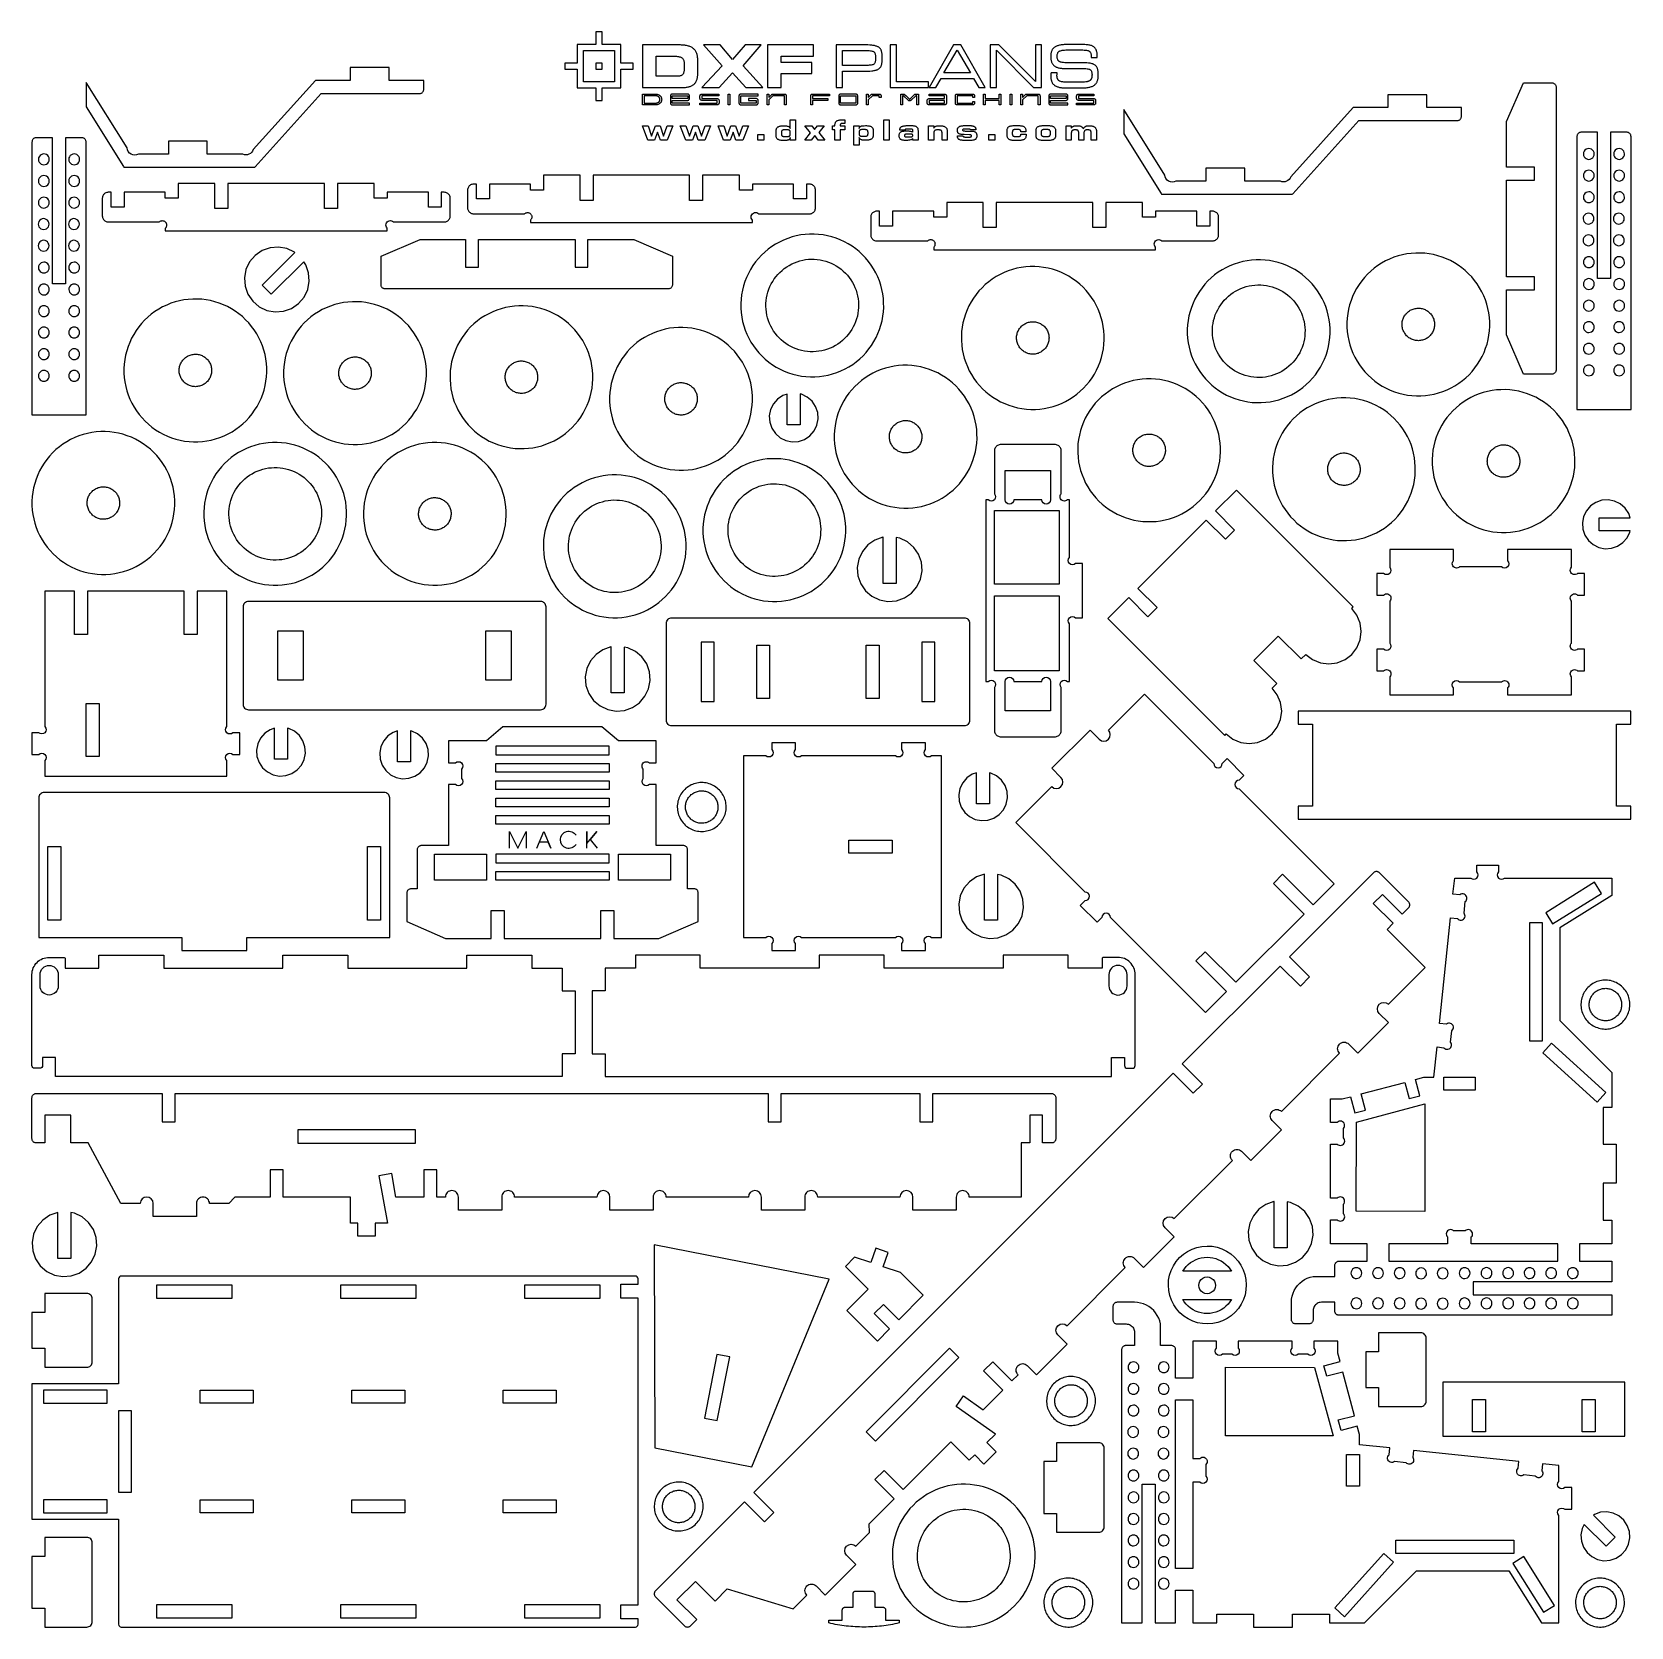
# Model space of a CAD drawing. Extents: x 13 to 752, y 12 to 749.
import ezdxf

# ---------------------------------------------------------------- set-up
doc = ezdxf.new("R2010")
doc.units = 0
doc.header["$MEASUREMENT"] = 0
for name, color, linetype in [('EXT', 1, 'CONTINUOUS'), ('IMPORT_-_LOGO_PADRAO', 62, 'CONTINUOUS'), ('INT', 150, 'CONTINUOUS'), ('POCKET_1_1MM', 105, 'CONTINUOUS')]:
    doc.layers.add(name, color=color, linetype=linetype)

msp = doc.modelspace()

# ---------------------------------------------------------------- linework, layer by layer
at = {"layer": 'EXT'}
for points in [[(55.09, 686.59, 0.258593), (55.62, 686.3), (115.49, 686.3, 0.211979), (115.95, 686.51), (146.52, 720.3), (191.85, 720.3), (192.11, 720.32), (192.37, 720.37), (192.62, 720.45), (192.85, 720.57), (193.07, 720.71), (193.27, 720.89), (193.44, 721.08), (193.58, 721.3), (193.7, 721.53), (193.78, 721.78), (193.84, 722.04), (193.85, 722.3), (193.85, 726.3), (177.85, 726.3), (177.85, 732.3), (159.85, 732.3), (159.85, 726.3), (143.85, 726.3), (115.01, 694.41, -0.443906), (110.26, 692.3), (93.85, 692.3), (93.85, 698.3), (75.85, 698.3), (75.85, 692.3), (62, 692.3, -0.554248), (56.8, 695.18), (37.85, 725.5), (37.85, 714.18)], [(534.47, 674.09, 0.258593), (535, 673.8), (594.86, 673.8, 0.211979), (595.33, 674.01), (625.89, 707.8), (671.23, 707.8), (671.49, 707.82), (671.75, 707.87), (671.99, 707.95), (672.23, 708.07), (672.45, 708.21), (672.64, 708.39), (672.81, 708.58), (672.96, 708.8), (673.08, 709.03), (673.16, 709.28), (673.21, 709.54), (673.23, 709.8), (673.23, 713.8), (657.23, 713.8), (657.23, 719.8), (639.23, 719.8), (639.23, 713.8), (623.23, 713.8), (594.38, 681.91, -0.443906), (589.64, 679.8), (573.23, 679.8), (573.23, 685.8), (555.23, 685.8), (555.23, 679.8), (541.37, 679.8, -0.554248), (536.18, 682.68), (517.23, 713), (517.23, 701.68)], [(458.1, 424.35), (458.36, 424.05), (458.65, 423.79), (458.98, 423.58), (459.33, 423.4), (459.7, 423.28), (460.09, 423.2), (460.48, 423.18), (485.39, 423.18), (485.79, 423.2), (486.17, 423.28), (486.54, 423.4), (486.89, 423.58), (487.22, 423.79), (487.52, 424.05), (487.77, 424.35), (487.99, 424.67), (488.17, 425.03), (488.29, 425.4), (488.37, 425.78), (488.39, 426.17), (488.39, 445.87, -1), (491.2, 448.67), (492.14, 448.67), (492.14, 475.39, -1), (494.94, 478.19), (498.19, 478.19), (498.19, 503.16), (494.94, 503.16, -1), (492.14, 505.96), (492.14, 532.67), (491.2, 532.67, -1), (488.39, 535.48), (488.39, 555.17), (488.37, 555.57), (488.29, 555.95), (488.17, 556.32), (487.99, 556.67), (487.77, 557), (487.52, 557.3), (487.22, 557.56), (486.89, 557.77), (486.54, 557.95), (486.17, 558.07), (485.79, 558.15), (485.39, 558.17), (460.48, 558.17), (460.09, 558.15), (459.7, 558.07), (459.33, 557.95), (458.98, 557.77), (458.65, 557.56), (458.36, 557.3), (458.1, 557), (457.88, 556.67), (457.71, 556.32), (457.58, 555.95), (457.5, 555.57), (457.48, 555.17), (457.48, 535.48, -1), (454.67, 532.67), (453.48, 532.67), (453.48, 448.67), (454.67, 448.67, -1), (457.48, 445.87), (457.48, 426.17), (457.5, 425.78), (457.58, 425.4), (457.71, 425.03), (457.88, 424.67)], [(483.39, 546.17), (483.39, 532.67, -1), (479.43, 532.67), (466.44, 532.67, -1), (462.48, 532.67), (462.48, 546.17)], [(640.1, 509.75), (640.1, 501.46, -1), (637.3, 498.65), (634.1, 498.65), (634.1, 488.65), (637.3, 488.65, -1), (640.1, 485.84), (640.1, 466.46, -1), (637.3, 463.65), (634.1, 463.65), (634.1, 453.65), (637.3, 453.65, -1), (640.1, 450.84), (640.1, 442.55), (669.6, 442.55), (669.6, 445.74, -1), (672.41, 448.55), (691.8, 448.55, -1), (694.6, 445.74), (694.6, 442.55), (724.1, 442.55), (724.1, 450.84, -1), (726.91, 453.65), (730.1, 453.65), (730.1, 463.65), (726.91, 463.65, -1), (724.1, 466.46), (724.1, 485.84, -1), (726.91, 488.65), (730.1, 488.65), (730.1, 498.65), (726.91, 498.65, -1), (724.1, 501.46), (724.1, 509.75), (694.6, 509.75), (694.6, 504.52, -1), (691.8, 501.71), (672.41, 501.71, -1), (669.6, 504.52), (669.6, 509.75)], [(18.85, 405.05), (102.85, 405.05), (102.85, 412.24, -1), (105.66, 415.05), (108.85, 415.05), (108.85, 425.05), (105.66, 425.05, -1), (102.85, 427.86), (102.85, 490.44), (89.17, 490.44), (89.17, 470.43), (83.17, 470.43), (83.17, 490.44), (38.54, 490.44), (38.54, 470.43), (32.54, 470.43), (32.54, 490.44), (18.85, 490.44), (18.85, 427.86, -1), (16.05, 425.05), (12.85, 425.05), (12.85, 415.05), (16.05, 415.05, -1), (18.85, 412.24)], [(247.85, 485.67), (112.85, 485.67, 0.414214), (110.35, 483.17), (110.35, 438.18, 0.414214), (112.85, 435.68), (247.85, 435.68, 0.414214), (250.35, 438.18), (250.35, 483.17, 0.414214)], [(445.98, 475.67), (445.98, 430.68, -0.414214), (443.48, 428.18), (308.48, 428.18, -0.414214), (305.98, 430.68), (305.98, 475.67, -0.414214), (308.48, 478.17), (443.48, 478.17, -0.414214)], [(483.39, 435.17), (462.48, 435.17), (462.48, 448.67, -1), (466.44, 448.67), (479.43, 448.67, -1), (483.39, 448.67)], [(555.06, 295.83), (511.15, 339.74, 1), (507.18, 339.74), (504.92, 337.48), (497.17, 345.23), (499.43, 347.49, 1), (499.43, 351.46), (467.38, 383.51), (484.01, 400.14, 1), (488.25, 404.38), (484.01, 408.62), (501.66, 426.28), (505.91, 422.03, 1), (510.15, 426.28), (526.78, 442.9), (558.82, 410.86, 1), (562.79, 410.86), (565.05, 413.12), (572.8, 405.36), (570.55, 403.1, 1), (570.55, 399.13), (614.46, 355.22), (604.78, 345.55), (590.64, 359.69), (586.4, 355.45), (600.54, 341.3), (568.98, 309.75), (554.84, 323.89), (550.6, 319.65), (564.74, 305.5)], [(301.29, 421.3), (283.77, 421.3), (276.15, 427.8), (230.44, 427.8), (222.81, 421.3), (205.29, 421.3), (205.29, 411.09), (208.49, 411.09, -1), (211.29, 408.29), (211.29, 403.9, -1), (208.49, 401.09), (205.29, 401.09), (205.29, 372.91), (192.81, 372.91), (192.55, 372.89), (192.29, 372.84), (192.05, 372.76), (191.81, 372.64), (191.59, 372.5), (191.4, 372.32), (191.22, 372.13), (191.08, 371.91), (190.96, 371.68), (190.88, 371.43), (190.83, 371.17), (190.81, 370.91), (190.81, 352.91), (187.98, 352.91), (187.72, 352.89), (187.46, 352.84), (187.21, 352.76), (186.98, 352.64), (186.76, 352.5), (186.56, 352.32), (186.39, 352.13), (186.25, 351.91), (186.13, 351.68), (186.05, 351.43), (185.99, 351.17), (185.98, 350.91), (185.98, 337.82), (203.86, 330.05), (224.98, 330.05), (224.98, 342.91), (230.98, 342.91), (230.98, 330.05), (275.61, 330.05), (275.61, 342.91), (281.61, 342.91), (281.61, 330.05), (302.47, 330.05), (320.6, 337.82), (320.61, 350.91), (320.62, 351.18), (320.6, 351.45), (320.53, 351.72), (320.43, 351.97), (320.28, 352.2), (320.11, 352.41), (319.9, 352.59), (319.67, 352.73), (319.41, 352.84), (319.15, 352.9), (318.88, 352.93), (318.61, 352.91), (315.77, 352.91), (315.77, 370.91), (315.75, 371.17), (315.7, 371.43), (315.62, 371.68), (315.5, 371.91), (315.36, 372.13), (315.19, 372.32), (314.99, 372.5), (314.77, 372.64), (314.54, 372.76), (314.29, 372.84), (314.03, 372.89), (313.77, 372.91), (301.29, 372.91), (301.29, 401.09), (298.1, 401.09, -1), (295.29, 403.9), (295.29, 408.29, -1), (298.1, 411.09), (301.29, 411.09)], [(433.11, 330.42), (433.11, 414.42), (428.41, 414.42, -1), (425.61, 417.23), (425.61, 420.42), (414.64, 420.42), (414.64, 417.23, -1), (411.83, 414.42), (368.41, 414.42, -1), (365.61, 417.23), (365.61, 420.42), (354.64, 420.42), (354.64, 417.23, -1), (351.83, 414.42), (341.6, 414.42), (341.6, 330.42), (351.83, 330.42, -1), (354.64, 327.62), (354.64, 324.43), (365.61, 324.43), (365.61, 327.62, -1), (368.41, 330.42), (411.83, 330.42, -1), (414.64, 327.62), (414.64, 324.43), (425.61, 324.43), (425.61, 327.62, -1), (428.41, 330.42)], [(18.48, 397.42, 0.414214), (15.98, 394.92), (15.98, 330.42), (82.04, 330.42), (82.04, 324.43), (112.04, 324.43), (112.04, 330.42), (178.11, 330.42), (178.11, 394.92, 0.414214), (175.61, 397.42)], [(612.73, 255.99), (618.21, 255.86), (622.06, 256.88), (624.05, 249.41), (628.91, 250.7), (626.93, 258.17), (647.11, 263.54), (649.1, 256.07), (653.96, 257.36), (651.97, 264.83), (655.82, 265.86), (660.55, 265.92), (662, 279.87), (665.18, 279.54, 1), (668.26, 282.04), (668.81, 287.37, 1), (666.31, 290.45), (663.14, 290.78), (668.22, 339.55), (671.39, 339.22, 1), (674.47, 341.72), (675.03, 347.05, 1), (672.53, 350.13), (669.35, 350.46), (670.13, 357.92), (677.53, 357.92, 1), (680.34, 360.73), (680.34, 363.92), (690.34, 363.92), (690.34, 360.73, 1), (693.14, 357.92), (742.73, 357.92), (742.73, 349.92), (718.73, 334.92), (718.73, 292.14), (742.73, 268.14), (742.73, 251.92), (738.73, 251.92), (738.73, 234.92), (744.73, 234.92), (744.73, 216.92), (738.73, 216.92), (738.73, 199.92), (742.73, 199.92), (742.73, 188.92), (727.73, 188.92), (727.73, 180.92), (742.73, 180.92), (742.73, 171.42), (678.73, 171.42), (678.73, 165.42), (742.73, 165.42), (742.73, 155.92), (616.73, 155.92), (616.47, 155.94), (616.21, 155.99), (615.96, 156.08), (615.73, 156.19), (615.51, 156.34), (615.31, 156.51), (615.14, 156.71), (615, 156.92), (614.88, 157.16), (614.8, 157.41), (614.74, 157.66), (614.73, 157.92), (614.73, 161.92), (608.56, 161.92), (608.06, 161.89), (607.57, 161.79), (607.09, 161.63), (606.64, 161.41), (606.23, 161.13), (605.85, 160.8), (605.52, 160.43), (605.24, 160.01), (605.02, 159.56), (604.86, 159.09), (604.76, 158.59), (604.73, 158.09), (604.73, 153.92), (604.71, 153.66), (604.66, 153.41), (604.58, 153.16), (604.46, 152.92), (604.31, 152.71), (604.14, 152.51), (603.95, 152.34), (603.73, 152.19), (603.49, 152.08), (603.25, 151.99), (602.99, 151.94), (602.73, 151.92), (596.73, 151.92), (596.47, 151.94), (596.21, 151.99), (595.96, 152.08), (595.73, 152.19), (595.51, 152.34), (595.31, 152.51), (595.14, 152.71), (595, 152.92), (594.88, 153.16), (594.8, 153.41), (594.74, 153.66), (594.73, 153.92), (594.73, 161.92), (594.81, 163.33), (595.05, 164.73), (595.46, 166.08), (596.01, 167.38), (596.72, 168.6), (597.56, 169.74), (598.52, 170.77), (599.6, 171.68), (600.77, 172.46), (602.03, 173.1), (603.36, 173.59), (604.73, 173.92), (614.73, 173.92), (614.73, 178.92), (614.74, 179.19), (614.8, 179.44), (614.88, 179.69), (615, 179.92), (615.14, 180.14), (615.31, 180.34), (615.51, 180.51), (615.73, 180.66), (615.96, 180.77), (616.21, 180.86), (616.47, 180.91), (616.73, 180.92), (629.73, 180.92), (629.73, 188.92), (612.73, 188.92), (612.73, 200.02), (615.92, 200.02, 1), (618.73, 202.83), (618.73, 207.22, 1), (615.92, 210.02), (612.73, 210.02), (612.73, 235.02), (615.92, 235.02, 1), (618.73, 237.83), (618.73, 242.22, 1), (615.92, 245.02), (612.73, 245.02)], [(634.51, 360.83), (634.25, 360.88), (633.99, 360.9), (633.73, 360.88), (633.47, 360.83), (633.22, 360.75), (632.99, 360.63), (632.77, 360.48), (632.58, 360.31), (593.79, 321.52), (603.07, 312.24), (598.83, 308), (589.54, 317.28), (544.29, 272.03), (553.57, 262.74), (549.33, 258.5), (540.05, 267.78), (346.3, 74.04), (355.58, 64.75), (351.34, 60.51), (342.06, 69.79), (300.94, 28.68), (300.77, 28.48), (300.62, 28.27), (300.51, 28.03), (300.42, 27.78), (300.37, 27.53), (300.36, 27.27), (300.37, 27), (300.42, 26.75), (300.51, 26.5), (300.62, 26.27), (300.77, 26.05), (300.94, 25.85), (314.28, 12.51), (314.48, 12.34), (314.69, 12.2), (314.93, 12.08), (315.17, 12), (315.43, 11.95), (315.69, 11.93), (315.95, 11.95), (316.21, 12), (316.46, 12.08), (316.69, 12.2), (316.91, 12.34), (317.11, 12.51), (319.94, 15.34), (310.83, 24.45), (319.32, 32.93), (328.42, 23.83), (334.08, 29.49), (364.48, 20.29), (370.85, 26.66, -0.414214), (370.85, 30.9, -0.414214), (375.09, 30.9), (379.33, 26.66), (393.47, 40.8), (389.23, 45.04, -1), (393.47, 49.28), (399.84, 55.65), (399.6, 59.65), (411.16, 71.2), (402.32, 80.04), (406.56, 84.28), (415.4, 75.44), (437.41, 97.45), (445.89, 88.96), (448.37, 91.44), (452.61, 87.2), (458.27, 92.85), (454.02, 97.1), (457.96, 101.04), (439.76, 113.76), (443.2, 118.68), (452.28, 112.32), (461.36, 121.4), (452.52, 130.24), (456.77, 134.49), (465.6, 125.65), (468.43, 128.48, -0.414214), (468.43, 132.72, -0.414214), (472.67, 132.72), (476.92, 128.48), (491.06, 142.62), (486.82, 146.86, -1), (491.06, 151.1), (517.93, 177.97, -0.414214), (517.93, 182.22, -0.414214), (522.17, 182.22), (526.42, 177.97), (540.56, 192.12), (536.31, 196.36, -1), (540.56, 200.6), (567.43, 227.47, -0.414214), (567.43, 231.71, -0.414214), (571.67, 231.71), (575.91, 227.47), (590.05, 241.61), (585.81, 245.86, -0.414214), (585.81, 250.1, -0.414214), (590.05, 250.1), (616.92, 276.97, -0.414214), (616.92, 281.21, -0.414214), (621.17, 281.21), (625.41, 276.97), (639.55, 291.11), (635.31, 295.35, -1), (639.55, 299.6), (656.52, 316.57), (638.87, 334.22), (641.65, 337), (632.54, 346.1), (636.78, 350.34), (645.89, 341.24), (648.77, 344.12), (648.94, 344.32), (649.09, 344.53), (649.2, 344.77), (649.29, 345.02), (649.34, 345.27), (649.35, 345.53), (649.34, 345.79), (649.29, 346.05), (649.2, 346.3), (649.09, 346.53), (648.94, 346.75), (648.77, 346.95), (635.4, 360.31), (635.21, 360.48), (634.99, 360.63), (634.75, 360.75)], [(14.1, 270.05, -0.414214), (12.85, 271.3), (12.85, 313.33, -0.414214), (20.8, 321.28), (27.55, 321.28, -0.414214), (28.17, 320.65), (28.17, 316.3), (43.77, 316.3), (43.77, 322.3), (73.77, 322.3), (73.77, 316.3), (128.77, 316.3), (128.77, 322.3), (158.77, 322.3), (158.77, 316.3), (213.77, 316.3), (213.77, 322.3), (243.77, 322.3), (243.77, 316.3), (257.77, 316.3), (257.77, 305.82), (263.77, 305.82), (263.77, 276.78), (257.77, 276.78), (257.77, 266.3), (23.77, 266.3), (23.77, 275.05), (17.77, 275.05), (17.77, 271.3, -0.414214), (16.52, 270.05)], [(522.52, 313.33, 0.414214), (514.57, 321.28), (507.82, 321.28, 0.414214), (507.2, 320.65), (507.2, 316.3), (491.6, 316.3), (491.6, 322.3), (461.6, 322.3), (461.6, 316.3), (406.6, 316.3), (406.6, 322.3), (376.6, 322.3), (376.6, 316.3), (321.6, 316.3), (321.6, 322.3), (291.6, 322.3), (291.6, 316.3), (277.6, 316.3), (277.6, 305.82), (271.6, 305.82), (271.6, 276.78), (277.6, 276.78), (277.6, 266.3), (511.6, 266.3), (511.6, 275.05), (517.6, 275.05), (517.6, 271.3, 0.414214), (518.85, 270.05), (521.27, 270.05, 0.414214), (522.52, 271.3)], [(13.12, 236.56), (13, 236.79), (12.92, 237.04), (12.87, 237.3), (12.85, 237.56), (12.85, 256.42), (12.87, 256.68), (12.92, 256.93), (13, 257.18), (13.12, 257.42), (13.27, 257.63), (13.44, 257.83), (13.63, 258), (13.85, 258.15), (14.09, 258.26), (14.33, 258.35), (14.59, 258.4), (14.85, 258.42), (73, 258.42), (73, 245.29), (79, 245.29), (79, 258.42), (353, 258.42), (353, 245.29), (359, 245.29), (359, 258.42), (423, 258.42), (423, 245.29), (429, 245.29), (429, 258.42), (483.85, 258.42), (484.11, 258.4), (484.37, 258.35), (484.62, 258.26), (484.85, 258.15), (485.07, 258), (485.27, 257.83), (485.44, 257.63), (485.58, 257.42), (485.7, 257.18), (485.78, 256.93), (485.84, 256.68), (485.85, 256.42), (485.85, 237.52), (485.84, 237.26), (485.78, 237), (485.7, 236.75), (485.58, 236.52), (485.44, 236.3), (485.27, 236.1), (485.07, 235.93), (484.85, 235.78), (484.62, 235.67), (484.37, 235.58), (484.11, 235.53), (483.85, 235.52), (479.78, 235.52), (479.78, 248.39), (473.78, 248.39), (473.78, 235.52), (469.85, 235.52), (469.85, 210.55), (445.85, 210.55, 0.414214), (442.85, 213.55, 0.414214), (439.85, 210.55), (439.85, 204.55), (419.85, 204.55), (419.85, 210.55, 1), (413.85, 210.55), (375.85, 210.55, 0.414214), (372.85, 213.55, 0.414214), (369.85, 210.55), (369.85, 204.55), (349.85, 204.55), (349.85, 210.55, 1), (343.85, 210.55), (305.85, 210.55, 0.414214), (302.85, 213.55, 0.414214), (299.85, 210.55), (299.85, 204.55), (279.85, 204.55), (279.85, 210.55, 1), (273.85, 210.55), (235.85, 210.55, 0.414214), (232.85, 213.55, 0.414214), (229.85, 210.55), (229.85, 204.55), (209.85, 204.55), (209.85, 210.55, 0.414214), (206.85, 213.55, 0.414214), (203.85, 210.55), (199.85, 210.55), (199.85, 223.05), (193.85, 223.05), (193.85, 210.55), (181, 210.55), (179.08, 221.46), (173.17, 220.42), (177.05, 198.55), (171.47, 198.55), (171.47, 192.55), (163.47, 192.55), (163.47, 198.55), (159.97, 198.55), (159.97, 210.55), (128.85, 210.55), (128.85, 223.05), (122.85, 223.05), (122.85, 210.55), (106.52, 210.55), (103.85, 207.56), (94.85, 207.56, 0.414214), (91.85, 210.56, 0.414214), (88.85, 207.56), (88.85, 201.56), (68.85, 201.56), (68.85, 207.56, 1), (62.85, 207.56), (53.85, 207.56), (38.85, 235.56), (30.85, 235.56), (30.85, 248.43), (18.85, 248.43), (18.85, 235.56), (14.85, 235.56), (14.59, 235.57), (14.33, 235.62), (14.09, 235.71), (13.85, 235.82), (13.63, 235.97), (13.44, 236.14), (13.27, 236.34)], [(292.85, 172.8, 0.414214), (291.6, 174.05), (54.1, 174.05, 0.414214), (52.85, 172.8), (52.85, 124.3), (12.85, 124.3), (12.85, 61.67), (52.85, 61.67), (52.85, 13.18, 0.414214), (54.1, 11.93), (291.6, 11.93, 0.414214), (292.85, 13.18), (292.85, 15.67), (284.97, 15.67), (284.97, 22.16), (292.85, 22.16), (292.85, 163.82), (284.97, 163.82), (284.97, 170.3), (292.85, 170.3)], [(12.85, 140.67), (18.73, 140.67), (18.73, 131.93), (38.23, 131.93, 0.414214), (40.73, 134.42), (40.73, 163.49, 0.414214), (38.23, 165.99), (18.73, 165.99), (18.73, 157.24), (12.85, 157.24)], [(549.09, 143.92), (549.23, 126.92), (541.23, 126.92), (541.23, 139.92), (541.21, 140.19), (541.16, 140.44), (541.08, 140.69), (540.96, 140.92), (540.81, 141.14), (540.64, 141.34), (540.45, 141.51), (540.23, 141.66), (539.99, 141.77), (539.75, 141.86), (539.49, 141.91), (539.23, 141.92), (534.23, 141.92), (534.23, 151.92), (533.89, 153.3), (533.4, 154.62), (532.76, 155.88), (531.98, 157.05), (531.07, 158.13), (530.04, 159.1), (528.9, 159.94), (527.68, 160.64), (526.38, 161.2), (525.03, 161.6), (523.64, 161.84), (522.23, 161.92), (514.23, 161.92), (513.97, 161.91), (513.71, 161.86), (513.46, 161.77), (513.23, 161.66), (513.01, 161.51), (512.81, 161.34), (512.64, 161.14), (512.5, 160.92), (512.38, 160.69), (512.3, 160.44), (512.24, 160.19), (512.23, 159.92), (512.23, 153.92), (512.24, 153.66), (512.3, 153.41), (512.38, 153.16), (512.5, 152.92), (512.64, 152.71), (512.81, 152.51), (513.01, 152.34), (513.23, 152.19), (513.46, 152.08), (513.71, 151.99), (513.97, 151.94), (514.23, 151.92), (518.4, 151.92), (518.9, 151.89), (519.39, 151.79), (519.86, 151.63), (520.31, 151.41), (520.73, 151.13), (521.11, 150.8), (521.44, 150.43), (521.71, 150.01), (521.94, 149.56), (522.1, 149.09), (522.19, 148.59), (522.23, 148.09), (522.23, 141.92), (518.23, 141.92), (517.97, 141.91), (517.71, 141.86), (517.46, 141.77), (517.23, 141.66), (517.01, 141.51), (516.81, 141.34), (516.64, 141.14), (516.5, 140.92), (516.38, 140.69), (516.3, 140.44), (516.24, 140.19), (516.23, 139.92), (516.23, 13.92), (525.73, 13.92), (525.73, 77.92), (531.73, 77.92), (531.73, 13.92), (541.23, 13.92), (541.23, 28.92), (549.23, 28.92), (549.23, 13.92), (560.23, 13.92), (560.23, 17.92), (577.23, 17.92), (577.23, 11.93), (595.23, 11.93), (595.23, 17.92), (612.23, 17.92), (612.23, 13.92), (628.44, 13.92), (652.44, 37.92), (695.23, 37.92), (710.23, 13.92), (718.23, 13.92), (718.23, 63.51, -1), (721.03, 66.31), (724.23, 66.31), (724.23, 76.31), (721.03, 76.31, -1), (718.23, 79.12), (718.23, 86.52), (710.76, 87.3), (710.43, 84.12, -1), (707.35, 81.62), (702.02, 82.18, -1), (699.52, 85.26), (699.85, 88.44), (651.09, 93.52), (650.75, 90.34, -1), (647.67, 87.84), (642.35, 88.4, -1), (639.85, 91.48), (640.18, 94.65), (626.23, 96.11), (626.16, 100.83), (625.14, 104.68), (617.66, 102.69), (616.37, 107.56), (623.84, 109.54), (618.48, 129.73), (611, 127.74), (609.71, 132.6), (617.18, 134.59), (616.16, 138.44), (616.16, 143.92), (605.06, 143.92), (605.06, 140.73, -1), (602.25, 137.92), (597.87, 137.92, -1), (595.06, 140.73), (595.06, 143.92), (570.06, 143.92), (570.06, 140.73, -1), (567.25, 137.92), (562.87, 137.92, -1), (560.06, 140.73), (560.06, 143.92)], [(629.1, 122.55), (634.98, 122.55), (634.98, 113.8), (654.48, 113.8, 0.414214), (656.98, 116.3), (656.98, 145.36, 0.414214), (654.48, 147.86), (634.98, 147.86), (634.98, 139.11), (629.1, 139.11)], [(486.23, 55.67), (505.73, 55.67, 0.414214), (508.23, 58.17), (508.23, 94.57, 0.414214), (505.73, 97.07), (486.23, 97.07), (486.23, 88.32), (480.35, 88.32), (480.35, 64.42), (486.23, 64.42)], [(18.73, 11.93), (38.23, 11.93, 0.414214), (40.73, 14.43), (40.73, 50.82, 0.414214), (38.23, 53.32), (18.73, 53.32), (18.73, 44.57), (12.85, 44.57), (12.85, 20.67), (18.73, 20.67)]]:
    msp.add_lwpolyline(points, format="xyb", close=True, dxfattribs=at)
for points in [[(701.87, 725.3), (714.96, 725.3), (715.22, 725.29), (715.48, 725.23), (715.73, 725.15), (715.96, 725.03), (716.18, 724.89), (716.38, 724.72), (716.55, 724.52), (716.69, 724.3), (716.81, 724.07), (716.89, 723.82), (716.95, 723.56), (716.96, 723.3), (716.96, 592.67), (716.95, 592.41), (716.89, 592.16), (716.81, 591.91), (716.69, 591.67), (716.55, 591.46), (716.38, 591.26), (716.18, 591.09), (715.96, 590.94), (715.73, 590.83), (715.48, 590.74), (715.22, 590.69), (714.96, 590.68), (701.87, 590.68), (694.1, 608.81), (694.1, 629.67), (706.96, 629.67), (706.96, 635.67), (694.1, 635.67), (694.1, 680.3), (706.96, 680.3), (706.96, 686.3), (694.1, 686.3), (694.1, 707.42)], [(727.84, 702.27), (727.6, 702.16), (727.38, 702.01), (727.19, 701.84), (727.02, 701.64), (726.87, 701.42), (726.75, 701.19), (726.67, 700.94), (726.62, 700.69), (726.6, 700.42), (726.6, 574.43), (751.6, 574.43), (751.6, 700.42), (751.59, 700.69), (751.53, 700.94), (751.45, 701.19), (751.33, 701.42), (751.19, 701.64), (751.02, 701.84), (750.82, 702.01), (750.6, 702.16), (750.37, 702.27), (750.12, 702.36), (749.86, 702.41), (749.6, 702.42), (742.1, 702.42), (742.1, 634.92), (736.1, 634.92), (736.1, 702.42), (728.6, 702.42), (728.34, 702.41), (728.08, 702.36)], [(14.09, 699.77), (13.85, 699.66), (13.63, 699.51), (13.44, 699.34), (13.27, 699.14), (13.12, 698.92), (13, 698.69), (12.92, 698.44), (12.87, 698.19), (12.85, 697.92), (12.85, 571.93), (37.85, 571.93), (37.85, 697.92), (37.84, 698.19), (37.78, 698.44), (37.7, 698.69), (37.58, 698.92), (37.44, 699.14), (37.27, 699.34), (37.07, 699.51), (36.85, 699.66), (36.62, 699.77), (36.37, 699.86), (36.11, 699.91), (35.85, 699.92), (28.35, 699.92), (28.35, 632.42), (22.35, 632.42), (22.35, 699.92), (14.85, 699.92), (14.59, 699.91), (14.33, 699.86)], [(215.17, 677.88), (214.9, 677.64), (214.67, 677.37), (214.47, 677.07), (214.31, 676.75), (214.2, 676.42), (214.13, 676.07), (214.1, 675.71), (214.1, 667.51), (214.13, 667.14), (214.21, 666.79), (214.34, 666.44), (214.51, 666.12), (214.72, 665.82), (214.97, 665.55), (215.25, 665.31), (215.56, 665.12), (215.89, 664.96), (216.24, 664.85), (216.6, 664.79), (216.96, 664.77), (240.43, 664.77), (240.62, 664.94), (240.84, 665.09), (241.07, 665.2), (241.31, 665.28), (241.56, 665.33), (241.82, 665.35), (242.07, 665.33), (242.32, 665.28), (242.57, 665.2), (242.8, 665.09), (243.01, 664.94), (243.2, 664.77), (243.38, 664.57), (243.53, 664.35), (243.65, 664.11), (243.73, 663.86), (243.79, 663.59), (243.8, 663.33), (243.79, 663.06), (243.73, 662.79), (243.65, 662.54), (243.53, 662.3), (243.38, 662.08), (243.2, 661.88), (243.2, 660.68), (345.72, 660.68), (345.72, 661.88), (345.4, 662.3), (345.19, 662.79), (345.12, 663.33), (345.19, 663.86), (345.4, 664.35), (345.72, 664.77), (346.15, 665.1), (346.64, 665.31), (347.17, 665.38), (347.7, 665.31), (348.2, 665.1), (348.62, 664.77), (372.45, 664.8), (372.8, 664.87), (373.14, 664.98), (373.46, 665.14), (373.75, 665.34), (374.02, 665.58), (374.26, 665.84), (374.46, 666.14), (374.61, 666.46), (374.73, 666.8), (374.8, 667.15), (374.82, 667.51), (374.82, 675.71), (374.8, 676.07), (374.73, 676.42), (374.61, 676.75), (374.46, 677.07), (374.26, 677.37), (374.02, 677.64), (373.75, 677.88), (373.46, 678.08), (373.14, 678.23), (372.8, 678.35), (372.45, 678.42), (372.09, 678.44), (370.72, 678.44), (370.72, 671.61), (364.72, 671.61), (364.72, 678.44), (345.72, 678.44), (345.72, 675.71), (339.72, 675.71), (339.72, 682.54), (322.7, 682.54), (322.7, 670.93), (316.7, 670.93), (316.7, 682.54), (272.07, 682.54), (272.07, 670.93), (266.1, 670.93), (266.1, 682.54), (249.2, 682.54), (249.2, 675.71), (243.2, 675.71), (243.2, 678.44), (224.2, 678.44), (224.2, 671.61), (218.2, 671.61), (218.2, 678.44), (216.84, 678.44), (216.48, 678.42), (216.13, 678.35), (215.79, 678.23), (215.47, 678.08)], [(45.76, 662.37), (45.97, 662.07), (46.22, 661.8), (46.5, 661.56), (46.81, 661.37), (47.14, 661.21), (47.49, 661.1), (47.85, 661.04), (48.21, 661.02), (71.68, 661.02), (71.87, 661.19), (72.09, 661.34), (72.32, 661.45), (72.56, 661.53), (72.81, 661.58), (73.07, 661.6), (73.32, 661.58), (73.57, 661.53), (73.82, 661.45), (74.05, 661.34), (74.26, 661.19), (74.45, 661.02), (74.63, 660.82), (74.78, 660.6), (74.9, 660.36), (74.98, 660.11), (75.04, 659.84), (75.05, 659.58), (75.04, 659.31), (74.98, 659.04), (74.9, 658.79), (74.78, 658.55), (74.63, 658.33), (74.45, 658.13), (74.45, 656.93), (176.97, 656.93), (176.97, 658.13), (176.65, 658.55), (176.44, 659.04), (176.37, 659.58), (176.44, 660.11), (176.65, 660.6), (176.97, 661.02), (177.4, 661.35), (177.89, 661.56), (178.42, 661.63), (178.95, 661.56), (179.45, 661.35), (179.87, 661.02), (203.7, 661.05), (204.05, 661.12), (204.39, 661.23), (204.71, 661.39), (205, 661.59), (205.27, 661.83), (205.51, 662.09), (205.71, 662.39), (205.86, 662.71), (205.98, 663.05), (206.05, 663.4), (206.07, 663.76), (206.07, 671.96), (206.05, 672.32), (205.98, 672.67), (205.86, 673), (205.71, 673.32), (205.51, 673.62), (205.27, 673.89), (205, 674.13), (204.71, 674.33), (204.39, 674.48), (204.05, 674.6), (203.7, 674.67), (203.34, 674.69), (201.97, 674.69), (201.97, 667.86), (195.97, 667.86), (195.97, 674.69), (176.97, 674.69), (176.97, 671.96), (170.97, 671.96), (170.97, 678.79), (153.95, 678.79), (153.95, 667.18), (147.95, 667.18), (147.95, 678.79), (103.32, 678.79), (103.32, 667.18), (97.35, 667.18), (97.35, 678.79), (80.45, 678.79), (80.45, 671.96), (74.45, 671.96), (74.45, 674.69), (55.45, 674.69), (55.45, 667.86), (49.45, 667.86), (49.45, 674.69), (48.09, 674.69), (47.73, 674.67), (47.38, 674.6), (47.04, 674.48), (46.72, 674.33), (46.42, 674.13), (46.15, 673.89), (45.92, 673.62), (45.72, 673.32), (45.56, 673), (45.45, 672.67), (45.38, 672.32), (45.35, 671.96), (45.35, 663.76), (45.38, 663.39), (45.46, 663.04), (45.59, 662.69)], [(401.42, 665.38), (401.15, 665.14), (400.92, 664.87), (400.72, 664.57), (400.56, 664.25), (400.45, 663.92), (400.38, 663.57), (400.35, 663.21), (400.35, 655.01), (400.38, 654.64), (400.46, 654.29), (400.59, 653.94), (400.76, 653.62), (400.97, 653.32), (401.22, 653.05), (401.5, 652.81), (401.81, 652.62), (402.14, 652.46), (402.49, 652.35), (402.85, 652.29), (403.21, 652.27), (426.68, 652.27), (426.87, 652.44), (427.09, 652.59), (427.32, 652.7), (427.56, 652.78), (427.81, 652.83), (428.07, 652.85), (428.32, 652.83), (428.57, 652.78), (428.82, 652.7), (429.05, 652.59), (429.26, 652.44), (429.45, 652.27), (429.63, 652.07), (429.78, 651.85), (429.9, 651.61), (429.98, 651.36), (430.04, 651.09), (430.05, 650.83), (430.04, 650.56), (429.98, 650.29), (429.9, 650.04), (429.78, 649.8), (429.63, 649.58), (429.45, 649.38), (429.45, 648.18), (531.97, 648.18), (531.97, 649.38), (531.65, 649.8), (531.44, 650.29), (531.37, 650.83), (531.44, 651.36), (531.65, 651.85), (531.97, 652.27), (532.4, 652.6), (532.89, 652.81), (533.42, 652.88), (533.95, 652.81), (534.45, 652.6), (534.87, 652.27), (558.7, 652.3), (559.05, 652.37), (559.39, 652.48), (559.71, 652.64), (560, 652.84), (560.27, 653.08), (560.51, 653.34), (560.71, 653.64), (560.86, 653.96), (560.98, 654.3), (561.05, 654.65), (561.07, 655.01), (561.07, 663.21), (561.05, 663.57), (560.98, 663.92), (560.86, 664.25), (560.71, 664.57), (560.51, 664.87), (560.27, 665.14), (560, 665.38), (559.71, 665.58), (559.39, 665.73), (559.05, 665.85), (558.7, 665.92), (558.34, 665.94), (556.97, 665.94), (556.97, 659.11), (550.97, 659.11), (550.97, 665.94), (531.97, 665.94), (531.97, 663.21), (525.97, 663.21), (525.97, 670.04), (508.95, 670.04), (508.95, 658.43), (502.95, 658.43), (502.95, 670.04), (458.32, 670.04), (458.32, 658.43), (452.35, 658.43), (452.35, 670.04), (435.45, 670.04), (435.45, 663.21), (429.45, 663.21), (429.45, 665.94), (410.45, 665.94), (410.45, 659.11), (404.45, 659.11), (404.45, 665.94), (403.09, 665.94), (402.73, 665.92), (402.38, 665.85), (402.04, 665.73), (401.72, 665.58)], [(308.73, 645.14), (308.73, 632.05), (308.71, 631.79), (308.66, 631.53), (308.58, 631.28), (308.46, 631.05), (308.32, 630.83), (308.14, 630.64), (307.95, 630.46), (307.73, 630.32), (307.5, 630.2), (307.25, 630.12), (306.99, 630.07), (306.73, 630.05), (176.1, 630.05), (175.84, 630.07), (175.58, 630.12), (175.34, 630.2), (175.1, 630.32), (174.88, 630.46), (174.69, 630.64), (174.52, 630.83), (174.37, 631.05), (174.25, 631.28), (174.17, 631.53), (174.12, 631.79), (174.1, 632.05), (174.11, 645.14), (192.24, 652.91), (213.1, 652.91), (213.1, 640.05), (219.1, 640.05), (219.1, 652.91), (263.73, 652.91), (263.73, 640.05), (269.73, 640.05), (269.73, 652.91), (290.85, 652.91)], [(376.61, 589.58), (378.67, 589.85), (380.7, 590.24), (382.71, 590.77), (384.67, 591.42), (386.6, 592.19), (388.47, 593.09), (390.28, 594.09), (392.03, 595.21), (393.7, 596.44), (395.29, 597.77), (396.79, 599.2), (398.2, 600.71), (399.52, 602.32), (400.73, 604), (401.83, 605.76), (402.82, 607.58), (403.69, 609.46), (404.45, 611.39), (405.08, 613.37), (405.58, 615.38), (405.96, 617.41), (406.21, 619.47), (406.33, 621.54), (406.32, 623.62), (406.18, 625.68), (405.91, 627.74), (405.51, 629.77), (404.98, 631.78), (404.33, 633.75), (403.56, 635.67), (402.67, 637.54), (401.66, 639.35), (400.54, 641.1), (399.31, 642.77), (397.99, 644.36), (396.56, 645.86), (395.04, 647.28), (393.44, 648.59), (391.75, 649.8), (390, 650.9), (388.18, 651.89), (386.3, 652.76), (384.36, 653.52), (382.39, 654.15), (380.38, 654.65), (378.34, 655.03), (376.28, 655.28), (374.21, 655.4), (372.14, 655.39), (370.07, 655.25), (368.02, 654.98), (365.98, 654.58), (363.98, 654.06), (362.01, 653.41), (360.08, 652.63), (358.21, 651.74), (356.4, 650.73), (354.66, 649.61), (352.99, 648.39), (351.39, 647.06), (349.89, 645.63), (348.48, 644.11), (347.17, 642.51), (345.96, 640.83), (344.85, 639.07), (343.86, 637.25), (342.99, 635.37), (342.24, 633.44), (341.61, 631.46), (341.1, 629.45), (340.72, 627.41), (340.47, 625.35), (340.35, 623.29), (340.36, 621.21), (340.5, 619.14), (340.77, 617.09), (341.17, 615.05), (341.7, 613.05), (342.35, 611.08), (343.12, 609.16), (344.01, 607.29), (345.02, 605.47), (346.14, 603.73), (347.37, 602.06), (348.7, 600.47), (350.12, 598.96), (351.64, 597.55), (353.25, 596.24), (354.93, 595.03), (356.69, 593.93), (358.51, 592.94), (360.39, 592.06), (362.32, 591.31), (364.29, 590.68), (366.3, 590.17), (368.34, 589.79), (370.4, 589.55), (372.47, 589.43), (374.54, 589.44)], [(125.18, 619.44), (129.09, 619.75), (132.78, 621.05), (136.01, 623.27), (138.55, 626.25), (140.24, 629.78), (140.95, 633.63), (140.64, 637.53), (139.34, 641.23), (138.39, 642.61), (123.4, 627.62), (119.15, 631.86), (134.22, 646.92), (134.14, 647), (130.61, 648.68), (126.76, 649.4), (122.85, 649.09), (119.16, 647.78), (115.93, 645.57), (113.39, 642.59), (111.71, 639.05), (110.99, 635.2), (111.3, 631.3), (112.6, 627.61), (114.82, 624.38), (117.8, 621.84), (121.33, 620.15)], [(375.11, 601.09), (373.77, 601.02), (372.42, 601.03), (371.08, 601.13), (369.75, 601.32), (368.43, 601.58), (367.13, 601.93), (365.86, 602.36), (364.62, 602.87), (363.41, 603.46), (362.23, 604.12), (361.11, 604.85), (360.03, 605.66), (359, 606.53), (358.03, 607.46), (357.13, 608.45), (356.28, 609.49), (355.5, 610.59), (354.8, 611.73), (354.16, 612.92), (353.6, 614.14), (353.12, 615.4), (352.72, 616.68), (352.4, 617.99), (352.17, 619.31), (352.01, 620.65), (351.95, 621.99), (351.96, 623.33), (352.06, 624.67), (352.24, 626.01), (352.51, 627.32), (352.86, 628.62), (353.29, 629.9), (353.8, 631.14), (354.39, 632.35), (355.05, 633.52), (355.78, 634.65), (356.59, 635.73), (357.45, 636.75), (358.39, 637.72), (359.38, 638.63), (360.42, 639.47), (361.52, 640.25), (362.66, 640.96), (363.85, 641.59), (365.07, 642.15), (366.33, 642.63), (367.61, 643.03), (368.92, 643.35), (370.24, 643.59), (371.57, 643.74), (372.92, 643.81), (374.26, 643.79), (375.6, 643.69), (376.93, 643.51), (378.25, 643.24), (379.55, 642.89), (380.82, 642.46), (382.07, 641.95), (383.28, 641.37), (384.45, 640.71), (385.57, 639.97), (386.65, 639.17), (387.68, 638.3), (388.65, 637.37), (389.56, 636.38), (390.4, 635.33), (391.18, 634.24), (391.89, 633.09), (392.52, 631.91), (393.08, 630.68), (393.56, 629.43), (393.96, 628.15), (394.28, 626.84), (394.52, 625.52), (394.67, 624.18), (394.74, 622.84), (394.72, 621.49), (394.62, 620.15), (394.44, 618.82), (394.17, 617.5), (393.82, 616.21), (393.39, 614.93), (392.88, 613.69), (392.29, 612.48), (391.63, 611.31), (390.9, 610.18), (390.1, 609.1), (389.23, 608.08), (388.3, 607.11), (387.31, 606.2), (386.26, 605.35), (385.16, 604.58), (384.02, 603.87), (382.83, 603.23), (381.61, 602.68), (380.36, 602.2), (379.07, 601.8), (377.77, 601.48), (376.44, 601.24)], [(578.72, 577.55), (580.79, 577.56), (582.86, 577.7), (584.92, 577.97), (586.95, 578.37), (588.96, 578.9), (590.92, 579.55), (592.85, 580.32), (594.72, 581.21), (596.53, 582.22), (598.28, 583.34), (599.95, 584.57), (601.54, 585.89), (603.04, 587.32), (604.45, 588.84), (605.77, 590.44), (606.98, 592.13), (608.08, 593.88), (609.07, 595.7), (609.94, 597.58), (610.7, 599.52), (611.33, 601.49), (611.83, 603.5), (612.21, 605.54), (612.46, 607.6), (612.58, 609.67), (612.57, 611.74), (612.43, 613.81), (612.16, 615.86), (611.76, 617.9), (611.23, 619.9), (610.58, 621.87), (609.81, 623.8), (608.92, 625.67), (607.91, 627.48), (606.79, 629.22), (605.56, 630.89), (604.24, 632.49), (602.81, 633.99), (601.29, 635.4), (599.69, 636.71), (598, 637.92), (596.25, 639.03), (594.43, 640.02), (592.55, 640.89), (590.61, 641.64), (588.64, 642.27), (586.63, 642.78), (584.59, 643.16), (582.53, 643.41), (580.46, 643.53), (578.39, 643.52), (576.32, 643.38), (574.27, 643.11), (572.23, 642.71), (570.23, 642.18), (568.26, 641.53), (566.33, 640.76), (564.46, 639.87), (562.65, 638.86), (560.91, 637.74), (559.24, 636.51), (557.64, 635.18), (556.14, 633.76), (554.73, 632.24), (553.42, 630.63), (552.21, 628.95), (551.1, 627.19), (550.11, 625.37), (549.24, 623.49), (548.49, 621.56), (547.86, 619.59), (547.35, 617.58), (546.97, 615.54), (546.72, 613.48), (546.6, 611.41), (546.61, 609.34), (546.75, 607.27), (547.02, 605.21), (547.42, 603.18), (547.95, 601.17), (548.6, 599.21), (549.37, 597.28), (550.26, 595.41), (551.27, 593.6), (552.39, 591.85), (553.62, 590.18), (554.95, 588.59), (556.37, 587.09), (557.89, 585.68), (559.5, 584.36), (561.18, 583.15), (562.94, 582.05), (564.76, 581.06), (566.64, 580.19), (568.57, 579.43), (570.54, 578.8), (572.55, 578.3), (574.59, 577.92), (576.65, 577.67)], [(656.61, 580.83), (658.67, 581.1), (660.7, 581.49), (662.71, 582.02), (664.67, 582.67), (666.6, 583.44), (668.47, 584.34), (670.28, 585.34), (672.03, 586.46), (673.7, 587.69), (675.29, 589.02), (676.79, 590.45), (678.2, 591.96), (679.52, 593.57), (680.73, 595.25), (681.83, 597.01), (682.82, 598.83), (683.69, 600.71), (684.45, 602.64), (685.08, 604.62), (685.58, 606.63), (685.96, 608.66), (686.21, 610.72), (686.33, 612.79), (686.32, 614.87), (686.18, 616.93), (685.91, 618.99), (685.51, 621.02), (684.98, 623.03), (684.33, 625), (683.56, 626.92), (682.67, 628.79), (681.66, 630.6), (680.54, 632.35), (679.31, 634.02), (677.99, 635.61), (676.56, 637.11), (675.04, 638.53), (673.44, 639.84), (671.75, 641.05), (670, 642.15), (668.18, 643.14), (666.3, 644.01), (664.36, 644.77), (662.39, 645.4), (660.38, 645.9), (658.34, 646.28), (656.28, 646.53), (654.21, 646.65), (652.14, 646.64), (650.07, 646.5), (648.02, 646.23), (645.98, 645.83), (643.98, 645.31), (642.01, 644.66), (640.08, 643.88), (638.21, 642.99), (636.4, 641.98), (634.66, 640.86), (632.99, 639.64), (631.39, 638.31), (629.89, 636.88), (628.48, 635.36), (627.17, 633.76), (625.96, 632.08), (624.85, 630.32), (623.86, 628.5), (622.99, 626.62), (622.24, 624.69), (621.61, 622.71), (621.1, 620.7), (620.72, 618.66), (620.47, 616.6), (620.35, 614.54), (620.36, 612.46), (620.5, 610.39), (620.77, 608.34), (621.17, 606.3), (621.7, 604.3), (622.35, 602.33), (623.12, 600.41), (624.01, 598.54), (625.02, 596.72), (626.14, 594.98), (627.37, 593.31), (628.7, 591.72), (630.12, 590.21), (631.64, 588.8), (633.25, 587.49), (634.93, 586.28), (636.69, 585.18), (638.51, 584.19), (640.39, 583.31), (642.32, 582.56), (644.29, 581.93), (646.3, 581.42), (648.34, 581.04), (650.4, 580.8), (652.47, 580.68), (654.54, 580.69)], [(476.42, 574.44), (478.49, 574.58), (480.54, 574.85), (482.58, 575.24), (484.58, 575.77), (486.55, 576.42), (488.47, 577.19), (490.34, 578.09), (492.16, 579.09), (493.9, 580.21), (495.57, 581.44), (497.16, 582.77), (498.67, 584.2), (500.08, 585.71), (501.39, 587.32), (502.6, 589), (503.7, 590.76), (504.69, 592.58), (505.57, 594.46), (506.32, 596.39), (506.95, 598.37), (507.46, 600.38), (507.84, 602.41), (508.08, 604.47), (508.2, 606.54), (508.19, 608.62), (508.05, 610.68), (507.78, 612.74), (507.39, 614.77), (506.86, 616.78), (506.21, 618.75), (505.44, 620.67), (504.54, 622.54), (503.54, 624.35), (502.42, 626.1), (501.19, 627.77), (499.86, 629.36), (498.43, 630.86), (496.92, 632.28), (495.31, 633.59), (493.63, 634.8), (491.87, 635.9), (490.05, 636.89), (488.17, 637.76), (486.24, 638.52), (484.26, 639.15), (482.25, 639.65), (480.22, 640.03), (478.16, 640.28), (476.09, 640.4), (474.01, 640.39), (471.95, 640.25), (469.89, 639.98), (467.86, 639.58), (465.85, 639.06), (463.88, 638.41), (461.96, 637.63), (460.09, 636.74), (458.28, 635.73), (456.53, 634.61), (454.86, 633.39), (453.27, 632.06), (451.77, 630.63), (450.35, 629.11), (449.04, 627.51), (447.83, 625.83), (446.73, 624.07), (445.74, 622.25), (444.87, 620.37), (444.11, 618.44), (443.48, 616.46), (442.98, 614.45), (442.6, 612.41), (442.35, 610.35), (442.23, 608.29), (442.24, 606.21), (442.38, 604.14), (442.65, 602.09), (443.05, 600.05), (443.57, 598.05), (444.22, 596.08), (445, 594.16), (445.89, 592.29), (446.9, 590.47), (448.02, 588.73), (449.24, 587.06), (450.57, 585.47), (452, 583.96), (453.52, 582.55), (455.12, 581.24), (456.8, 580.03), (458.56, 578.93), (460.38, 577.94), (462.26, 577.06), (464.19, 576.31), (466.17, 575.68), (468.18, 575.17), (470.22, 574.79), (472.28, 574.55), (474.34, 574.43)], [(578.67, 589.16), (577.33, 589.26), (576, 589.44), (574.68, 589.71), (573.38, 590.06), (572.11, 590.49), (570.87, 591), (569.66, 591.59), (568.48, 592.25), (567.36, 592.98), (566.28, 593.78), (565.25, 594.65), (564.28, 595.58), (563.38, 596.57), (562.53, 597.62), (561.75, 598.72), (561.05, 599.86), (560.41, 601.05), (559.85, 602.27), (559.37, 603.52), (558.97, 604.81), (558.65, 606.11), (558.42, 607.44), (558.26, 608.77), (558.2, 610.11), (558.21, 611.46), (558.31, 612.8), (558.49, 614.13), (558.76, 615.45), (559.11, 616.75), (559.54, 618.02), (560.05, 619.27), (560.64, 620.47), (561.3, 621.65), (562.03, 622.77), (562.84, 623.85), (563.7, 624.88), (564.64, 625.85), (565.63, 626.75), (566.67, 627.6), (567.77, 628.38), (568.91, 629.08), (570.1, 629.72), (571.32, 630.28), (572.58, 630.76), (573.86, 631.16), (575.17, 631.48), (576.49, 631.71), (577.82, 631.87), (579.17, 631.93), (580.51, 631.92), (581.85, 631.82), (583.18, 631.64), (584.5, 631.37), (585.8, 631.02), (587.07, 630.59), (588.32, 630.08), (589.53, 629.49), (590.7, 628.83), (591.82, 628.1), (592.9, 627.29), (593.93, 626.43), (594.9, 625.49), (595.81, 624.5), (596.65, 623.46), (597.43, 622.36), (598.14, 621.22), (598.77, 620.03), (599.33, 618.81), (599.81, 617.55), (600.21, 616.27), (600.53, 614.96), (600.77, 613.64), (600.92, 612.31), (600.99, 610.96), (600.97, 609.62), (600.87, 608.28), (600.69, 606.95), (600.42, 605.63), (600.07, 604.33), (599.64, 603.06), (599.13, 601.81), (598.54, 600.6), (597.88, 599.43), (597.15, 598.31), (596.35, 597.23), (595.48, 596.2), (594.55, 595.23), (593.56, 594.32), (592.51, 593.48), (591.41, 592.7), (590.27, 591.99), (589.08, 591.36), (587.86, 590.8), (586.61, 590.32), (585.32, 589.92), (584.02, 589.6), (582.69, 589.36), (581.36, 589.21), (580.02, 589.14)], [(91.61, 559.58), (93.67, 559.85), (95.7, 560.24), (97.71, 560.77), (99.67, 561.42), (101.6, 562.19), (103.47, 563.09), (105.28, 564.09), (107.03, 565.21), (108.7, 566.44), (110.29, 567.77), (111.79, 569.2), (113.2, 570.71), (114.52, 572.32), (115.73, 574), (116.83, 575.76), (117.82, 577.58), (118.69, 579.46), (119.45, 581.39), (120.08, 583.37), (120.58, 585.38), (120.96, 587.41), (121.21, 589.47), (121.33, 591.54), (121.32, 593.62), (121.18, 595.68), (120.91, 597.74), (120.51, 599.77), (119.98, 601.78), (119.33, 603.75), (118.56, 605.67), (117.67, 607.54), (116.66, 609.35), (115.54, 611.1), (114.31, 612.77), (112.99, 614.36), (111.56, 615.86), (110.04, 617.28), (108.44, 618.59), (106.75, 619.8), (105, 620.9), (103.18, 621.89), (101.3, 622.76), (99.36, 623.52), (97.39, 624.15), (95.38, 624.65), (93.34, 625.03), (91.28, 625.28), (89.21, 625.4), (87.14, 625.39), (85.07, 625.25), (83.02, 624.98), (80.98, 624.58), (78.98, 624.06), (77.01, 623.41), (75.08, 622.63), (73.21, 621.74), (71.4, 620.73), (69.66, 619.61), (67.99, 618.39), (66.39, 617.06), (64.89, 615.63), (63.48, 614.11), (62.17, 612.51), (60.96, 610.83), (59.85, 609.07), (58.86, 607.25), (57.99, 605.37), (57.24, 603.44), (56.61, 601.46), (56.1, 599.45), (55.72, 597.41), (55.47, 595.35), (55.35, 593.29), (55.36, 591.21), (55.5, 589.14), (55.77, 587.09), (56.17, 585.05), (56.7, 583.05), (57.35, 581.08), (58.12, 579.16), (59.01, 577.29), (60.02, 575.47), (61.14, 573.73), (62.37, 572.06), (63.7, 570.47), (65.12, 568.96), (66.64, 567.55), (68.25, 566.24), (69.93, 565.03), (71.69, 563.93), (73.51, 562.94), (75.39, 562.06), (77.32, 561.31), (79.29, 560.68), (81.3, 560.17), (83.34, 559.79), (85.4, 559.55), (87.47, 559.43), (89.54, 559.44)], [(165.36, 558.33), (167.42, 558.6), (169.45, 558.99), (171.46, 559.52), (173.42, 560.17), (175.35, 560.94), (177.22, 561.84), (179.03, 562.84), (180.78, 563.96), (182.45, 565.19), (184.04, 566.52), (185.54, 567.95), (186.95, 569.46), (188.27, 571.07), (189.48, 572.75), (190.58, 574.51), (191.57, 576.33), (192.44, 578.21), (193.2, 580.14), (193.83, 582.12), (194.33, 584.13), (194.71, 586.16), (194.96, 588.22), (195.08, 590.29), (195.07, 592.37), (194.93, 594.43), (194.66, 596.49), (194.26, 598.52), (193.73, 600.53), (193.08, 602.5), (192.31, 604.42), (191.42, 606.29), (190.41, 608.1), (189.29, 609.85), (188.06, 611.52), (186.74, 613.11), (185.31, 614.61), (183.79, 616.03), (182.19, 617.34), (180.5, 618.55), (178.75, 619.65), (176.93, 620.64), (175.05, 621.51), (173.11, 622.27), (171.14, 622.9), (169.13, 623.4), (167.09, 623.78), (165.03, 624.03), (162.96, 624.15), (160.89, 624.14), (158.82, 624), (156.77, 623.73), (154.73, 623.33), (152.73, 622.81), (150.76, 622.16), (148.83, 621.38), (146.96, 620.49), (145.15, 619.48), (143.41, 618.36), (141.74, 617.14), (140.14, 615.81), (138.64, 614.38), (137.23, 612.86), (135.92, 611.26), (134.71, 609.58), (133.6, 607.82), (132.61, 606), (131.74, 604.12), (130.99, 602.19), (130.36, 600.21), (129.85, 598.2), (129.47, 596.16), (129.22, 594.1), (129.1, 592.04), (129.11, 589.96), (129.25, 587.89), (129.52, 585.84), (129.92, 583.8), (130.45, 581.8), (131.1, 579.83), (131.87, 577.91), (132.76, 576.04), (133.77, 574.22), (134.89, 572.48), (136.12, 570.81), (137.45, 569.22), (138.87, 567.71), (140.39, 566.3), (142, 564.99), (143.68, 563.78), (145.44, 562.68), (147.26, 561.69), (149.14, 560.81), (151.07, 560.06), (153.04, 559.43), (155.05, 558.92), (157.09, 558.54), (159.15, 558.3), (161.22, 558.18), (163.29, 558.19)], [(240.17, 556.31), (242.24, 556.45), (244.29, 556.72), (246.33, 557.12), (248.33, 557.65), (250.3, 558.3), (252.22, 559.07), (254.09, 559.96), (255.91, 560.97), (257.65, 562.09), (259.32, 563.32), (260.91, 564.64), (262.42, 566.07), (263.83, 567.59), (265.14, 569.19), (266.35, 570.88), (267.45, 572.63), (268.44, 574.45), (269.32, 576.33), (270.07, 578.27), (270.7, 580.24), (271.21, 582.25), (271.59, 584.29), (271.83, 586.35), (271.95, 588.42), (271.94, 590.49), (271.8, 592.56), (271.53, 594.61), (271.14, 596.65), (270.61, 598.65), (269.96, 600.62), (269.19, 602.55), (268.29, 604.42), (267.29, 606.23), (266.17, 607.97), (264.94, 609.64), (263.61, 611.24), (262.18, 612.74), (260.67, 614.15), (259.06, 615.46), (257.38, 616.67), (255.62, 617.78), (253.8, 618.77), (251.92, 619.64), (249.99, 620.39), (248.01, 621.02), (246, 621.53), (243.97, 621.91), (241.91, 622.16), (239.84, 622.28), (237.76, 622.27), (235.7, 622.13), (233.64, 621.86), (231.61, 621.46), (229.6, 620.93), (227.63, 620.28), (225.71, 619.51), (223.84, 618.62), (222.03, 617.61), (220.28, 616.49), (218.61, 615.26), (217.02, 613.93), (215.52, 612.51), (214.1, 610.99), (212.79, 609.38), (211.58, 607.7), (210.48, 605.94), (209.49, 604.12), (208.62, 602.24), (207.86, 600.31), (207.23, 598.34), (206.73, 596.33), (206.35, 594.29), (206.1, 592.23), (205.98, 590.16), (205.99, 588.09), (206.13, 586.02), (206.4, 583.96), (206.8, 581.93), (207.32, 579.92), (207.97, 577.96), (208.75, 576.03), (209.64, 574.16), (210.65, 572.35), (211.77, 570.6), (212.99, 568.93), (214.32, 567.34), (215.75, 565.84), (217.27, 564.43), (218.87, 563.11), (220.55, 561.9), (222.31, 560.8), (224.13, 559.81), (226.01, 558.94), (227.94, 558.18), (229.92, 557.55), (231.93, 557.05), (233.97, 556.67), (236.03, 556.42), (238.09, 556.3)], [(654.85, 606.32), (654.39, 606.24), (653.92, 606.19), (653.45, 606.16), (652.98, 606.17), (652.51, 606.21), (652.04, 606.28), (651.58, 606.37), (651.13, 606.5), (650.68, 606.65), (650.25, 606.83), (649.82, 607.04), (649.41, 607.27), (649.02, 607.53), (648.64, 607.82), (648.29, 608.12), (647.95, 608.45), (647.63, 608.8), (647.34, 609.17), (647.07, 609.56), (646.82, 609.96), (646.6, 610.37), (646.41, 610.8), (646.24, 611.24), (646.1, 611.7), (645.99, 612.15), (645.91, 612.62), (645.86, 613.09), (645.84, 613.56), (645.85, 614.03), (645.89, 614.5), (645.95, 614.96), (646.05, 615.43), (646.18, 615.88), (646.33, 616.32), (646.51, 616.76), (646.72, 617.18), (646.95, 617.59), (647.21, 617.99), (647.49, 618.36), (647.8, 618.72), (648.13, 619.06), (648.48, 619.37), (648.85, 619.67), (649.23, 619.94), (649.63, 620.18), (650.05, 620.4), (650.48, 620.6), (650.92, 620.76), (651.37, 620.9), (651.83, 621.01), (652.3, 621.09), (652.76, 621.14), (653.23, 621.16), (653.71, 621.15), (654.18, 621.12), (654.64, 621.05), (655.1, 620.95), (655.56, 620.83), (656, 620.68), (656.44, 620.49), (656.86, 620.29), (657.27, 620.05), (657.66, 619.79), (658.04, 619.51), (658.4, 619.2), (658.73, 618.88), (659.05, 618.53), (659.35, 618.16), (659.62, 617.77), (659.86, 617.37), (660.08, 616.95), (660.27, 616.52), (660.44, 616.08), (660.58, 615.63), (660.69, 615.17), (660.77, 614.71), (660.82, 614.24), (660.84, 613.77), (660.83, 613.3), (660.79, 612.83), (660.73, 612.36), (660.63, 611.9), (660.51, 611.45), (660.35, 611), (660.17, 610.57), (659.96, 610.14), (659.73, 609.74), (659.47, 609.34), (659.19, 608.97), (658.88, 608.61), (658.55, 608.27), (658.2, 607.95), (657.84, 607.66), (657.45, 607.39), (657.05, 607.14), (656.63, 606.92), (656.2, 606.73), (655.76, 606.56), (655.31, 606.43)], [(474.38, 599.96), (473.92, 600.03), (473.45, 600.12), (473, 600.25), (472.56, 600.4), (472.12, 600.58), (471.7, 600.79), (471.29, 601.02), (470.89, 601.28), (470.52, 601.57), (470.16, 601.87), (469.82, 602.2), (469.51, 602.55), (469.21, 602.92), (468.94, 603.31), (468.7, 603.71), (468.48, 604.12), (468.28, 604.55), (468.12, 604.99), (467.98, 605.45), (467.87, 605.9), (467.79, 606.37), (467.74, 606.84), (467.72, 607.31), (467.73, 607.78), (467.76, 608.25), (467.83, 608.71), (467.93, 609.18), (468.05, 609.63), (468.2, 610.07), (468.39, 610.51), (468.59, 610.93), (468.83, 611.34), (469.09, 611.74), (469.37, 612.11), (469.68, 612.47), (470, 612.81), (470.35, 613.12), (470.72, 613.42), (471.11, 613.69), (471.51, 613.93), (471.93, 614.15), (472.36, 614.35), (472.8, 614.51), (473.25, 614.65), (473.71, 614.76), (474.17, 614.84), (474.64, 614.89), (475.11, 614.91), (475.58, 614.9), (476.05, 614.87), (476.52, 614.8), (476.98, 614.7), (477.43, 614.58), (477.88, 614.43), (478.31, 614.24), (478.74, 614.04), (479.14, 613.8), (479.54, 613.54), (479.91, 613.26), (480.27, 612.95), (480.61, 612.63), (480.93, 612.28), (481.22, 611.91), (481.49, 611.52), (481.74, 611.12), (481.96, 610.7), (482.15, 610.27), (482.32, 609.83), (482.45, 609.38), (482.56, 608.92), (482.64, 608.46), (482.69, 607.99), (482.72, 607.52), (482.71, 607.05), (482.67, 606.58), (482.6, 606.11), (482.51, 605.65), (482.38, 605.2), (482.23, 604.75), (482.05, 604.32), (481.84, 603.89), (481.61, 603.49), (481.35, 603.09), (481.06, 602.72), (480.76, 602.36), (480.43, 602.02), (480.08, 601.7), (479.71, 601.41), (479.32, 601.14), (478.92, 600.89), (478.51, 600.67), (478.08, 600.48), (477.64, 600.31), (477.18, 600.18), (476.73, 600.07), (476.26, 599.99), (475.79, 599.94), (475.32, 599.91), (474.85, 599.92)], [(311.84, 546.3), (313.92, 546.31), (315.99, 546.45), (318.04, 546.72), (320.08, 547.12), (322.08, 547.65), (324.05, 548.3), (325.97, 549.07), (327.84, 549.96), (329.66, 550.97), (331.4, 552.09), (333.07, 553.32), (334.66, 554.64), (336.17, 556.07), (337.58, 557.59), (338.89, 559.19), (340.1, 560.88), (341.2, 562.63), (342.19, 564.45), (343.07, 566.33), (343.82, 568.27), (344.45, 570.24), (344.96, 572.25), (345.34, 574.29), (345.58, 576.35), (345.7, 578.42), (345.69, 580.49), (345.55, 582.56), (345.28, 584.61), (344.89, 586.65), (344.36, 588.65), (343.71, 590.62), (342.94, 592.55), (342.04, 594.42), (341.04, 596.23), (339.92, 597.97), (338.69, 599.64), (337.36, 601.24), (335.93, 602.74), (334.42, 604.15), (332.81, 605.46), (331.13, 606.67), (329.37, 607.78), (327.55, 608.77), (325.67, 609.64), (323.74, 610.39), (321.76, 611.02), (319.75, 611.53), (317.72, 611.91), (315.66, 612.16), (313.59, 612.28), (311.51, 612.27), (309.45, 612.13), (307.39, 611.86), (305.36, 611.46), (303.35, 610.93), (301.38, 610.28), (299.46, 609.51), (297.59, 608.62), (295.78, 607.61), (294.03, 606.49), (292.36, 605.26), (290.77, 603.93), (289.27, 602.51), (287.85, 600.99), (286.54, 599.38), (285.33, 597.7), (284.23, 595.94), (283.24, 594.12), (282.37, 592.24), (281.61, 590.31), (280.98, 588.34), (280.48, 586.33), (280.1, 584.29), (279.85, 582.23), (279.73, 580.16), (279.74, 578.09), (279.88, 576.02), (280.15, 573.96), (280.55, 571.93), (281.07, 569.92), (281.72, 567.96), (282.5, 566.03), (283.39, 564.16), (284.4, 562.35), (285.52, 560.6), (286.74, 558.93), (288.07, 557.34), (289.5, 555.84), (291.02, 554.43), (292.62, 553.11), (294.3, 551.9), (296.06, 550.8), (297.88, 549.81), (299.76, 548.94), (301.69, 548.18), (303.67, 547.55), (305.68, 547.05), (307.72, 546.67), (309.78, 546.42)], [(89.85, 585.07), (89.39, 584.99), (88.92, 584.94), (88.45, 584.91), (87.98, 584.92), (87.51, 584.96), (87.04, 585.03), (86.58, 585.12), (86.13, 585.25), (85.68, 585.4), (85.25, 585.58), (84.82, 585.79), (84.41, 586.02), (84.02, 586.28), (83.64, 586.57), (83.29, 586.87), (82.95, 587.2), (82.63, 587.55), (82.34, 587.92), (82.07, 588.31), (81.82, 588.71), (81.6, 589.12), (81.41, 589.55), (81.24, 589.99), (81.1, 590.45), (80.99, 590.9), (80.91, 591.37), (80.86, 591.84), (80.84, 592.31), (80.85, 592.78), (80.89, 593.25), (80.95, 593.71), (81.05, 594.18), (81.18, 594.63), (81.33, 595.07), (81.51, 595.51), (81.72, 595.93), (81.95, 596.34), (82.21, 596.74), (82.49, 597.11), (82.8, 597.47), (83.13, 597.81), (83.48, 598.12), (83.85, 598.42), (84.23, 598.69), (84.63, 598.93), (85.05, 599.15), (85.48, 599.35), (85.92, 599.51), (86.37, 599.65), (86.83, 599.76), (87.3, 599.84), (87.76, 599.89), (88.23, 599.91), (88.71, 599.9), (89.18, 599.87), (89.64, 599.8), (90.1, 599.7), (90.56, 599.58), (91, 599.43), (91.44, 599.24), (91.86, 599.04), (92.27, 598.8), (92.66, 598.54), (93.04, 598.26), (93.4, 597.95), (93.73, 597.63), (94.05, 597.28), (94.35, 596.91), (94.62, 596.52), (94.86, 596.12), (95.08, 595.7), (95.27, 595.27), (95.44, 594.83), (95.58, 594.38), (95.69, 593.92), (95.77, 593.46), (95.82, 592.99), (95.84, 592.52), (95.83, 592.05), (95.79, 591.58), (95.73, 591.11), (95.63, 590.65), (95.51, 590.2), (95.35, 589.75), (95.17, 589.32), (94.96, 588.89), (94.73, 588.49), (94.47, 588.09), (94.19, 587.72), (93.88, 587.36), (93.55, 587.02), (93.2, 586.7), (92.84, 586.41), (92.45, 586.14), (92.05, 585.89), (91.63, 585.67), (91.2, 585.48), (90.76, 585.31), (90.31, 585.18)], [(163.6, 583.82), (163.14, 583.74), (162.67, 583.69), (162.2, 583.66), (161.73, 583.67), (161.26, 583.71), (160.79, 583.78), (160.33, 583.87), (159.88, 584), (159.43, 584.15), (159, 584.33), (158.57, 584.54), (158.16, 584.77), (157.77, 585.03), (157.39, 585.32), (157.04, 585.62), (156.7, 585.95), (156.38, 586.3), (156.09, 586.67), (155.82, 587.06), (155.57, 587.46), (155.35, 587.87), (155.16, 588.3), (154.99, 588.74), (154.85, 589.2), (154.74, 589.65), (154.66, 590.12), (154.61, 590.59), (154.59, 591.06), (154.6, 591.53), (154.64, 592), (154.7, 592.46), (154.8, 592.93), (154.93, 593.38), (155.08, 593.82), (155.26, 594.26), (155.47, 594.68), (155.7, 595.09), (155.96, 595.49), (156.24, 595.86), (156.55, 596.22), (156.88, 596.56), (157.23, 596.87), (157.6, 597.17), (157.98, 597.44), (158.38, 597.68), (158.8, 597.9), (159.23, 598.1), (159.67, 598.26), (160.12, 598.4), (160.58, 598.51), (161.05, 598.59), (161.51, 598.64), (161.98, 598.66), (162.46, 598.65), (162.93, 598.62), (163.39, 598.55), (163.85, 598.45), (164.31, 598.33), (164.75, 598.18), (165.19, 597.99), (165.61, 597.79), (166.02, 597.55), (166.41, 597.29), (166.79, 597.01), (167.15, 596.7), (167.48, 596.38), (167.8, 596.03), (168.1, 595.66), (168.37, 595.27), (168.61, 594.87), (168.83, 594.45), (169.02, 594.02), (169.19, 593.58), (169.33, 593.13), (169.44, 592.67), (169.52, 592.21), (169.57, 591.74), (169.59, 591.27), (169.58, 590.8), (169.54, 590.33), (169.48, 589.86), (169.38, 589.4), (169.26, 588.95), (169.1, 588.5), (168.92, 588.07), (168.71, 587.64), (168.48, 587.24), (168.22, 586.84), (167.94, 586.47), (167.63, 586.11), (167.3, 585.77), (166.95, 585.45), (166.59, 585.16), (166.2, 584.89), (165.8, 584.64), (165.38, 584.42), (164.95, 584.23), (164.51, 584.06), (164.06, 583.93)], [(238.13, 581.84), (237.67, 581.9), (237.2, 582), (236.75, 582.12), (236.31, 582.28), (235.87, 582.46), (235.45, 582.67), (235.04, 582.9), (234.64, 583.16), (234.27, 583.44), (233.91, 583.75), (233.57, 584.08), (233.26, 584.43), (232.96, 584.79), (232.69, 585.18), (232.45, 585.58), (232.23, 586), (232.03, 586.43), (231.87, 586.87), (231.73, 587.32), (231.62, 587.78), (231.54, 588.24), (231.49, 588.71), (231.47, 589.18), (231.48, 589.65), (231.51, 590.12), (231.58, 590.59), (231.68, 591.05), (231.8, 591.5), (231.95, 591.95), (232.14, 592.39), (232.34, 592.81), (232.58, 593.22), (232.84, 593.61), (233.12, 593.99), (233.43, 594.34), (233.75, 594.68), (234.1, 595), (234.47, 595.29), (234.86, 595.56), (235.26, 595.81), (235.68, 596.03), (236.11, 596.22), (236.55, 596.39), (237, 596.53), (237.46, 596.64), (237.92, 596.72), (238.39, 596.77), (238.86, 596.79), (239.33, 596.78), (239.8, 596.74), (240.27, 596.68), (240.73, 596.58), (241.18, 596.45), (241.63, 596.3), (242.06, 596.12), (242.49, 595.91), (242.89, 595.68), (243.29, 595.42), (243.66, 595.14), (244.02, 594.83), (244.36, 594.5), (244.68, 594.15), (244.97, 593.78), (245.24, 593.4), (245.49, 593), (245.71, 592.58), (245.9, 592.15), (246.07, 591.71), (246.2, 591.26), (246.31, 590.8), (246.39, 590.33), (246.44, 589.87), (246.47, 589.4), (246.46, 588.92), (246.42, 588.45), (246.35, 587.99), (246.26, 587.53), (246.13, 587.07), (245.98, 586.63), (245.8, 586.19), (245.59, 585.77), (245.36, 585.36), (245.1, 584.97), (244.81, 584.59), (244.51, 584.23), (244.18, 583.9), (243.83, 583.58), (243.46, 583.28), (243.07, 583.01), (242.67, 582.77), (242.26, 582.55), (241.83, 582.36), (241.39, 582.19), (240.93, 582.05), (240.48, 581.94), (240.01, 581.86), (239.54, 581.81), (239.07, 581.79), (238.6, 581.8)], [(415.59, 528.8), (417.67, 528.81), (419.74, 528.95), (421.79, 529.22), (423.83, 529.62), (425.83, 530.15), (427.8, 530.8), (429.72, 531.57), (431.59, 532.46), (433.41, 533.47), (435.15, 534.59), (436.82, 535.82), (438.41, 537.14), (439.92, 538.57), (441.33, 540.09), (442.64, 541.69), (443.85, 543.38), (444.95, 545.13), (445.94, 546.95), (446.82, 548.83), (447.57, 550.77), (448.2, 552.74), (448.71, 554.75), (449.09, 556.79), (449.33, 558.85), (449.45, 560.92), (449.44, 562.99), (449.3, 565.06), (449.03, 567.11), (448.64, 569.15), (448.11, 571.15), (447.46, 573.12), (446.69, 575.05), (445.79, 576.92), (444.79, 578.73), (443.67, 580.47), (442.44, 582.14), (441.11, 583.74), (439.68, 585.24), (438.17, 586.65), (436.56, 587.96), (434.88, 589.17), (433.12, 590.28), (431.3, 591.27), (429.42, 592.14), (427.49, 592.89), (425.51, 593.52), (423.5, 594.03), (421.47, 594.41), (419.41, 594.66), (417.34, 594.78), (415.26, 594.77), (413.2, 594.63), (411.14, 594.36), (409.11, 593.96), (407.1, 593.43), (405.13, 592.78), (403.21, 592.01), (401.34, 591.12), (399.53, 590.11), (397.78, 588.99), (396.11, 587.76), (394.52, 586.43), (393.02, 585.01), (391.6, 583.49), (390.29, 581.88), (389.08, 580.2), (387.98, 578.44), (386.99, 576.62), (386.12, 574.74), (385.36, 572.81), (384.73, 570.84), (384.23, 568.83), (383.85, 566.79), (383.6, 564.73), (383.48, 562.66), (383.49, 560.59), (383.63, 558.52), (383.9, 556.46), (384.3, 554.43), (384.82, 552.42), (385.47, 550.46), (386.25, 548.53), (387.14, 546.66), (388.15, 544.85), (389.27, 543.1), (390.49, 541.43), (391.82, 539.84), (393.25, 538.34), (394.77, 536.93), (396.37, 535.61), (398.05, 534.4), (399.81, 533.3), (401.63, 532.31), (403.51, 531.44), (405.44, 530.68), (407.42, 530.05), (409.43, 529.55), (411.47, 529.17), (413.53, 528.92)], [(311.88, 571.84), (311.42, 571.9), (310.95, 572), (310.5, 572.12), (310.06, 572.28), (309.62, 572.46), (309.2, 572.67), (308.79, 572.9), (308.39, 573.16), (308.02, 573.44), (307.66, 573.75), (307.32, 574.08), (307.01, 574.43), (306.71, 574.79), (306.44, 575.18), (306.2, 575.58), (305.98, 576), (305.78, 576.43), (305.62, 576.87), (305.48, 577.32), (305.37, 577.78), (305.29, 578.24), (305.24, 578.71), (305.22, 579.18), (305.23, 579.65), (305.26, 580.12), (305.33, 580.59), (305.43, 581.05), (305.55, 581.5), (305.7, 581.95), (305.89, 582.39), (306.09, 582.81), (306.33, 583.22), (306.59, 583.61), (306.87, 583.99), (307.18, 584.34), (307.5, 584.68), (307.85, 585), (308.22, 585.29), (308.61, 585.56), (309.01, 585.81), (309.43, 586.03), (309.86, 586.22), (310.3, 586.39), (310.75, 586.53), (311.21, 586.64), (311.67, 586.72), (312.14, 586.77), (312.61, 586.79), (313.08, 586.78), (313.55, 586.74), (314.02, 586.68), (314.48, 586.58), (314.93, 586.45), (315.38, 586.3), (315.81, 586.12), (316.24, 585.91), (316.64, 585.68), (317.04, 585.42), (317.41, 585.14), (317.77, 584.83), (318.11, 584.5), (318.43, 584.15), (318.72, 583.78), (318.99, 583.4), (319.24, 583), (319.46, 582.58), (319.65, 582.15), (319.82, 581.71), (319.95, 581.26), (320.06, 580.8), (320.14, 580.33), (320.19, 579.87), (320.22, 579.4), (320.21, 578.92), (320.17, 578.45), (320.1, 577.99), (320.01, 577.53), (319.88, 577.07), (319.73, 576.63), (319.55, 576.19), (319.34, 575.77), (319.11, 575.36), (318.85, 574.97), (318.56, 574.59), (318.26, 574.23), (317.93, 573.9), (317.58, 573.58), (317.21, 573.28), (316.82, 573.01), (316.42, 572.77), (316.01, 572.55), (315.58, 572.36), (315.14, 572.19), (314.68, 572.05), (314.23, 571.94), (313.76, 571.86), (313.29, 571.81), (312.82, 571.79), (312.35, 571.8)], [(532.24, 522.7), (534.29, 522.97), (536.33, 523.37), (538.33, 523.9), (540.3, 524.55), (542.22, 525.32), (544.09, 526.21), (545.91, 527.22), (547.65, 528.34), (549.32, 529.57), (550.91, 530.89), (552.42, 532.32), (553.83, 533.84), (555.14, 535.44), (556.35, 537.13), (557.45, 538.88), (558.44, 540.7), (559.32, 542.58), (560.07, 544.52), (560.7, 546.49), (561.21, 548.5), (561.59, 550.54), (561.83, 552.6), (561.95, 554.67), (561.94, 556.74), (561.8, 558.81), (561.53, 560.86), (561.14, 562.9), (560.61, 564.9), (559.96, 566.87), (559.19, 568.8), (558.29, 570.67), (557.29, 572.48), (556.17, 574.22), (554.94, 575.89), (553.61, 577.49), (552.18, 578.99), (550.67, 580.4), (549.06, 581.71), (547.38, 582.92), (545.62, 584.03), (543.8, 585.02), (541.92, 585.89), (539.99, 586.64), (538.01, 587.27), (536, 587.78), (533.97, 588.16), (531.91, 588.41), (529.84, 588.53), (527.76, 588.52), (525.7, 588.38), (523.64, 588.11), (521.61, 587.71), (519.6, 587.18), (517.63, 586.53), (515.71, 585.76), (513.84, 584.87), (512.03, 583.86), (510.28, 582.74), (508.61, 581.51), (507.02, 580.18), (505.52, 578.76), (504.1, 577.24), (502.79, 575.63), (501.58, 573.95), (500.48, 572.19), (499.49, 570.37), (498.62, 568.49), (497.86, 566.56), (497.23, 564.59), (496.73, 562.58), (496.35, 560.54), (496.1, 558.48), (495.98, 556.41), (495.99, 554.34), (496.13, 552.27), (496.4, 550.21), (496.8, 548.18), (497.32, 546.17), (497.97, 544.21), (498.75, 542.28), (499.64, 540.41), (500.65, 538.6), (501.77, 536.85), (502.99, 535.18), (504.32, 533.59), (505.75, 532.09), (507.27, 530.68), (508.87, 529.36), (510.55, 528.15), (512.31, 527.05), (514.13, 526.06), (516.01, 525.19), (517.94, 524.43), (519.92, 523.8), (521.93, 523.3), (523.97, 522.92), (526.03, 522.67), (528.09, 522.55), (530.17, 522.56)], [(372.23, 562.22), (374.17, 564.44), (375.47, 567.09), (376.04, 569.98), (375.85, 572.93), (374.89, 575.72), (373.25, 578.17), (371.03, 580.11), (368.38, 581.41), (367.75, 581.53), (367.75, 567.21), (361.75, 567.21), (361.75, 581.51), (359.75, 580.83), (357.3, 579.18), (355.36, 576.96), (354.06, 574.32), (353.49, 571.42), (353.69, 568.48), (354.64, 565.69), (356.28, 563.24), (358.51, 561.3), (361.15, 560), (364.05, 559.43), (366.99, 559.62), (369.78, 560.58)], [(620.17, 513.81), (622.24, 513.95), (624.29, 514.22), (626.33, 514.62), (628.33, 515.15), (630.3, 515.8), (632.22, 516.57), (634.09, 517.46), (635.91, 518.47), (637.65, 519.59), (639.32, 520.82), (640.91, 522.14), (642.42, 523.57), (643.83, 525.09), (645.14, 526.69), (646.35, 528.38), (647.45, 530.13), (648.44, 531.95), (649.32, 533.83), (650.07, 535.77), (650.7, 537.74), (651.21, 539.75), (651.59, 541.79), (651.83, 543.85), (651.95, 545.92), (651.94, 547.99), (651.8, 550.06), (651.53, 552.11), (651.14, 554.15), (650.61, 556.15), (649.96, 558.12), (649.19, 560.05), (648.29, 561.92), (647.29, 563.73), (646.17, 565.47), (644.94, 567.14), (643.61, 568.74), (642.18, 570.24), (640.67, 571.65), (639.06, 572.96), (637.38, 574.17), (635.62, 575.28), (633.8, 576.27), (631.92, 577.14), (629.99, 577.89), (628.01, 578.52), (626, 579.03), (623.97, 579.41), (621.91, 579.66), (619.84, 579.78), (617.76, 579.77), (615.7, 579.63), (613.64, 579.36), (611.61, 578.96), (609.6, 578.43), (607.63, 577.78), (605.71, 577.01), (603.84, 576.12), (602.03, 575.11), (600.28, 573.99), (598.61, 572.76), (597.02, 571.43), (595.52, 570.01), (594.1, 568.49), (592.79, 566.88), (591.58, 565.2), (590.48, 563.44), (589.49, 561.62), (588.62, 559.74), (587.86, 557.81), (587.23, 555.84), (586.73, 553.83), (586.35, 551.79), (586.1, 549.73), (585.98, 547.66), (585.99, 545.59), (586.13, 543.52), (586.4, 541.46), (586.8, 539.43), (587.32, 537.42), (587.97, 535.46), (588.75, 533.53), (589.64, 531.66), (590.65, 529.85), (591.77, 528.1), (592.99, 526.43), (594.32, 524.84), (595.75, 523.34), (597.27, 521.93), (598.87, 520.61), (600.55, 519.4), (602.31, 518.3), (604.13, 517.31), (606.01, 516.44), (607.94, 515.68), (609.92, 515.05), (611.93, 514.55), (613.97, 514.17), (616.03, 513.92), (618.09, 513.8)], [(691.84, 517.55), (693.92, 517.56), (695.99, 517.7), (698.04, 517.97), (700.08, 518.37), (702.08, 518.9), (704.05, 519.55), (705.97, 520.32), (707.84, 521.21), (709.66, 522.22), (711.4, 523.34), (713.07, 524.57), (714.66, 525.89), (716.17, 527.32), (717.58, 528.84), (718.89, 530.44), (720.1, 532.13), (721.2, 533.88), (722.19, 535.7), (723.07, 537.58), (723.82, 539.52), (724.45, 541.49), (724.96, 543.5), (725.34, 545.54), (725.58, 547.6), (725.7, 549.67), (725.69, 551.74), (725.55, 553.81), (725.28, 555.86), (724.89, 557.9), (724.36, 559.9), (723.71, 561.87), (722.94, 563.8), (722.04, 565.67), (721.04, 567.48), (719.92, 569.22), (718.69, 570.89), (717.36, 572.49), (715.93, 573.99), (714.42, 575.4), (712.81, 576.71), (711.13, 577.92), (709.37, 579.03), (707.55, 580.02), (705.67, 580.89), (703.74, 581.64), (701.76, 582.27), (699.75, 582.78), (697.72, 583.16), (695.66, 583.41), (693.59, 583.53), (691.51, 583.52), (689.45, 583.38), (687.39, 583.11), (685.36, 582.71), (683.35, 582.18), (681.38, 581.53), (679.46, 580.76), (677.59, 579.87), (675.78, 578.86), (674.03, 577.74), (672.36, 576.51), (670.77, 575.18), (669.27, 573.76), (667.85, 572.24), (666.54, 570.63), (665.33, 568.95), (664.23, 567.19), (663.24, 565.37), (662.37, 563.49), (661.61, 561.56), (660.98, 559.59), (660.48, 557.58), (660.1, 555.54), (659.85, 553.48), (659.73, 551.41), (659.74, 549.34), (659.88, 547.27), (660.15, 545.21), (660.55, 543.18), (661.07, 541.17), (661.72, 539.21), (662.5, 537.28), (663.39, 535.41), (664.4, 533.6), (665.52, 531.85), (666.74, 530.18), (668.07, 528.59), (669.5, 527.09), (671.02, 525.68), (672.62, 524.36), (674.3, 523.15), (676.06, 522.05), (677.88, 521.06), (679.76, 520.19), (681.69, 519.43), (683.67, 518.8), (685.68, 518.3), (687.72, 517.92), (689.78, 517.67)], [(415.63, 554.34), (415.17, 554.4), (414.7, 554.5), (414.25, 554.62), (413.81, 554.78), (413.37, 554.96), (412.95, 555.17), (412.54, 555.4), (412.14, 555.66), (411.77, 555.94), (411.41, 556.25), (411.07, 556.58), (410.76, 556.93), (410.46, 557.29), (410.19, 557.68), (409.95, 558.08), (409.73, 558.5), (409.53, 558.93), (409.37, 559.37), (409.23, 559.82), (409.12, 560.28), (409.04, 560.74), (408.99, 561.21), (408.97, 561.68), (408.98, 562.15), (409.01, 562.62), (409.08, 563.09), (409.18, 563.55), (409.3, 564), (409.45, 564.45), (409.64, 564.89), (409.84, 565.31), (410.08, 565.72), (410.34, 566.11), (410.62, 566.49), (410.93, 566.84), (411.25, 567.18), (411.6, 567.5), (411.97, 567.79), (412.36, 568.06), (412.76, 568.31), (413.18, 568.53), (413.61, 568.72), (414.05, 568.89), (414.5, 569.03), (414.96, 569.14), (415.42, 569.22), (415.89, 569.27), (416.36, 569.29), (416.83, 569.28), (417.3, 569.24), (417.77, 569.18), (418.23, 569.08), (418.68, 568.95), (419.13, 568.8), (419.56, 568.62), (419.99, 568.41), (420.39, 568.18), (420.79, 567.92), (421.16, 567.64), (421.52, 567.33), (421.86, 567), (422.18, 566.65), (422.47, 566.28), (422.74, 565.9), (422.99, 565.5), (423.21, 565.08), (423.4, 564.65), (423.57, 564.21), (423.7, 563.76), (423.81, 563.3), (423.89, 562.83), (423.94, 562.37), (423.97, 561.9), (423.96, 561.42), (423.92, 560.95), (423.85, 560.49), (423.76, 560.03), (423.63, 559.57), (423.48, 559.13), (423.3, 558.69), (423.09, 558.27), (422.86, 557.86), (422.6, 557.47), (422.31, 557.09), (422.01, 556.73), (421.68, 556.4), (421.33, 556.08), (420.96, 555.78), (420.57, 555.51), (420.17, 555.27), (419.76, 555.05), (419.33, 554.86), (418.89, 554.69), (418.43, 554.55), (417.98, 554.44), (417.51, 554.36), (417.04, 554.31), (416.57, 554.29), (416.1, 554.3)], [(47.04, 498.19), (49.11, 498.33), (51.17, 498.6), (53.2, 498.99), (55.21, 499.52), (57.17, 500.17), (59.1, 500.94), (60.97, 501.84), (62.78, 502.84), (64.53, 503.96), (66.2, 505.19), (67.79, 506.52), (69.29, 507.95), (70.7, 509.46), (72.02, 511.07), (73.23, 512.75), (74.33, 514.51), (75.32, 516.33), (76.19, 518.21), (76.95, 520.14), (77.58, 522.12), (78.08, 524.13), (78.46, 526.16), (78.71, 528.22), (78.83, 530.29), (78.82, 532.37), (78.68, 534.43), (78.41, 536.49), (78.01, 538.52), (77.48, 540.53), (76.83, 542.5), (76.06, 544.42), (75.17, 546.29), (74.16, 548.1), (73.04, 549.85), (71.81, 551.52), (70.49, 553.11), (69.06, 554.61), (67.54, 556.03), (65.94, 557.34), (64.25, 558.55), (62.5, 559.65), (60.68, 560.64), (58.8, 561.51), (56.86, 562.27), (54.89, 562.9), (52.88, 563.4), (50.84, 563.78), (48.78, 564.03), (46.71, 564.15), (44.64, 564.14), (42.57, 564), (40.52, 563.73), (38.48, 563.33), (36.48, 562.81), (34.51, 562.16), (32.58, 561.38), (30.71, 560.49), (28.9, 559.48), (27.16, 558.36), (25.49, 557.14), (23.89, 555.81), (22.39, 554.38), (20.98, 552.86), (19.67, 551.26), (18.46, 549.58), (17.35, 547.82), (16.36, 546), (15.49, 544.12), (14.74, 542.19), (14.11, 540.21), (13.6, 538.2), (13.22, 536.16), (12.97, 534.1), (12.85, 532.04), (12.86, 529.96), (13, 527.89), (13.27, 525.84), (13.67, 523.8), (14.2, 521.8), (14.85, 519.83), (15.62, 517.91), (16.51, 516.04), (17.52, 514.22), (18.64, 512.48), (19.87, 510.81), (21.2, 509.22), (22.62, 507.71), (24.14, 506.3), (25.75, 504.99), (27.43, 503.78), (29.19, 502.68), (31.01, 501.69), (32.89, 500.81), (34.82, 500.06), (36.79, 499.43), (38.8, 498.92), (40.84, 498.54), (42.9, 498.3), (44.97, 498.18)], [(530.48, 548.19), (530.01, 548.11), (529.54, 548.06), (529.07, 548.04), (528.6, 548.05), (528.13, 548.09), (527.67, 548.15), (527.2, 548.25), (526.75, 548.37), (526.31, 548.53), (525.87, 548.71), (525.45, 548.92), (525.04, 549.15), (524.64, 549.41), (524.27, 549.69), (523.91, 550), (523.57, 550.33), (523.26, 550.68), (522.96, 551.04), (522.69, 551.43), (522.45, 551.83), (522.23, 552.25), (522.03, 552.68), (521.87, 553.12), (521.73, 553.57), (521.62, 554.03), (521.54, 554.49), (521.49, 554.96), (521.47, 555.43), (521.48, 555.9), (521.51, 556.37), (521.58, 556.84), (521.68, 557.3), (521.8, 557.75), (521.95, 558.2), (522.14, 558.64), (522.34, 559.06), (522.58, 559.47), (522.84, 559.86), (523.12, 560.24), (523.43, 560.59), (523.75, 560.93), (524.1, 561.25), (524.47, 561.54), (524.86, 561.81), (525.26, 562.06), (525.68, 562.28), (526.11, 562.47), (526.55, 562.64), (527, 562.78), (527.46, 562.89), (527.92, 562.97), (528.39, 563.02), (528.86, 563.04), (529.33, 563.03), (529.8, 562.99), (530.27, 562.93), (530.73, 562.83), (531.18, 562.7), (531.63, 562.55), (532.06, 562.37), (532.49, 562.16), (532.89, 561.93), (533.29, 561.67), (533.66, 561.39), (534.02, 561.08), (534.36, 560.75), (534.68, 560.4), (534.97, 560.03), (535.24, 559.65), (535.49, 559.25), (535.71, 558.83), (535.9, 558.4), (536.07, 557.96), (536.2, 557.51), (536.31, 557.05), (536.39, 556.58), (536.44, 556.12), (536.47, 555.65), (536.46, 555.17), (536.42, 554.7), (536.35, 554.24), (536.26, 553.78), (536.13, 553.32), (535.98, 552.88), (535.8, 552.44), (535.59, 552.02), (535.36, 551.61), (535.1, 551.22), (534.81, 550.84), (534.51, 550.48), (534.18, 550.15), (533.83, 549.83), (533.46, 549.53), (533.07, 549.26), (532.67, 549.02), (532.26, 548.8), (531.83, 548.61), (531.39, 548.44), (530.93, 548.3)], [(128.49, 493.33), (130.54, 493.6), (132.58, 493.99), (134.58, 494.52), (136.55, 495.17), (138.47, 495.94), (140.34, 496.84), (142.16, 497.84), (143.9, 498.96), (145.57, 500.19), (147.16, 501.52), (148.67, 502.95), (150.08, 504.46), (151.39, 506.07), (152.6, 507.75), (153.7, 509.51), (154.69, 511.33), (155.57, 513.21), (156.32, 515.14), (156.95, 517.12), (157.46, 519.13), (157.84, 521.16), (158.08, 523.22), (158.2, 525.29), (158.19, 527.37), (158.05, 529.43), (157.78, 531.49), (157.39, 533.52), (156.86, 535.53), (156.21, 537.5), (155.44, 539.42), (154.54, 541.29), (153.54, 543.1), (152.42, 544.85), (151.19, 546.52), (149.86, 548.11), (148.43, 549.61), (146.92, 551.03), (145.31, 552.34), (143.63, 553.55), (141.87, 554.65), (140.05, 555.64), (138.17, 556.51), (136.24, 557.27), (134.26, 557.9), (132.25, 558.4), (130.22, 558.78), (128.16, 559.03), (126.09, 559.15), (124.01, 559.14), (121.95, 559), (119.89, 558.73), (117.86, 558.33), (115.85, 557.81), (113.88, 557.16), (111.96, 556.38), (110.09, 555.49), (108.28, 554.48), (106.53, 553.36), (104.86, 552.14), (103.27, 550.81), (101.77, 549.38), (100.35, 547.86), (99.04, 546.26), (97.83, 544.58), (96.73, 542.82), (95.74, 541), (94.87, 539.12), (94.11, 537.19), (93.48, 535.21), (92.98, 533.2), (92.6, 531.16), (92.35, 529.1), (92.23, 527.04), (92.24, 524.96), (92.38, 522.89), (92.65, 520.84), (93.05, 518.8), (93.57, 516.8), (94.22, 514.83), (95, 512.91), (95.89, 511.04), (96.9, 509.22), (98.02, 507.48), (99.24, 505.81), (100.57, 504.22), (102, 502.71), (103.52, 501.3), (105.12, 499.99), (106.8, 498.78), (108.56, 497.68), (110.38, 496.69), (112.26, 495.81), (114.19, 495.06), (116.17, 494.43), (118.18, 493.92), (120.22, 493.54), (122.28, 493.3), (124.34, 493.18), (126.42, 493.19)], [(198.09, 493.18), (200.17, 493.19), (202.24, 493.33), (204.29, 493.6), (206.33, 493.99), (208.33, 494.52), (210.3, 495.17), (212.22, 495.94), (214.09, 496.84), (215.91, 497.84), (217.65, 498.96), (219.32, 500.19), (220.91, 501.52), (222.42, 502.95), (223.83, 504.46), (225.14, 506.07), (226.35, 507.75), (227.45, 509.51), (228.44, 511.33), (229.32, 513.21), (230.07, 515.14), (230.7, 517.12), (231.21, 519.13), (231.59, 521.16), (231.83, 523.22), (231.95, 525.29), (231.94, 527.37), (231.8, 529.43), (231.53, 531.49), (231.14, 533.52), (230.61, 535.53), (229.96, 537.5), (229.19, 539.42), (228.29, 541.29), (227.29, 543.1), (226.17, 544.85), (224.94, 546.52), (223.61, 548.11), (222.18, 549.61), (220.67, 551.03), (219.06, 552.34), (217.38, 553.55), (215.62, 554.65), (213.8, 555.64), (211.92, 556.51), (209.99, 557.27), (208.01, 557.9), (206, 558.4), (203.97, 558.78), (201.91, 559.03), (199.84, 559.15), (197.76, 559.14), (195.7, 559), (193.64, 558.73), (191.61, 558.33), (189.6, 557.81), (187.63, 557.16), (185.71, 556.38), (183.84, 555.49), (182.03, 554.48), (180.28, 553.36), (178.61, 552.14), (177.02, 550.81), (175.52, 549.38), (174.1, 547.86), (172.79, 546.26), (171.58, 544.58), (170.48, 542.82), (169.49, 541), (168.62, 539.12), (167.86, 537.19), (167.23, 535.21), (166.73, 533.2), (166.35, 531.16), (166.1, 529.1), (165.98, 527.04), (165.99, 524.96), (166.13, 522.89), (166.4, 520.84), (166.8, 518.8), (167.32, 516.8), (167.97, 514.83), (168.75, 512.91), (169.64, 511.04), (170.65, 509.22), (171.77, 507.48), (172.99, 505.81), (174.32, 504.22), (175.75, 502.71), (177.27, 501.3), (178.87, 499.99), (180.55, 498.78), (182.31, 497.68), (184.13, 496.69), (186.01, 495.81), (187.94, 495.06), (189.92, 494.43), (191.93, 493.92), (193.97, 493.54), (196.03, 493.3)], [(620.48, 539.44), (620.01, 539.36), (619.54, 539.31), (619.07, 539.29), (618.6, 539.3), (618.13, 539.34), (617.67, 539.4), (617.2, 539.5), (616.75, 539.62), (616.31, 539.78), (615.87, 539.96), (615.45, 540.17), (615.04, 540.4), (614.64, 540.66), (614.27, 540.94), (613.91, 541.25), (613.57, 541.58), (613.26, 541.93), (612.96, 542.29), (612.69, 542.68), (612.45, 543.08), (612.23, 543.5), (612.03, 543.93), (611.87, 544.37), (611.73, 544.82), (611.62, 545.28), (611.54, 545.74), (611.49, 546.21), (611.47, 546.68), (611.48, 547.15), (611.51, 547.62), (611.58, 548.09), (611.68, 548.55), (611.8, 549), (611.95, 549.45), (612.14, 549.89), (612.34, 550.31), (612.58, 550.72), (612.84, 551.11), (613.12, 551.49), (613.43, 551.84), (613.75, 552.18), (614.1, 552.5), (614.47, 552.79), (614.86, 553.06), (615.26, 553.31), (615.68, 553.53), (616.11, 553.72), (616.55, 553.89), (617, 554.03), (617.46, 554.14), (617.92, 554.22), (618.39, 554.27), (618.86, 554.29), (619.33, 554.28), (619.8, 554.24), (620.27, 554.18), (620.73, 554.08), (621.18, 553.95), (621.63, 553.8), (622.06, 553.62), (622.49, 553.41), (622.89, 553.18), (623.29, 552.92), (623.66, 552.64), (624.02, 552.33), (624.36, 552), (624.68, 551.65), (624.97, 551.28), (625.24, 550.9), (625.49, 550.5), (625.71, 550.08), (625.9, 549.65), (626.07, 549.21), (626.2, 548.76), (626.31, 548.3), (626.39, 547.83), (626.44, 547.37), (626.47, 546.9), (626.46, 546.42), (626.42, 545.95), (626.35, 545.49), (626.26, 545.03), (626.13, 544.57), (625.98, 544.13), (625.8, 543.69), (625.59, 543.27), (625.36, 542.86), (625.1, 542.47), (624.81, 542.09), (624.51, 541.73), (624.18, 541.4), (623.83, 541.08), (623.46, 540.78), (623.07, 540.51), (622.67, 540.27), (622.26, 540.05), (621.83, 539.86), (621.39, 539.69), (620.93, 539.55)], [(691.88, 543.09), (691.42, 543.15), (690.95, 543.25), (690.5, 543.37), (690.06, 543.53), (689.62, 543.71), (689.2, 543.92), (688.79, 544.15), (688.39, 544.41), (688.02, 544.69), (687.66, 545), (687.32, 545.33), (687.01, 545.68), (686.71, 546.04), (686.44, 546.43), (686.2, 546.83), (685.98, 547.25), (685.78, 547.68), (685.62, 548.12), (685.48, 548.57), (685.37, 549.03), (685.29, 549.49), (685.24, 549.96), (685.22, 550.43), (685.23, 550.9), (685.26, 551.37), (685.33, 551.84), (685.43, 552.3), (685.55, 552.75), (685.7, 553.2), (685.89, 553.64), (686.09, 554.06), (686.33, 554.47), (686.59, 554.86), (686.87, 555.24), (687.18, 555.59), (687.5, 555.93), (687.85, 556.25), (688.22, 556.54), (688.61, 556.81), (689.01, 557.06), (689.43, 557.28), (689.86, 557.47), (690.3, 557.64), (690.75, 557.78), (691.21, 557.89), (691.67, 557.97), (692.14, 558.02), (692.61, 558.04), (693.08, 558.03), (693.55, 557.99), (694.02, 557.93), (694.48, 557.83), (694.93, 557.7), (695.38, 557.55), (695.81, 557.37), (696.24, 557.16), (696.64, 556.93), (697.04, 556.67), (697.41, 556.39), (697.77, 556.08), (698.11, 555.75), (698.43, 555.4), (698.72, 555.03), (698.99, 554.65), (699.24, 554.25), (699.46, 553.83), (699.65, 553.4), (699.82, 552.96), (699.95, 552.51), (700.06, 552.05), (700.14, 551.58), (700.19, 551.12), (700.22, 550.65), (700.21, 550.17), (700.17, 549.7), (700.1, 549.24), (700.01, 548.78), (699.88, 548.32), (699.73, 547.88), (699.55, 547.44), (699.34, 547.02), (699.11, 546.61), (698.85, 546.22), (698.56, 545.84), (698.26, 545.48), (697.93, 545.15), (697.58, 544.83), (697.21, 544.53), (696.82, 544.26), (696.42, 544.02), (696.01, 543.8), (695.58, 543.61), (695.14, 543.44), (694.68, 543.3), (694.23, 543.19), (693.76, 543.11), (693.29, 543.06), (692.82, 543.04), (692.35, 543.05)], [(126.98, 504.84), (125.64, 504.77), (124.3, 504.78), (122.96, 504.88), (121.62, 505.07), (120.31, 505.33), (119.01, 505.68), (117.73, 506.11), (116.49, 506.62), (115.28, 507.21), (114.11, 507.87), (112.98, 508.6), (111.9, 509.41), (110.88, 510.28), (109.91, 511.21), (109, 512.2), (108.16, 513.24), (107.38, 514.34), (106.67, 515.48), (106.04, 516.67), (105.48, 517.89), (105, 519.15), (104.6, 520.43), (104.28, 521.74), (104.04, 523.06), (103.89, 524.4), (103.82, 525.74), (103.84, 527.08), (103.94, 528.42), (104.12, 529.76), (104.39, 531.07), (104.74, 532.37), (105.17, 533.65), (105.68, 534.89), (106.26, 536.1), (106.92, 537.27), (107.66, 538.4), (108.46, 539.48), (109.33, 540.5), (110.26, 541.47), (111.25, 542.38), (112.3, 543.22), (113.39, 544), (114.54, 544.71), (115.72, 545.34), (116.95, 545.9), (118.2, 546.38), (119.48, 546.78), (120.79, 547.1), (122.11, 547.34), (123.45, 547.49), (124.79, 547.56), (126.14, 547.54), (127.48, 547.44), (128.81, 547.26), (130.13, 546.99), (131.42, 546.64), (132.7, 546.21), (133.94, 545.7), (135.15, 545.12), (136.32, 544.46), (137.45, 543.72), (138.53, 542.92), (139.55, 542.05), (140.52, 541.12), (141.43, 540.13), (142.28, 539.08), (143.05, 537.99), (143.76, 536.84), (144.4, 535.66), (144.95, 534.43), (145.43, 533.18), (145.83, 531.9), (146.15, 530.59), (146.39, 529.27), (146.54, 527.93), (146.61, 526.59), (146.6, 525.24), (146.5, 523.9), (146.31, 522.57), (146.05, 521.25), (145.7, 519.96), (145.27, 518.68), (144.76, 517.44), (144.17, 516.23), (143.51, 515.06), (142.78, 513.93), (141.97, 512.85), (141.1, 511.83), (140.17, 510.86), (139.18, 509.95), (138.14, 509.1), (137.04, 508.33), (135.9, 507.62), (134.71, 506.98), (133.49, 506.43), (132.23, 505.95), (130.95, 505.55), (129.64, 505.23), (128.32, 504.99)], [(357.04, 485.69), (359.11, 485.83), (361.17, 486.1), (363.2, 486.49), (365.21, 487.02), (367.17, 487.67), (369.1, 488.44), (370.97, 489.34), (372.78, 490.34), (374.53, 491.46), (376.2, 492.69), (377.79, 494.02), (379.29, 495.45), (380.7, 496.96), (382.02, 498.57), (383.23, 500.25), (384.33, 502.01), (385.32, 503.83), (386.19, 505.71), (386.95, 507.64), (387.58, 509.62), (388.08, 511.63), (388.46, 513.66), (388.71, 515.72), (388.83, 517.79), (388.82, 519.87), (388.68, 521.93), (388.41, 523.99), (388.01, 526.02), (387.48, 528.03), (386.83, 530), (386.06, 531.92), (385.17, 533.79), (384.16, 535.6), (383.04, 537.35), (381.81, 539.02), (380.49, 540.61), (379.06, 542.11), (377.54, 543.53), (375.94, 544.84), (374.25, 546.05), (372.5, 547.15), (370.68, 548.14), (368.8, 549.01), (366.86, 549.77), (364.89, 550.4), (362.88, 550.9), (360.84, 551.28), (358.78, 551.53), (356.71, 551.65), (354.64, 551.64), (352.57, 551.5), (350.52, 551.23), (348.48, 550.83), (346.48, 550.31), (344.51, 549.66), (342.58, 548.88), (340.71, 547.99), (338.9, 546.98), (337.16, 545.86), (335.49, 544.64), (333.89, 543.31), (332.39, 541.88), (330.98, 540.36), (329.67, 538.76), (328.46, 537.08), (327.35, 535.32), (326.36, 533.5), (325.49, 531.62), (324.74, 529.69), (324.11, 527.71), (323.6, 525.7), (323.22, 523.66), (322.97, 521.6), (322.85, 519.54), (322.86, 517.46), (323, 515.39), (323.27, 513.34), (323.67, 511.3), (324.2, 509.3), (324.85, 507.33), (325.62, 505.41), (326.51, 503.54), (327.52, 501.72), (328.64, 499.98), (329.87, 498.31), (331.2, 496.72), (332.62, 495.21), (334.14, 493.8), (335.75, 492.49), (337.43, 491.28), (339.19, 490.18), (341.01, 489.19), (342.89, 488.31), (344.82, 487.56), (346.79, 486.93), (348.8, 486.42), (350.84, 486.04), (352.9, 485.8), (354.97, 485.68)], [(283.29, 478.19), (285.36, 478.33), (287.42, 478.6), (289.45, 478.99), (291.46, 479.52), (293.42, 480.17), (295.35, 480.94), (297.22, 481.84), (299.03, 482.84), (300.78, 483.96), (302.45, 485.19), (304.04, 486.52), (305.54, 487.95), (306.95, 489.46), (308.27, 491.07), (309.48, 492.75), (310.58, 494.51), (311.57, 496.33), (312.44, 498.21), (313.2, 500.14), (313.83, 502.12), (314.33, 504.13), (314.71, 506.16), (314.96, 508.22), (315.08, 510.29), (315.07, 512.37), (314.93, 514.43), (314.66, 516.49), (314.26, 518.52), (313.73, 520.53), (313.08, 522.5), (312.31, 524.42), (311.42, 526.29), (310.41, 528.1), (309.29, 529.85), (308.06, 531.52), (306.74, 533.11), (305.31, 534.61), (303.79, 536.03), (302.19, 537.34), (300.5, 538.55), (298.75, 539.65), (296.93, 540.64), (295.05, 541.51), (293.11, 542.27), (291.14, 542.9), (289.13, 543.4), (287.09, 543.78), (285.03, 544.03), (282.96, 544.15), (280.89, 544.14), (278.82, 544), (276.77, 543.73), (274.73, 543.33), (272.73, 542.81), (270.76, 542.16), (268.83, 541.38), (266.96, 540.49), (265.15, 539.48), (263.41, 538.36), (261.74, 537.14), (260.14, 535.81), (258.64, 534.38), (257.23, 532.86), (255.92, 531.26), (254.71, 529.58), (253.6, 527.82), (252.61, 526), (251.74, 524.12), (250.99, 522.19), (250.36, 520.21), (249.85, 518.2), (249.47, 516.16), (249.22, 514.1), (249.1, 512.04), (249.11, 509.96), (249.25, 507.89), (249.52, 505.84), (249.92, 503.8), (250.45, 501.8), (251.1, 499.83), (251.87, 497.91), (252.76, 496.04), (253.77, 494.22), (254.89, 492.48), (256.12, 490.81), (257.45, 489.22), (258.87, 487.71), (260.39, 486.3), (262, 484.99), (263.68, 483.78), (265.44, 482.68), (267.26, 481.69), (269.14, 480.81), (271.07, 480.06), (273.04, 479.43), (275.05, 478.92), (277.09, 478.54), (279.15, 478.3), (281.22, 478.18)], [(356.27, 497.27), (354.92, 497.28), (353.58, 497.38), (352.25, 497.57), (350.93, 497.83), (349.63, 498.18), (348.36, 498.61), (347.12, 499.12), (345.91, 499.71), (344.73, 500.37), (343.61, 501.1), (342.53, 501.91), (341.5, 502.78), (340.53, 503.71), (339.63, 504.7), (338.78, 505.74), (338, 506.84), (337.3, 507.98), (336.66, 509.17), (336.1, 510.39), (335.62, 511.65), (335.22, 512.93), (334.9, 514.24), (334.67, 515.56), (334.51, 516.9), (334.45, 518.24), (334.46, 519.58), (334.56, 520.92), (334.74, 522.26), (335.01, 523.57), (335.36, 524.87), (335.79, 526.15), (336.3, 527.39), (336.89, 528.6), (337.55, 529.77), (338.28, 530.9), (339.09, 531.98), (339.95, 533), (340.89, 533.97), (341.88, 534.88), (342.92, 535.72), (344.02, 536.5), (345.16, 537.21), (346.35, 537.84), (347.57, 538.4), (348.83, 538.88), (350.11, 539.28), (351.42, 539.6), (352.74, 539.84), (354.07, 539.99), (355.42, 540.06), (356.76, 540.04), (358.1, 539.94), (359.43, 539.76), (360.75, 539.49), (362.05, 539.14), (363.32, 538.71), (364.57, 538.2), (365.78, 537.62), (366.95, 536.96), (368.07, 536.22), (369.15, 535.42), (370.18, 534.55), (371.15, 533.62), (372.06, 532.63), (372.9, 531.58), (373.68, 530.49), (374.39, 529.34), (375.02, 528.16), (375.58, 526.93), (376.06, 525.68), (376.46, 524.4), (376.78, 523.09), (377.02, 521.77), (377.17, 520.43), (377.24, 519.09), (377.22, 517.74), (377.12, 516.4), (376.94, 515.07), (376.67, 513.75), (376.32, 512.46), (375.89, 511.18), (375.38, 509.94), (374.79, 508.73), (374.13, 507.56), (373.4, 506.43), (372.6, 505.35), (371.73, 504.33), (370.8, 503.36), (369.81, 502.45), (368.76, 501.6), (367.66, 500.83), (366.52, 500.12), (365.33, 499.48), (364.11, 498.93), (362.86, 498.45), (361.57, 498.05), (360.27, 497.73), (358.94, 497.49), (357.61, 497.34)], [(47.35, 523.82), (46.89, 523.74), (46.42, 523.69), (45.95, 523.66), (45.48, 523.67), (45.01, 523.71), (44.54, 523.78), (44.08, 523.87), (43.63, 524), (43.18, 524.15), (42.75, 524.33), (42.32, 524.54), (41.91, 524.77), (41.52, 525.03), (41.14, 525.32), (40.79, 525.62), (40.45, 525.95), (40.13, 526.3), (39.84, 526.67), (39.57, 527.06), (39.32, 527.46), (39.1, 527.87), (38.91, 528.3), (38.74, 528.74), (38.6, 529.2), (38.49, 529.65), (38.41, 530.12), (38.36, 530.59), (38.34, 531.06), (38.35, 531.53), (38.39, 532), (38.45, 532.46), (38.55, 532.93), (38.68, 533.38), (38.83, 533.82), (39.01, 534.26), (39.22, 534.68), (39.45, 535.09), (39.71, 535.49), (39.99, 535.86), (40.3, 536.22), (40.63, 536.56), (40.98, 536.87), (41.35, 537.17), (41.73, 537.44), (42.13, 537.68), (42.55, 537.9), (42.98, 538.1), (43.42, 538.26), (43.87, 538.4), (44.33, 538.51), (44.8, 538.59), (45.26, 538.64), (45.73, 538.66), (46.21, 538.65), (46.68, 538.62), (47.14, 538.55), (47.6, 538.45), (48.06, 538.33), (48.5, 538.18), (48.94, 537.99), (49.36, 537.79), (49.77, 537.55), (50.16, 537.29), (50.54, 537.01), (50.9, 536.7), (51.23, 536.38), (51.55, 536.03), (51.85, 535.66), (52.12, 535.27), (52.36, 534.87), (52.58, 534.45), (52.77, 534.02), (52.94, 533.58), (53.08, 533.13), (53.19, 532.67), (53.27, 532.21), (53.32, 531.74), (53.34, 531.27), (53.33, 530.8), (53.29, 530.33), (53.23, 529.86), (53.13, 529.4), (53.01, 528.95), (52.85, 528.5), (52.67, 528.07), (52.46, 527.64), (52.23, 527.24), (51.97, 526.84), (51.69, 526.47), (51.38, 526.11), (51.05, 525.77), (50.7, 525.45), (50.34, 525.16), (49.95, 524.89), (49.55, 524.64), (49.13, 524.42), (48.7, 524.23), (48.26, 524.06), (47.81, 523.93)], [(198.13, 518.71), (197.67, 518.78), (197.2, 518.87), (196.75, 519), (196.31, 519.15), (195.87, 519.33), (195.45, 519.54), (195.04, 519.77), (194.64, 520.03), (194.27, 520.32), (193.91, 520.62), (193.57, 520.95), (193.26, 521.3), (192.96, 521.67), (192.69, 522.06), (192.45, 522.46), (192.23, 522.87), (192.03, 523.3), (191.87, 523.74), (191.73, 524.2), (191.62, 524.65), (191.54, 525.12), (191.49, 525.59), (191.47, 526.06), (191.48, 526.53), (191.51, 527), (191.58, 527.46), (191.68, 527.93), (191.8, 528.38), (191.95, 528.82), (192.14, 529.26), (192.34, 529.68), (192.58, 530.09), (192.84, 530.49), (193.12, 530.86), (193.43, 531.22), (193.75, 531.56), (194.1, 531.87), (194.47, 532.17), (194.86, 532.44), (195.26, 532.68), (195.68, 532.9), (196.11, 533.1), (196.55, 533.26), (197, 533.4), (197.46, 533.51), (197.92, 533.59), (198.39, 533.64), (198.86, 533.66), (199.33, 533.65), (199.8, 533.62), (200.27, 533.55), (200.73, 533.45), (201.18, 533.33), (201.63, 533.18), (202.06, 532.99), (202.49, 532.79), (202.89, 532.55), (203.29, 532.29), (203.66, 532.01), (204.02, 531.7), (204.36, 531.38), (204.68, 531.03), (204.97, 530.66), (205.24, 530.27), (205.49, 529.87), (205.71, 529.45), (205.9, 529.02), (206.07, 528.58), (206.2, 528.13), (206.31, 527.67), (206.39, 527.21), (206.44, 526.74), (206.47, 526.27), (206.46, 525.8), (206.42, 525.33), (206.35, 524.86), (206.26, 524.4), (206.13, 523.95), (205.98, 523.5), (205.8, 523.07), (205.59, 522.64), (205.36, 522.24), (205.1, 521.84), (204.81, 521.47), (204.51, 521.11), (204.18, 520.77), (203.83, 520.45), (203.46, 520.16), (203.07, 519.89), (202.67, 519.64), (202.26, 519.42), (201.83, 519.23), (201.39, 519.06), (200.93, 518.93), (200.48, 518.82), (200.01, 518.74), (199.54, 518.69), (199.07, 518.66), (198.6, 518.67)], [(282.52, 489.77), (281.17, 489.78), (279.83, 489.88), (278.5, 490.07), (277.18, 490.33), (275.88, 490.68), (274.61, 491.11), (273.37, 491.62), (272.16, 492.21), (270.98, 492.87), (269.86, 493.6), (268.78, 494.41), (267.75, 495.28), (266.78, 496.21), (265.88, 497.2), (265.03, 498.24), (264.25, 499.34), (263.55, 500.48), (262.91, 501.67), (262.35, 502.89), (261.87, 504.15), (261.47, 505.43), (261.15, 506.74), (260.92, 508.06), (260.76, 509.4), (260.7, 510.74), (260.71, 512.08), (260.81, 513.42), (260.99, 514.76), (261.26, 516.07), (261.61, 517.37), (262.04, 518.65), (262.55, 519.89), (263.14, 521.1), (263.8, 522.27), (264.53, 523.4), (265.34, 524.48), (266.2, 525.5), (267.14, 526.47), (268.13, 527.38), (269.17, 528.22), (270.27, 529), (271.41, 529.71), (272.6, 530.34), (273.82, 530.9), (275.08, 531.38), (276.36, 531.78), (277.67, 532.1), (278.99, 532.34), (280.32, 532.49), (281.67, 532.56), (283.01, 532.54), (284.35, 532.44), (285.68, 532.26), (287, 531.99), (288.3, 531.64), (289.57, 531.21), (290.82, 530.7), (292.03, 530.12), (293.2, 529.46), (294.32, 528.72), (295.4, 527.92), (296.43, 527.05), (297.4, 526.12), (298.31, 525.13), (299.15, 524.08), (299.93, 522.99), (300.64, 521.84), (301.27, 520.66), (301.83, 519.43), (302.31, 518.18), (302.71, 516.9), (303.03, 515.59), (303.27, 514.27), (303.42, 512.93), (303.49, 511.59), (303.47, 510.24), (303.37, 508.9), (303.19, 507.57), (302.92, 506.25), (302.57, 504.96), (302.14, 503.68), (301.63, 502.44), (301.04, 501.23), (300.38, 500.06), (299.65, 498.93), (298.85, 497.85), (297.98, 496.83), (297.05, 495.86), (296.06, 494.95), (295.01, 494.1), (293.91, 493.33), (292.77, 492.62), (291.58, 491.98), (290.36, 491.43), (289.11, 490.95), (287.82, 490.55), (286.52, 490.23), (285.19, 489.99), (283.86, 489.84)], [(569.28, 537.17), (559.6, 527.49), (568.44, 518.65), (564.19, 514.41), (555.36, 523.25), (523.8, 491.69), (532.64, 482.85), (528.4, 478.61), (519.56, 487.45), (509.88, 477.77), (563.89, 423.75), (564.6, 424.46), (567.71, 422.08), (571.33, 420.58), (575.21, 420.07), (579.09, 420.58), (582.71, 422.08), (585.82, 424.46), (588.2, 427.57), (589.7, 431.18), (590.21, 435.07), (589.7, 438.95), (588.2, 442.57), (585.82, 445.67), (587.94, 447.79), (577.33, 458.4), (588.64, 469.71), (599.25, 459.11), (601.37, 461.23), (604.48, 458.85), (608.1, 457.35), (611.98, 456.84), (615.86, 457.35), (619.48, 458.85), (622.58, 461.23), (624.97, 464.34), (626.47, 467.95), (626.98, 471.84), (626.47, 475.72), (624.97, 479.34), (622.58, 482.44), (623.29, 483.15)], [(731.91, 513.87), (734.13, 511.93), (736.78, 510.63), (739.67, 510.06), (742.62, 510.26), (745.41, 511.21), (747.86, 512.86), (749.8, 515.08), (751.1, 517.73), (751.22, 518.35), (736.9, 518.35), (736.9, 524.35), (751.2, 524.35), (750.52, 526.36), (748.87, 528.81), (746.65, 530.75), (744.01, 532.05), (741.11, 532.62), (738.17, 532.42), (735.38, 531.47), (732.93, 529.82), (730.99, 527.6), (729.69, 524.95), (729.11, 522.06), (729.31, 519.12), (730.27, 516.32)], [(457.48, 493.67), (457.48, 527.67), (487.39, 527.67), (487.39, 493.67)], [(419.13, 489.51), (421.67, 492.48), (423.36, 496.02), (424.07, 499.87), (423.77, 503.77), (422.46, 507.46), (420.24, 510.69), (417.27, 513.23), (413.73, 514.92), (412.08, 515.23), (412.08, 494.03), (406.08, 494.03), (406.08, 515.33), (405.98, 515.33), (402.29, 514.02), (399.06, 511.8), (396.52, 508.83), (394.83, 505.29), (394.12, 501.44), (394.42, 497.54), (395.73, 493.85), (397.95, 490.62), (400.92, 488.08), (404.46, 486.39), (408.31, 485.67), (412.21, 485.98), (415.9, 487.29)], [(487.39, 488.27), (487.39, 453.67), (457.48, 453.67), (457.48, 488.27)], [(293.51, 438.88), (296.05, 441.86), (297.74, 445.39), (298.45, 449.24), (298.14, 453.15), (296.84, 456.84), (294.62, 460.06), (291.64, 462.61), (288.11, 464.29), (286.46, 464.6), (286.46, 443.4), (280.46, 443.4), (280.46, 464.7), (280.35, 464.7), (276.66, 463.4), (273.43, 461.18), (270.89, 458.2), (269.21, 454.67), (268.49, 450.82), (268.8, 446.91), (270.1, 443.22), (272.32, 439.99), (275.3, 437.45), (278.83, 435.76), (282.68, 435.05), (286.59, 435.36), (290.28, 436.66)], [(37.85, 414.02), (37.85, 438.52), (43.85, 438.52), (43.85, 414.02)], [(597.85, 385.05), (751.51, 385.05), (751.51, 391.05), (744.89, 391.05), (744.89, 429.05), (751.51, 429.05), (751.51, 435.05), (597.85, 435.05), (597.85, 429.05), (604.48, 429.05), (604.48, 391.05), (597.85, 391.05)], [(135.36, 407.84), (137.3, 410.07), (138.6, 412.71), (139.17, 415.61), (138.97, 418.55), (138.02, 421.34), (136.37, 423.79), (134.15, 425.73), (131.51, 427.03), (130.88, 427.16), (130.88, 412.83), (124.88, 412.83), (124.88, 427.14), (122.88, 426.45), (120.43, 424.81), (118.49, 422.59), (117.19, 419.94), (116.61, 417.05), (116.81, 414.1), (117.77, 411.31), (119.41, 408.86), (121.63, 406.92), (124.28, 405.62), (127.17, 405.05), (130.12, 405.25), (132.91, 406.2)], [(192.23, 406.59), (194.17, 408.82), (195.47, 411.46), (196.04, 414.36), (195.85, 417.3), (194.89, 420.09), (193.25, 422.54), (191.03, 424.48), (188.38, 425.78), (187.75, 425.91), (187.75, 411.58), (181.75, 411.58), (181.75, 425.89), (179.75, 425.2), (177.3, 423.56), (175.36, 421.34), (174.06, 418.69), (173.49, 415.8), (173.69, 412.85), (174.64, 410.06), (176.28, 407.61), (178.51, 405.67), (181.15, 404.37), (184.05, 403.8), (186.99, 404), (189.78, 404.95)], [(459.73, 387.22), (461.67, 389.44), (462.97, 392.09), (463.54, 394.98), (463.35, 397.93), (462.39, 400.72), (460.75, 403.17), (458.53, 405.11), (455.88, 406.41), (455.25, 406.53), (455.25, 392.21), (449.25, 392.21), (449.25, 406.51), (447.25, 405.83), (444.8, 404.18), (442.86, 401.96), (441.56, 399.32), (440.99, 396.42), (441.19, 393.48), (442.14, 390.69), (443.78, 388.24), (446.01, 386.3), (448.65, 385), (451.55, 384.43), (454.49, 384.62), (457.28, 385.58)], [(323.1, 379.45), (323.8, 379.53), (324.5, 379.65), (325.19, 379.81), (325.87, 380.01), (326.54, 380.26), (327.19, 380.55), (327.82, 380.88), (328.42, 381.24), (329.01, 381.65), (329.56, 382.09), (330.09, 382.56), (330.59, 383.07), (331.05, 383.61), (331.48, 384.17), (331.88, 384.76), (332.23, 385.38), (332.55, 386.01), (332.82, 386.67), (333.06, 387.34), (333.25, 388.02), (333.4, 388.72), (333.5, 389.42), (333.56, 390.12), (333.58, 390.83), (333.55, 391.54), (333.47, 392.25), (333.36, 392.95), (333.2, 393.64), (332.99, 394.32), (332.74, 394.99), (332.46, 395.64), (332.13, 396.26), (331.76, 396.87), (331.36, 397.46), (330.91, 398.01), (330.44, 398.54), (329.93, 399.04), (329.4, 399.5), (328.83, 399.93), (328.24, 400.32), (327.63, 400.68), (326.99, 401), (326.34, 401.27), (325.67, 401.51), (324.98, 401.7), (324.29, 401.85), (323.59, 401.95), (322.88, 402.01), (322.17, 402.02), (321.46, 402), (320.75, 401.92), (320.05, 401.8), (319.36, 401.64), (318.68, 401.44), (318.02, 401.19), (317.37, 400.9), (316.74, 400.57), (316.13, 400.21), (315.55, 399.8), (314.99, 399.36), (314.46, 398.89), (313.97, 398.38), (313.5, 397.84), (313.07, 397.28), (312.68, 396.69), (312.32, 396.07), (312.01, 395.44), (311.73, 394.78), (311.5, 394.11), (311.31, 393.43), (311.16, 392.74), (311.05, 392.03), (310.99, 391.33), (310.98, 390.62), (311.01, 389.91), (311.08, 389.2), (311.2, 388.5), (311.36, 387.81), (311.57, 387.13), (311.81, 386.46), (312.1, 385.82), (312.43, 385.19), (312.8, 384.58), (313.2, 384), (313.64, 383.44), (314.12, 382.91), (314.62, 382.41), (315.16, 381.95), (315.72, 381.52), (316.32, 381.13), (316.93, 380.77), (317.57, 380.45), (318.22, 380.18), (318.89, 379.95), (319.57, 379.75), (320.27, 379.61), (320.97, 379.5), (321.68, 379.44), (322.39, 379.43)], [(323.79, 383.38), (323.32, 383.3), (322.86, 383.25), (322.38, 383.23), (321.91, 383.23), (321.44, 383.27), (320.98, 383.34), (320.52, 383.44), (320.06, 383.56), (319.62, 383.71), (319.18, 383.89), (318.76, 384.1), (318.35, 384.34), (317.96, 384.6), (317.58, 384.88), (317.22, 385.19), (316.88, 385.51), (316.57, 385.86), (316.27, 386.23), (316, 386.62), (315.76, 387.02), (315.54, 387.44), (315.34, 387.87), (315.18, 388.31), (315.04, 388.76), (314.93, 389.22), (314.85, 389.68), (314.8, 390.15), (314.78, 390.62), (314.79, 391.09), (314.82, 391.56), (314.89, 392.03), (314.99, 392.49), (315.11, 392.94), (315.27, 393.39), (315.45, 393.82), (315.65, 394.24), (315.89, 394.65), (316.15, 395.05), (316.43, 395.42), (316.74, 395.78), (317.07, 396.12), (317.42, 396.44), (317.78, 396.73), (318.17, 397), (318.57, 397.25), (318.99, 397.47), (319.42, 397.66), (319.86, 397.82), (320.31, 397.96), (320.77, 398.07), (321.23, 398.15), (321.7, 398.2), (322.17, 398.22), (322.64, 398.22), (323.11, 398.18), (323.58, 398.11), (324.04, 398.02), (324.49, 397.89), (324.94, 397.74), (325.37, 397.56), (325.8, 397.35), (326.21, 397.11), (326.6, 396.86), (326.98, 396.57), (327.33, 396.27), (327.67, 395.94), (327.99, 395.59), (328.28, 395.22), (328.55, 394.83), (328.8, 394.43), (329.02, 394.02), (329.21, 393.59), (329.38, 393.14), (329.51, 392.69), (329.62, 392.24), (329.7, 391.77), (329.76, 391.3), (329.78, 390.83), (329.77, 390.36), (329.73, 389.89), (329.66, 389.43), (329.57, 388.96), (329.44, 388.51), (329.29, 388.06), (329.11, 387.63), (328.9, 387.21), (328.67, 386.8), (328.41, 386.4), (328.12, 386.03), (327.82, 385.67), (327.49, 385.33), (327.14, 385.02), (326.77, 384.72), (326.39, 384.45), (325.98, 384.21), (325.57, 383.99), (325.14, 383.79), (324.7, 383.63), (324.25, 383.49)], [(26.21, 372.46), (26.21, 338.39), (20.21, 338.39), (20.21, 372.46)], [(167.87, 338.39), (167.87, 372.46), (173.87, 372.46), (173.87, 338.39)], [(410.27, 369.42), (390.27, 369.42), (390.27, 375.42), (410.27, 375.42)], [(466.01, 333.88), (468.55, 336.86), (470.24, 340.39), (470.95, 344.24), (470.64, 348.15), (469.34, 351.84), (467.12, 355.06), (464.14, 357.61), (460.61, 359.29), (458.96, 359.6), (458.96, 338.4), (452.96, 338.4), (452.96, 359.7), (452.85, 359.7), (449.16, 358.4), (445.93, 356.18), (443.39, 353.2), (441.71, 349.67), (440.99, 345.82), (441.3, 341.91), (442.6, 338.22), (444.82, 334.99), (447.8, 332.45), (451.33, 330.76), (455.18, 330.05), (459.09, 330.36), (462.78, 331.66)], [(731.37, 291.92), (731.86, 291.41), (732.38, 290.92), (732.94, 290.48), (733.51, 290.07), (734.12, 289.69), (734.74, 289.35), (735.39, 289.06), (736.05, 288.8), (736.73, 288.59), (737.42, 288.42), (738.12, 288.29), (738.82, 288.21), (739.53, 288.18), (740.24, 288.18), (740.95, 288.23), (741.65, 288.33), (742.35, 288.47), (743.03, 288.65), (743.71, 288.88), (744.36, 289.15), (745, 289.45), (745.62, 289.8), (746.22, 290.19), (746.79, 290.61), (747.33, 291.07), (747.84, 291.56), (748.32, 292.08), (748.77, 292.63), (749.18, 293.21), (749.56, 293.81), (749.89, 294.44), (750.19, 295.08), (750.44, 295.75), (750.66, 296.42), (750.83, 297.11), (750.95, 297.81), (751.03, 298.52), (751.07, 299.23), (751.07, 299.94), (751.01, 300.64), (750.92, 301.35), (750.78, 302.04), (750.6, 302.73), (750.37, 303.4), (750.1, 304.06), (749.79, 304.7), (749.45, 305.32), (749.06, 305.91), (748.64, 306.48), (748.18, 307.03), (747.69, 307.54), (747.17, 308.02), (746.61, 308.47), (746.04, 308.88), (745.43, 309.25), (744.81, 309.59), (744.16, 309.89), (743.5, 310.14), (742.82, 310.35), (742.13, 310.52), (741.44, 310.65), (740.73, 310.73), (740.02, 310.77), (739.31, 310.76), (738.6, 310.71), (737.9, 310.62), (737.2, 310.48), (736.52, 310.29), (735.85, 310.07), (735.19, 309.8), (734.55, 309.49), (733.93, 309.14), (733.33, 308.76), (732.76, 308.33), (732.22, 307.88), (731.71, 307.39), (731.23, 306.86), (730.78, 306.31), (730.37, 305.73), (729.99, 305.13), (729.66, 304.51), (729.36, 303.86), (729.11, 303.2), (728.89, 302.52), (728.72, 301.83), (728.6, 301.13), (728.52, 300.43), (728.48, 299.72), (728.48, 299.01), (728.54, 298.3), (728.63, 297.6), (728.77, 296.9), (728.95, 296.22), (729.18, 295.54), (729.45, 294.88), (729.76, 294.25), (730.1, 293.63), (730.49, 293.03), (730.91, 292.46)], [(733.92, 294.79), (733.63, 295.17), (733.37, 295.56), (733.14, 295.97), (732.94, 296.4), (732.76, 296.83), (732.6, 297.28), (732.48, 297.73), (732.39, 298.19), (732.32, 298.66), (732.28, 299.13), (732.28, 299.6), (732.3, 300.07), (732.35, 300.54), (732.43, 301), (732.54, 301.46), (732.68, 301.91), (732.85, 302.35), (733.04, 302.78), (733.27, 303.2), (733.51, 303.6), (733.78, 303.98), (734.08, 304.35), (734.4, 304.7), (734.74, 305.03), (735.09, 305.33), (735.47, 305.61), (735.87, 305.87), (736.28, 306.11), (736.7, 306.31), (737.13, 306.49), (737.58, 306.64), (738.04, 306.77), (738.5, 306.86), (738.96, 306.93), (739.43, 306.96), (739.9, 306.97), (740.37, 306.95), (740.84, 306.9), (741.31, 306.81), (741.76, 306.7), (742.21, 306.56), (742.66, 306.4), (743.08, 306.2), (743.5, 305.98), (743.9, 305.73), (744.29, 305.46), (744.65, 305.17), (745, 304.85), (745.33, 304.51), (745.64, 304.15), (745.92, 303.78), (746.18, 303.38), (746.41, 302.97), (746.62, 302.55), (746.79, 302.11), (746.95, 301.67), (747.07, 301.21), (747.17, 300.75), (747.23, 300.28), (747.27, 299.81), (747.27, 299.34), (747.25, 298.87), (747.2, 298.4), (747.12, 297.94), (747.01, 297.48), (746.87, 297.03), (746.7, 296.59), (746.51, 296.16), (746.28, 295.75), (746.04, 295.35), (745.77, 294.96), (745.47, 294.59), (745.15, 294.25), (744.81, 293.92), (744.46, 293.61), (744.08, 293.33), (743.68, 293.07), (743.28, 292.84), (742.85, 292.63), (742.42, 292.45), (741.97, 292.3), (741.52, 292.18), (741.05, 292.08), (740.59, 292.02), (740.12, 291.98), (739.65, 291.97), (739.18, 292), (738.71, 292.05), (738.24, 292.13), (737.79, 292.24), (737.34, 292.38), (736.9, 292.55), (736.47, 292.74), (736.05, 292.96), (735.65, 293.21), (735.26, 293.48), (734.9, 293.78), (734.55, 294.09), (734.22, 294.43)], [(599.76, 182.63), (602.3, 185.61), (603.99, 189.14), (604.7, 192.99), (604.39, 196.9), (603.09, 200.59), (600.87, 203.81), (597.89, 206.36), (594.36, 208.04), (592.71, 208.35), (592.71, 187.15), (586.71, 187.15), (586.71, 208.45), (586.6, 208.45), (582.91, 207.15), (579.68, 204.93), (577.14, 201.95), (575.46, 198.42), (574.74, 194.57), (575.05, 190.66), (576.35, 186.97), (578.57, 183.74), (581.55, 181.2), (585.08, 179.51), (588.93, 178.8), (592.84, 179.11), (596.53, 180.41)], [(37.88, 177.63), (40.42, 180.61), (42.11, 184.14), (42.82, 187.99), (42.52, 191.9), (41.21, 195.59), (38.99, 198.81), (36.02, 201.36), (32.48, 203.04), (30.83, 203.35), (30.83, 182.15), (24.83, 182.15), (24.83, 203.45), (24.73, 203.45), (21.04, 202.15), (17.81, 199.93), (15.27, 196.95), (13.58, 193.42), (12.87, 189.57), (13.17, 185.66), (14.48, 181.97), (16.7, 178.74), (19.67, 176.2), (23.21, 174.51), (27.06, 173.8), (30.96, 174.11), (34.65, 175.41)], [(345.47, 85.94), (381.16, 172.69), (300.36, 188.54), (300.62, 94.74)], [(403.41, 143.95), (409.06, 149.61), (401.99, 156.68), (406.24, 160.92), (413.31, 153.85), (424.62, 165.16), (414.08, 175.7), (406.15, 178.34), (408.37, 184.99), (402.67, 186.88), (400.46, 180.24), (392.87, 182.77), (388.63, 178.53), (399.17, 167.99), (389.27, 158.09)], [(541.66, 158.86), (540.34, 160.8), (539.28, 162.91), (538.51, 165.13), (538.03, 167.44), (537.86, 169.78), (537.99, 172.13), (538.43, 174.45), (539.17, 176.68), (540.2, 178.8), (541.49, 180.77), (543.03, 182.55), (544.79, 184.12), (546.73, 185.44), (548.84, 186.5), (551.06, 187.27), (553.37, 187.75), (555.72, 187.92), (558.07, 187.79), (560.38, 187.35), (562.61, 186.61), (564.73, 185.58), (566.7, 184.29), (568.48, 182.75), (570.05, 180.99), (571.37, 179.05), (572.43, 176.94), (573.21, 174.72), (573.68, 172.41), (573.86, 170.07), (573.72, 167.71), (573.28, 165.4), (572.54, 163.17), (571.51, 161.05), (570.22, 159.08), (568.68, 157.3), (566.93, 155.73), (564.98, 154.41), (562.87, 153.35), (560.65, 152.57), (558.35, 152.1), (556, 151.92), (553.65, 152.06), (551.33, 152.5), (549.1, 153.24), (546.98, 154.27), (545.01, 155.56), (543.23, 157.1)], [(485.51, 107.8), (486.06, 107.35), (486.64, 106.94), (487.24, 106.57), (487.87, 106.23), (488.51, 105.93), (489.18, 105.68), (489.85, 105.47), (490.54, 105.3), (491.24, 105.17), (491.95, 105.09), (492.65, 105.05), (493.36, 105.06), (494.07, 105.11), (494.78, 105.2), (495.47, 105.34), (496.16, 105.53), (496.83, 105.75), (497.49, 106.02), (498.13, 106.33), (498.75, 106.68), (499.34, 107.06), (499.91, 107.49), (500.45, 107.94), (500.97, 108.43), (501.45, 108.96), (501.9, 109.51), (502.31, 110.09), (502.68, 110.69), (503.02, 111.31), (503.31, 111.96), (503.57, 112.62), (503.78, 113.3), (503.95, 113.99), (504.08, 114.69), (504.16, 115.39), (504.2, 116.1), (504.19, 116.81), (504.14, 117.52), (504.04, 118.22), (503.9, 118.92), (503.72, 119.6), (503.49, 120.28), (503.23, 120.93), (502.92, 121.57), (502.57, 122.19), (502.18, 122.79), (501.76, 123.36), (501.3, 123.9), (500.81, 124.41), (500.29, 124.9), (499.74, 125.34), (499.16, 125.75), (498.56, 126.13), (497.93, 126.46), (497.29, 126.76), (496.63, 127.02), (495.95, 127.23), (495.26, 127.4), (494.56, 127.52), (493.86, 127.61), (493.15, 127.64), (492.44, 127.64), (491.73, 127.59), (491.02, 127.49), (490.33, 127.35), (489.64, 127.17), (488.97, 126.94), (488.31, 126.67), (487.67, 126.37), (487.05, 126.02), (486.46, 125.63), (485.89, 125.21), (485.35, 124.75), (484.83, 124.26), (484.35, 123.74), (483.91, 123.19), (483.49, 122.61), (483.12, 122.01), (482.78, 121.38), (482.49, 120.73), (482.23, 120.07), (482.02, 119.4), (481.85, 118.71), (481.72, 118.01), (481.64, 117.3), (481.6, 116.59), (481.61, 115.88), (481.66, 115.18), (481.76, 114.47), (481.9, 113.78), (482.08, 113.09), (482.31, 112.42), (482.57, 111.76), (482.88, 111.12), (483.23, 110.5), (483.62, 109.91), (484.04, 109.34), (484.5, 108.79), (484.99, 108.28)], [(488.77, 110.08), (488.39, 110.36), (488.02, 110.65), (487.67, 110.97), (487.35, 111.31), (487.04, 111.67), (486.76, 112.04), (486.5, 112.44), (486.27, 112.85), (486.06, 113.27), (485.88, 113.71), (485.73, 114.15), (485.61, 114.61), (485.51, 115.07), (485.44, 115.54), (485.41, 116), (485.4, 116.48), (485.42, 116.95), (485.48, 117.41), (485.56, 117.88), (485.67, 118.34), (485.81, 118.79), (485.98, 119.23), (486.17, 119.66), (486.39, 120.07), (486.64, 120.47), (486.91, 120.86), (487.2, 121.23), (487.52, 121.57), (487.86, 121.9), (488.22, 122.21), (488.6, 122.49), (488.99, 122.75), (489.4, 122.98), (489.82, 123.19), (490.26, 123.37), (490.71, 123.52), (491.16, 123.64), (491.62, 123.74), (492.09, 123.8), (492.56, 123.84), (493.03, 123.85), (493.5, 123.82), (493.97, 123.77), (494.43, 123.69), (494.89, 123.58), (495.34, 123.44), (495.78, 123.27), (496.21, 123.08), (496.63, 122.86), (497.03, 122.61), (497.41, 122.34), (497.78, 122.04), (498.13, 121.73), (498.45, 121.39), (498.76, 121.03), (499.04, 120.65), (499.3, 120.26), (499.53, 119.85), (499.74, 119.42), (499.92, 118.99), (500.07, 118.54), (500.2, 118.09), (500.29, 117.63), (500.36, 117.16), (500.39, 116.69), (500.4, 116.22), (500.38, 115.75), (500.32, 115.28), (500.24, 114.82), (500.13, 114.36), (499.99, 113.91), (499.83, 113.47), (499.63, 113.04), (499.41, 112.62), (499.16, 112.22), (498.89, 111.84), (498.6, 111.47), (498.28, 111.12), (497.94, 110.79), (497.58, 110.49), (497.2, 110.2), (496.81, 109.95), (496.4, 109.71), (495.98, 109.51), (495.54, 109.33), (495.1, 109.18), (494.64, 109.05), (494.18, 108.96), (493.71, 108.89), (493.24, 108.86), (492.77, 108.85), (492.3, 108.87), (491.83, 108.92), (491.37, 109.01), (490.91, 109.12), (490.46, 109.26), (490.02, 109.42), (489.59, 109.62), (489.17, 109.84)], [(748.73, 125.05), (664.73, 125.05), (664.73, 100.05), (748.73, 100.05)], [(304.26, 59.05), (304.81, 58.6), (305.39, 58.19), (305.99, 57.82), (306.62, 57.48), (307.26, 57.18), (307.93, 56.93), (308.6, 56.72), (309.29, 56.55), (309.99, 56.42), (310.7, 56.34), (311.4, 56.3), (312.11, 56.31), (312.82, 56.36), (313.53, 56.45), (314.22, 56.59), (314.91, 56.78), (315.58, 57), (316.24, 57.27), (316.88, 57.58), (317.5, 57.93), (318.09, 58.31), (318.66, 58.74), (319.2, 59.19), (319.72, 59.68), (320.2, 60.21), (320.65, 60.76), (321.06, 61.34), (321.43, 61.94), (321.77, 62.56), (322.06, 63.21), (322.32, 63.87), (322.53, 64.55), (322.7, 65.24), (322.83, 65.94), (322.91, 66.64), (322.95, 67.35), (322.94, 68.06), (322.89, 68.77), (322.79, 69.47), (322.65, 70.17), (322.47, 70.85), (322.24, 71.53), (321.98, 72.18), (321.67, 72.82), (321.32, 73.44), (320.93, 74.04), (320.51, 74.61), (320.05, 75.15), (319.56, 75.66), (319.04, 76.15), (318.49, 76.59), (317.91, 77), (317.31, 77.38), (316.68, 77.71), (316.04, 78.01), (315.38, 78.27), (314.7, 78.48), (314.01, 78.65), (313.31, 78.77), (312.61, 78.86), (311.9, 78.89), (311.19, 78.89), (310.48, 78.84), (309.77, 78.74), (309.08, 78.6), (308.39, 78.42), (307.72, 78.19), (307.06, 77.92), (306.42, 77.62), (305.8, 77.27), (305.21, 76.88), (304.64, 76.46), (304.1, 76), (303.58, 75.51), (303.1, 74.99), (302.66, 74.44), (302.24, 73.86), (301.87, 73.26), (301.53, 72.63), (301.24, 71.98), (300.98, 71.32), (300.77, 70.65), (300.6, 69.96), (300.47, 69.26), (300.39, 68.55), (300.35, 67.84), (300.36, 67.13), (300.41, 66.43), (300.51, 65.72), (300.65, 65.03), (300.83, 64.34), (301.06, 63.67), (301.32, 63.01), (301.63, 62.37), (301.98, 61.75), (302.37, 61.16), (302.79, 60.59), (303.25, 60.04), (303.74, 59.53)], [(307.52, 61.33), (307.14, 61.61), (306.77, 61.9), (306.42, 62.22), (306.1, 62.56), (305.79, 62.92), (305.51, 63.29), (305.25, 63.69), (305.02, 64.1), (304.81, 64.52), (304.63, 64.96), (304.48, 65.4), (304.36, 65.86), (304.26, 66.32), (304.19, 66.79), (304.16, 67.25), (304.15, 67.73), (304.17, 68.2), (304.23, 68.66), (304.31, 69.13), (304.42, 69.59), (304.56, 70.04), (304.73, 70.48), (304.92, 70.91), (305.14, 71.32), (305.39, 71.72), (305.66, 72.11), (305.95, 72.48), (306.27, 72.82), (306.61, 73.15), (306.97, 73.46), (307.35, 73.74), (307.74, 74), (308.15, 74.23), (308.57, 74.44), (309.01, 74.62), (309.46, 74.77), (309.91, 74.89), (310.37, 74.99), (310.84, 75.05), (311.31, 75.09), (311.78, 75.1), (312.25, 75.07), (312.72, 75.02), (313.18, 74.94), (313.64, 74.83), (314.09, 74.69), (314.53, 74.52), (314.96, 74.33), (315.38, 74.11), (315.78, 73.86), (316.16, 73.59), (316.53, 73.29), (316.88, 72.98), (317.2, 72.64), (317.51, 72.28), (317.79, 71.9), (318.05, 71.51), (318.28, 71.1), (318.49, 70.67), (318.67, 70.24), (318.82, 69.79), (318.95, 69.34), (319.04, 68.88), (319.11, 68.41), (319.14, 67.94), (319.15, 67.47), (319.13, 67), (319.07, 66.53), (318.99, 66.07), (318.88, 65.61), (318.74, 65.16), (318.58, 64.72), (318.38, 64.29), (318.16, 63.87), (317.91, 63.47), (317.64, 63.09), (317.35, 62.72), (317.03, 62.37), (316.69, 62.04), (316.33, 61.74), (315.95, 61.45), (315.56, 61.2), (315.15, 60.96), (314.73, 60.76), (314.29, 60.58), (313.85, 60.43), (313.39, 60.3), (312.93, 60.21), (312.46, 60.14), (311.99, 60.11), (311.52, 60.1), (311.05, 60.12), (310.58, 60.17), (310.12, 60.26), (309.66, 60.37), (309.21, 60.51), (308.77, 60.67), (308.34, 60.87), (307.92, 61.09)], [(442.47, 11.93), (444.54, 11.94), (446.61, 12.08), (448.67, 12.35), (450.7, 12.74), (452.71, 13.27), (454.67, 13.92), (456.6, 14.69), (458.47, 15.59), (460.28, 16.59), (462.03, 17.71), (463.7, 18.94), (465.29, 20.27), (466.79, 21.7), (468.2, 23.21), (469.52, 24.82), (470.73, 26.5), (471.83, 28.26), (472.82, 30.08), (473.69, 31.96), (474.45, 33.89), (475.08, 35.87), (475.58, 37.88), (475.96, 39.91), (476.21, 41.97), (476.33, 44.04), (476.32, 46.12), (476.18, 48.18), (475.91, 50.24), (475.51, 52.27), (474.98, 54.28), (474.33, 56.25), (473.56, 58.17), (472.67, 60.04), (471.66, 61.85), (470.54, 63.6), (469.31, 65.27), (467.99, 66.86), (466.56, 68.36), (465.04, 69.78), (463.44, 71.09), (461.75, 72.3), (460, 73.4), (458.18, 74.39), (456.3, 75.26), (454.36, 76.02), (452.39, 76.65), (450.38, 77.15), (448.34, 77.53), (446.28, 77.78), (444.21, 77.9), (442.14, 77.89), (440.07, 77.75), (438.02, 77.48), (435.98, 77.08), (433.98, 76.56), (432.01, 75.91), (430.08, 75.13), (428.21, 74.24), (426.4, 73.23), (424.66, 72.11), (422.99, 70.89), (421.39, 69.56), (419.89, 68.13), (418.48, 66.61), (417.17, 65.01), (415.96, 63.33), (414.85, 61.57), (413.86, 59.75), (412.99, 57.87), (412.24, 55.94), (411.61, 53.96), (411.1, 51.95), (410.72, 49.91), (410.47, 47.85), (410.35, 45.79), (410.36, 43.71), (410.5, 41.64), (410.77, 39.59), (411.17, 37.55), (411.7, 35.55), (412.35, 33.58), (413.12, 31.66), (414.01, 29.79), (415.02, 27.97), (416.14, 26.23), (417.37, 24.56), (418.7, 22.97), (420.12, 21.46), (421.64, 20.05), (423.25, 18.74), (424.93, 17.53), (426.69, 16.43), (428.51, 15.44), (430.39, 14.56), (432.32, 13.81), (434.29, 13.18), (436.3, 12.67), (438.34, 12.29), (440.4, 12.05)], [(443.77, 23.52), (442.42, 23.53), (441.08, 23.63), (439.75, 23.82), (438.43, 24.08), (437.13, 24.43), (435.86, 24.86), (434.62, 25.37), (433.41, 25.96), (432.23, 26.62), (431.11, 27.35), (430.03, 28.16), (429, 29.03), (428.03, 29.96), (427.13, 30.95), (426.28, 31.99), (425.5, 33.09), (424.8, 34.23), (424.16, 35.42), (423.6, 36.64), (423.12, 37.9), (422.72, 39.18), (422.4, 40.49), (422.17, 41.81), (422.01, 43.15), (421.95, 44.49), (421.96, 45.83), (422.06, 47.17), (422.24, 48.51), (422.51, 49.82), (422.86, 51.12), (423.29, 52.4), (423.8, 53.64), (424.39, 54.85), (425.05, 56.02), (425.78, 57.15), (426.59, 58.23), (427.45, 59.25), (428.39, 60.22), (429.38, 61.13), (430.42, 61.97), (431.52, 62.75), (432.66, 63.46), (433.85, 64.09), (435.07, 64.65), (436.33, 65.13), (437.61, 65.53), (438.92, 65.85), (440.24, 66.09), (441.57, 66.24), (442.92, 66.31), (444.26, 66.29), (445.6, 66.19), (446.93, 66.01), (448.25, 65.74), (449.55, 65.39), (450.82, 64.96), (452.07, 64.45), (453.28, 63.87), (454.45, 63.21), (455.57, 62.47), (456.65, 61.67), (457.68, 60.8), (458.65, 59.87), (459.56, 58.88), (460.4, 57.83), (461.18, 56.74), (461.89, 55.59), (462.52, 54.41), (463.08, 53.18), (463.56, 51.93), (463.96, 50.65), (464.28, 49.34), (464.52, 48.02), (464.67, 46.68), (464.74, 45.34), (464.72, 43.99), (464.62, 42.65), (464.44, 41.32), (464.17, 40), (463.82, 38.71), (463.39, 37.43), (462.88, 36.19), (462.29, 34.98), (461.63, 33.81), (460.9, 32.68), (460.1, 31.6), (459.23, 30.58), (458.3, 29.61), (457.31, 28.7), (456.26, 27.85), (455.16, 27.08), (454.02, 26.37), (452.83, 25.73), (451.61, 25.18), (450.36, 24.7), (449.07, 24.3), (447.77, 23.98), (446.44, 23.74), (445.11, 23.59)], [(751.04, 53.12), (750.85, 56.06), (749.89, 58.86), (748.25, 61.31), (746.03, 63.25), (743.38, 64.55), (740.49, 65.12), (737.54, 64.92), (734.75, 63.97), (734.22, 63.61), (744.35, 53.48), (740.11, 49.24), (729.99, 59.35), (729.06, 57.45), (728.49, 54.56), (728.69, 51.62), (729.64, 48.82), (731.28, 46.37), (733.51, 44.43), (736.15, 43.13), (739.05, 42.56), (741.99, 42.76), (744.78, 43.71), (747.23, 45.36), (749.17, 47.58), (750.47, 50.23)], [(483.74, 15.16), (484.26, 14.67), (484.81, 14.23), (485.39, 13.82), (485.99, 13.44), (486.62, 13.1), (487.26, 12.81), (487.93, 12.55), (488.6, 12.34), (489.29, 12.17), (489.99, 12.04), (490.7, 11.96), (491.4, 11.93), (492.11, 11.93), (492.82, 11.98), (493.53, 12.08), (494.22, 12.22), (494.91, 12.4), (495.58, 12.63), (496.24, 12.9), (496.88, 13.2), (497.5, 13.55), (498.09, 13.94), (498.66, 14.36), (499.2, 14.82), (499.72, 15.31), (500.2, 15.83), (500.65, 16.38), (501.06, 16.96), (501.43, 17.56), (501.77, 18.19), (502.06, 18.83), (502.32, 19.5), (502.53, 20.17), (502.7, 20.86), (502.83, 21.56), (502.91, 22.27), (502.95, 22.98), (502.94, 23.69), (502.89, 24.39), (502.79, 25.1), (502.65, 25.79), (502.47, 26.48), (502.24, 27.15), (501.98, 27.81), (501.67, 28.45), (501.32, 29.07), (500.93, 29.66), (500.51, 30.23), (500.05, 30.78), (499.56, 31.29), (499.04, 31.77), (498.49, 32.22), (497.91, 32.63), (497.31, 33), (496.68, 33.34), (496.04, 33.64), (495.38, 33.89), (494.7, 34.1), (494.01, 34.27), (493.31, 34.4), (492.61, 34.48), (491.9, 34.52), (491.19, 34.51), (490.48, 34.46), (489.77, 34.37), (489.08, 34.23), (488.39, 34.04), (487.72, 33.82), (487.06, 33.55), (486.42, 33.24), (485.8, 32.89), (485.21, 32.51), (484.64, 32.08), (484.1, 31.63), (483.58, 31.14), (483.1, 30.61), (482.66, 30.06), (482.24, 29.48), (481.87, 28.88), (481.53, 28.26), (481.24, 27.61), (480.98, 26.95), (480.77, 26.27), (480.6, 25.58), (480.47, 24.88), (480.39, 24.18), (480.35, 23.47), (480.36, 22.76), (480.41, 22.05), (480.51, 21.35), (480.65, 20.65), (480.83, 19.97), (481.06, 19.29), (481.32, 18.63), (481.63, 18), (481.98, 17.38), (482.37, 16.78), (482.79, 16.21), (483.25, 15.67)], [(485.79, 18.54), (485.51, 18.92), (485.25, 19.31), (485.02, 19.72), (484.81, 20.15), (484.63, 20.58), (484.48, 21.03), (484.36, 21.48), (484.26, 21.94), (484.19, 22.41), (484.16, 22.88), (484.15, 23.35), (484.17, 23.82), (484.23, 24.29), (484.31, 24.75), (484.42, 25.21), (484.56, 25.66), (484.73, 26.1), (484.92, 26.53), (485.14, 26.95), (485.39, 27.35), (485.66, 27.73), (485.95, 28.1), (486.27, 28.45), (486.61, 28.78), (486.97, 29.08), (487.35, 29.36), (487.74, 29.62), (488.15, 29.86), (488.57, 30.06), (489.01, 30.24), (489.46, 30.39), (489.91, 30.52), (490.37, 30.61), (490.84, 30.68), (491.31, 30.71), (491.78, 30.72), (492.25, 30.7), (492.72, 30.65), (493.18, 30.56), (493.64, 30.45), (494.09, 30.31), (494.53, 30.15), (494.96, 29.95), (495.38, 29.73), (495.78, 29.48), (496.16, 29.21), (496.53, 28.92), (496.88, 28.6), (497.2, 28.26), (497.51, 27.9), (497.79, 27.53), (498.05, 27.13), (498.28, 26.72), (498.49, 26.3), (498.67, 25.86), (498.82, 25.42), (498.95, 24.96), (499.04, 24.5), (499.11, 24.03), (499.14, 23.56), (499.15, 23.09), (499.13, 22.62), (499.07, 22.15), (498.99, 21.69), (498.88, 21.23), (498.74, 20.78), (498.58, 20.34), (498.38, 19.91), (498.16, 19.5), (497.91, 19.1), (497.64, 18.71), (497.35, 18.34), (497.03, 18), (496.69, 17.67), (496.33, 17.36), (495.95, 17.08), (495.56, 16.82), (495.15, 16.59), (494.73, 16.38), (494.29, 16.2), (493.85, 16.05), (493.39, 15.93), (492.93, 15.83), (492.46, 15.77), (491.99, 15.73), (491.52, 15.72), (491.05, 15.75), (490.58, 15.8), (490.12, 15.88), (489.66, 15.99), (489.21, 16.13), (488.77, 16.3), (488.34, 16.49), (487.92, 16.71), (487.52, 16.96), (487.14, 17.23), (486.77, 17.53), (486.42, 17.84), (486.1, 18.18)], [(745.34, 15.31), (745.82, 15.83), (746.27, 16.38), (746.68, 16.96), (747.06, 17.56), (747.39, 18.19), (747.69, 18.84), (747.94, 19.5), (748.16, 20.18), (748.33, 20.86), (748.45, 21.56), (748.53, 22.27), (748.57, 22.98), (748.57, 23.69), (748.51, 24.39), (748.42, 25.1), (748.28, 25.79), (748.1, 26.48), (747.87, 27.15), (747.6, 27.81), (747.29, 28.45), (746.95, 29.07), (746.56, 29.66), (746.14, 30.23), (745.68, 30.78), (745.19, 31.29), (744.67, 31.77), (744.11, 32.22), (743.54, 32.63), (742.93, 33), (742.31, 33.34), (741.66, 33.64), (741, 33.89), (740.32, 34.1), (739.63, 34.27), (738.94, 34.4), (738.23, 34.48), (737.52, 34.52), (736.81, 34.51), (736.1, 34.46), (735.4, 34.37), (734.7, 34.23), (734.02, 34.04), (733.35, 33.82), (732.69, 33.55), (732.05, 33.24), (731.43, 32.89), (730.83, 32.51), (730.26, 32.08), (729.72, 31.63), (729.21, 31.14), (728.73, 30.61), (728.28, 30.06), (727.87, 29.48), (727.49, 28.88), (727.16, 28.26), (726.86, 27.61), (726.61, 26.95), (726.39, 26.27), (726.22, 25.58), (726.1, 24.88), (726.02, 24.18), (725.98, 23.47), (725.98, 22.76), (726.04, 22.05), (726.13, 21.35), (726.27, 20.65), (726.45, 19.97), (726.68, 19.29), (726.95, 18.64), (727.26, 18), (727.6, 17.38), (727.99, 16.78), (728.41, 16.21), (728.87, 15.67), (729.36, 15.16), (729.88, 14.67), (730.44, 14.23), (731.01, 13.82), (731.62, 13.44), (732.24, 13.11), (732.89, 12.81), (733.55, 12.55), (734.23, 12.34), (734.92, 12.17), (735.62, 12.05), (736.32, 11.96), (737.03, 11.93), (737.74, 11.93), (738.45, 11.98), (739.15, 12.08), (739.85, 12.22), (740.53, 12.4), (741.21, 12.63), (741.86, 12.9), (742.5, 13.2), (743.12, 13.55), (743.72, 13.94), (744.29, 14.36), (744.83, 14.82)], [(741.96, 17.36), (741.58, 17.08), (741.18, 16.82), (740.78, 16.59), (740.35, 16.38), (739.92, 16.2), (739.47, 16.05), (739.02, 15.93), (738.55, 15.83), (738.09, 15.77), (737.62, 15.73), (737.15, 15.72), (736.68, 15.75), (736.21, 15.8), (735.74, 15.88), (735.29, 15.99), (734.84, 16.13), (734.4, 16.3), (733.97, 16.49), (733.55, 16.71), (733.15, 16.96), (732.76, 17.23), (732.4, 17.53), (732.05, 17.84), (731.72, 18.18), (731.42, 18.54), (731.13, 18.92), (730.87, 19.31), (730.64, 19.72), (730.44, 20.15), (730.26, 20.58), (730.1, 21.03), (729.98, 21.48), (729.89, 21.94), (729.82, 22.41), (729.78, 22.88), (729.78, 23.35), (729.8, 23.82), (729.85, 24.29), (729.93, 24.75), (730.04, 25.21), (730.18, 25.66), (730.35, 26.1), (730.54, 26.53), (730.77, 26.95), (731.01, 27.35), (731.28, 27.73), (731.58, 28.1), (731.9, 28.45), (732.24, 28.78), (732.59, 29.08), (732.97, 29.37), (733.37, 29.62), (733.78, 29.86), (734.2, 30.06), (734.63, 30.24), (735.08, 30.39), (735.54, 30.52), (736, 30.61), (736.46, 30.68), (736.93, 30.71), (737.4, 30.72), (737.87, 30.7), (738.34, 30.65), (738.81, 30.56), (739.26, 30.45), (739.71, 30.31), (740.16, 30.15), (740.58, 29.95), (741, 29.73), (741.4, 29.49), (741.79, 29.21), (742.15, 28.92), (742.5, 28.6), (742.83, 28.26), (743.14, 27.9), (743.42, 27.53), (743.68, 27.13), (743.91, 26.72), (744.12, 26.3), (744.29, 25.86), (744.45, 25.42), (744.57, 24.96), (744.67, 24.5), (744.73, 24.04), (744.77, 23.57), (744.77, 23.09), (744.75, 22.62), (744.7, 22.16), (744.62, 21.69), (744.51, 21.23), (744.37, 20.78), (744.2, 20.34), (744.01, 19.91), (743.78, 19.5), (743.54, 19.1), (743.27, 18.71), (742.97, 18.34), (742.65, 18), (742.31, 17.67)], [(400.98, 28.55), (401.11, 28.54), (401.23, 28.52), (401.35, 28.49), (401.46, 28.45), (401.57, 28.4), (401.68, 28.34), (401.77, 28.26), (401.86, 28.18), (401.94, 28.1), (402.01, 28), (402.08, 27.9), (402.13, 27.79), (402.17, 27.67), (402.2, 27.55), (402.22, 27.43), (402.23, 27.3), (402.23, 21.05), (405.98, 21.05), (406.11, 21.04), (406.23, 21.02), (406.35, 20.99), (406.46, 20.95), (406.57, 20.9), (406.68, 20.84), (406.77, 20.76), (406.86, 20.68), (406.94, 20.6), (407.01, 20.5), (407.08, 20.4), (407.13, 20.29), (407.17, 20.17), (407.2, 20.05), (407.22, 19.93), (407.23, 19.8), (407.23, 15.05), (413.48, 15.05), (413.48, 13.8), (412.47, 13.57), (411.47, 13.36), (410.46, 13.16), (409.45, 12.98), (408.44, 12.81), (407.42, 12.66), (406.41, 12.52), (405.39, 12.39), (404.38, 12.28), (403.36, 12.19), (402.34, 12.11), (401.32, 12.04), (400.29, 11.99), (399.27, 11.95), (398.25, 11.93), (397.23, 11.93), (396.21, 11.93), (395.18, 11.95), (394.16, 11.99), (393.14, 12.04), (392.12, 12.11), (391.1, 12.19), (390.08, 12.28), (389.06, 12.39), (388.05, 12.52), (387.03, 12.66), (386.02, 12.81), (385, 12.98), (383.99, 13.16), (382.99, 13.36), (381.98, 13.57), (380.98, 13.8), (380.98, 15.05), (387.23, 15.05), (387.23, 19.8), (387.23, 19.93), (387.25, 20.05), (387.28, 20.17), (387.33, 20.29), (387.38, 20.4), (387.44, 20.5), (387.51, 20.6), (387.59, 20.68), (387.68, 20.76), (387.78, 20.84), (387.88, 20.9), (387.99, 20.95), (388.11, 20.99), (388.23, 21.02), (388.35, 21.04), (388.48, 21.05), (392.23, 21.05), (392.23, 27.3), (392.23, 27.43), (392.25, 27.55), (392.28, 27.67), (392.33, 27.79), (392.38, 27.9), (392.44, 28), (392.51, 28.1), (392.59, 28.18), (392.68, 28.26), (392.78, 28.34), (392.88, 28.4), (392.99, 28.45), (393.11, 28.49), (393.23, 28.52), (393.35, 28.54), (393.48, 28.55)]]:
    msp.add_lwpolyline(points, close=True, dxfattribs=at)
at = {"layer": 'IMPORT_-_LOGO_PADRAO'}
for points in [[(264.72, 743.01), (264.72, 734.39), (258.97, 734.39), (258.97, 731.51), (264.72, 731.51), (264.72, 722.89), (273.34, 722.89), (273.34, 717.14), (276.22, 717.14), (276.22, 722.89), (284.84, 722.89), (284.84, 731.51), (290.59, 731.51), (290.59, 734.39), (284.84, 734.39), (284.84, 743.01), (276.22, 743.01), (276.22, 748.76), (273.34, 748.76), (273.34, 743.01)], [(267.59, 740.14), (273.34, 740.14), (276.22, 740.14), (281.97, 740.14), (281.97, 734.39), (281.97, 731.51), (281.97, 725.76), (276.22, 725.76), (273.34, 725.76), (267.59, 725.76), (267.59, 731.51), (267.59, 734.39)], [(311.85, 742.77), (294.9, 742.77), (294.9, 723.13), (313.55, 723.13), (313.99, 723.14), (314.41, 723.15), (314.82, 723.18), (315.21, 723.23), (315.59, 723.28), (315.95, 723.35), (316.3, 723.42), (316.63, 723.51), (316.95, 723.62), (317.25, 723.73), (317.54, 723.86), (317.82, 724), (318.08, 724.15), (318.32, 724.31), (318.55, 724.48), (318.76, 724.67), (318.97, 724.87), (319.15, 725.08), (319.33, 725.31), (319.49, 725.55), (319.64, 725.81), (319.78, 726.07), (319.9, 726.36), (320.01, 726.65), (320.11, 726.96), (320.19, 727.29), (320.26, 727.62), (320.32, 727.97), (320.37, 728.34), (320.4, 728.72), (320.42, 729.11), (320.43, 729.51), (320.43, 736.1), (320.42, 736.52), (320.39, 736.93), (320.35, 737.33), (320.3, 737.71), (320.22, 738.08), (320.14, 738.43), (320.03, 738.77), (319.91, 739.09), (319.77, 739.4), (319.62, 739.7), (319.45, 739.98), (319.27, 740.24), (319.07, 740.5), (318.85, 740.73), (318.61, 740.96), (318.36, 741.16), (318.1, 741.36), (317.81, 741.54), (317.51, 741.71), (317.18, 741.87), (316.84, 742.01), (316.48, 742.14), (316.1, 742.26), (315.71, 742.37), (315.29, 742.46), (314.85, 742.54), (314.4, 742.61), (313.93, 742.67), (313.44, 742.71), (312.93, 742.74), (312.4, 742.76)], [(322.37, 723.13), (330.31, 723.13), (336.51, 729.84), (342.61, 723.13), (350.48, 723.13), (341.35, 733.1), (349.74, 742.77), (342.35, 742.77), (336.51, 736.09), (330.72, 742.77), (323.08, 742.77), (331.74, 733.1)], [(373.95, 737.59), (373.95, 742.77), (352.64, 742.77), (352.64, 723.13), (358.96, 723.13), (358.96, 729.54), (373.08, 729.54), (373.08, 734.67), (358.96, 734.67), (358.96, 737.59)], [(387.3, 723.13), (387.3, 730.67), (397.88, 730.67), (398.99, 730.69), (400, 730.73), (400.92, 730.81), (401.34, 730.86), (401.74, 730.92), (402.12, 730.99), (402.46, 731.07), (402.79, 731.15), (403.09, 731.24), (403.37, 731.34), (403.62, 731.45), (403.85, 731.57), (404.05, 731.69), (404.24, 731.83), (404.42, 731.97), (404.58, 732.13), (404.73, 732.31), (404.87, 732.5), (405, 732.7), (405.11, 732.91), (405.21, 733.14), (405.3, 733.38), (405.38, 733.64), (405.45, 733.91), (405.5, 734.19), (405.55, 734.48), (405.58, 734.79), (405.59, 735.11), (405.6, 735.45), (405.6, 737.97), (405.59, 738.3), (405.58, 738.62), (405.55, 738.93), (405.5, 739.22), (405.45, 739.5), (405.38, 739.77), (405.3, 740.02), (405.21, 740.27), (405.11, 740.49), (404.99, 740.71), (404.87, 740.91), (404.73, 741.1), (404.58, 741.28), (404.41, 741.44), (404.24, 741.59), (404.05, 741.72), (403.84, 741.85), (403.61, 741.97), (403.36, 742.08), (403.08, 742.18), (402.78, 742.27), (402.46, 742.36), (402.11, 742.44), (401.74, 742.51), (401.34, 742.57), (400.92, 742.62), (400.47, 742.66), (400, 742.7), (398.99, 742.75), (397.88, 742.77), (384.4, 742.77), (384.4, 723.13)], [(387.3, 733.32), (387.3, 740.16), (398.56, 740.16), (399.15, 740.16), (399.69, 740.13), (400.18, 740.09), (400.6, 740.03), (400.98, 739.95), (401.3, 739.86), (401.57, 739.74), (401.68, 739.68), (401.78, 739.61), (401.87, 739.54), (401.96, 739.45), (402.04, 739.36), (402.11, 739.26), (402.24, 739.02), (402.34, 738.74), (402.43, 738.42), (402.48, 738.06), (402.52, 737.66), (402.53, 737.22), (402.53, 736.31), (402.52, 735.86), (402.48, 735.45), (402.43, 735.09), (402.34, 734.76), (402.24, 734.48), (402.11, 734.24), (402.04, 734.13), (401.96, 734.04), (401.87, 733.95), (401.78, 733.88), (401.68, 733.81), (401.57, 733.75), (401.3, 733.63), (400.98, 733.54), (400.6, 733.46), (400.17, 733.4), (399.69, 733.36), (399.15, 733.33), (398.56, 733.32)], [(409.29, 723.13), (426.97, 723.13), (426.97, 725.75), (412.2, 725.75), (412.2, 742.77), (409.29, 742.77)], [(427.38, 723.13), (430.5, 723.13), (432.93, 727.34), (447.76, 727.34), (450.25, 723.13), (453.18, 723.13), (442, 742.77), (438.53, 742.77)], [(434.2, 729.87), (440.29, 740.36), (446.49, 729.87)], [(458.43, 723.13), (458.43, 740.33), (475.48, 723.13), (479.3, 723.13), (479.3, 742.77), (476.42, 742.77), (476.42, 725.85), (459.61, 742.77), (455.51, 742.77), (455.51, 723.13)], [(483.65, 729.87), (483.62, 729.61), (483.6, 729.41), (483.57, 728.18), (483.58, 727.83), (483.6, 727.5), (483.63, 727.17), (483.68, 726.86), (483.74, 726.56), (483.81, 726.28), (483.9, 726), (484, 725.74), (484.11, 725.49), (484.24, 725.26), (484.38, 725.03), (484.53, 724.82), (484.7, 724.63), (484.88, 724.44), (485.08, 724.27), (485.28, 724.11), (485.51, 723.96), (485.75, 723.82), (486, 723.69), (486.28, 723.57), (486.57, 723.47), (486.88, 723.37), (487.21, 723.27), (487.55, 723.19), (487.91, 723.12), (488.29, 723.06), (488.68, 723.01), (489.1, 722.96), (489.52, 722.93), (489.97, 722.91), (490.92, 722.89), (497.37, 722.89), (497.92, 722.89), (498.45, 722.91), (498.97, 722.93), (499.46, 722.97), (499.93, 723.02), (500.38, 723.07), (500.81, 723.14), (501.21, 723.22), (501.6, 723.31), (501.96, 723.41), (502.3, 723.52), (502.62, 723.64), (502.92, 723.77), (503.2, 723.91), (503.46, 724.06), (503.69, 724.22), (503.91, 724.39), (504.11, 724.58), (504.3, 724.78), (504.48, 725), (504.64, 725.24), (504.79, 725.49), (504.92, 725.76), (505.04, 726.04), (505.14, 726.34), (505.23, 726.65), (505.31, 726.98), (505.37, 727.33), (505.42, 727.69), (505.46, 728.07), (505.48, 728.46), (505.49, 728.87), (505.48, 729.36), (505.46, 729.82), (505.43, 730.26), (505.38, 730.66), (505.32, 731.04), (505.24, 731.39), (505.15, 731.7), (505.05, 731.99), (504.93, 732.26), (504.78, 732.52), (504.62, 732.77), (504.43, 733), (504.23, 733.21), (504, 733.42), (503.75, 733.61), (503.47, 733.79), (503.3, 733.88), (503.12, 733.96), (502.91, 734.04), (502.69, 734.11), (502.21, 734.24), (501.66, 734.34), (501.35, 734.39), (501, 734.43), (500.21, 734.48), (499.29, 734.52), (498.23, 734.53), (491.4, 734.53), (490.66, 734.54), (489.99, 734.57), (489.39, 734.62), (488.86, 734.69), (488.4, 734.78), (488, 734.89), (487.83, 734.95), (487.67, 735.02), (487.53, 735.09), (487.41, 735.16), (487.3, 735.25), (487.2, 735.34), (487.1, 735.44), (487.01, 735.55), (486.93, 735.67), (486.85, 735.79), (486.73, 736.07), (486.63, 736.39), (486.55, 736.73), (486.51, 737.12), (486.5, 737.53), (486.51, 737.94), (486.56, 738.31), (486.63, 738.65), (486.73, 738.95), (486.86, 739.22), (486.94, 739.35), (487.02, 739.46), (487.11, 739.57), (487.21, 739.67), (487.32, 739.76), (487.43, 739.84), (487.56, 739.92), (487.7, 739.99), (488.02, 740.11), (488.41, 740.22), (488.86, 740.31), (489.36, 740.37), (489.93, 740.42), (490.56, 740.45), (491.25, 740.46), (497.73, 740.46), (498.41, 740.45), (499.02, 740.42), (499.57, 740.38), (500.05, 740.31), (500.48, 740.23), (500.84, 740.13), (500.99, 740.07), (501.13, 740), (501.26, 739.94), (501.37, 739.86), (501.47, 739.78), (501.56, 739.7), (501.64, 739.6), (501.72, 739.49), (501.86, 739.25), (501.98, 738.98), (502.07, 738.67), (502.13, 738.32), (502.17, 737.93), (502.18, 737.51), (502.18, 736.94), (504.98, 736.94), (504.98, 737.77), (504.97, 738.12), (504.96, 738.45), (504.93, 738.77), (504.9, 739.07), (504.85, 739.36), (504.79, 739.64), (504.73, 739.9), (504.65, 740.15), (504.56, 740.39), (504.46, 740.61), (504.35, 740.83), (504.22, 741.04), (504.08, 741.23), (503.93, 741.42), (503.77, 741.59), (503.6, 741.75), (503.38, 741.92), (503.14, 742.07), (502.88, 742.21), (502.6, 742.34), (502.3, 742.46), (501.98, 742.56), (501.64, 742.65), (501.28, 742.73), (500.88, 742.8), (500.42, 742.85), (499.89, 742.9), (499.29, 742.94), (498.63, 742.97), (497.91, 742.99), (496.27, 743.01), (491.95, 743.01), (490.81, 742.99), (490.27, 742.97), (489.76, 742.93), (489.27, 742.89), (488.8, 742.83), (488.35, 742.77), (487.93, 742.7), (487.53, 742.62), (487.15, 742.52), (486.79, 742.42), (486.46, 742.31), (486.15, 742.19), (485.86, 742.05), (485.6, 741.91), (485.36, 741.76), (485.13, 741.6), (484.92, 741.42), (484.73, 741.23), (484.55, 741.02), (484.38, 740.8), (484.23, 740.56), (484.09, 740.32), (483.97, 740.05), (483.86, 739.77), (483.77, 739.48), (483.69, 739.17), (483.62, 738.85), (483.57, 738.52), (483.54, 738.17), (483.52, 737.8), (483.51, 737.43), (483.51, 737.05), (483.53, 736.69), (483.57, 736.35), (483.61, 736.02), (483.67, 735.7), (483.74, 735.4), (483.82, 735.11), (483.91, 734.83), (484.02, 734.57), (484.14, 734.33), (484.28, 734.09), (484.42, 733.87), (484.58, 733.67), (484.75, 733.48), (484.94, 733.3), (485.13, 733.14), (485.34, 732.98), (485.57, 732.84), (485.82, 732.71), (486.08, 732.58), (486.37, 732.47), (486.67, 732.37), (486.98, 732.27), (487.32, 732.19), (487.67, 732.12), (488.05, 732.05), (488.43, 732), (488.84, 731.96), (489.27, 731.92), (489.71, 731.9), (490.65, 731.88), (498.68, 731.88), (499.26, 731.87), (499.79, 731.84), (500.27, 731.79), (500.69, 731.73), (501.06, 731.64), (501.38, 731.54), (501.64, 731.41), (501.75, 731.34), (501.85, 731.27), (502.02, 731.1), (502.17, 730.9), (502.3, 730.66), (502.4, 730.39), (502.48, 730.09), (502.54, 729.76), (502.57, 729.39), (502.58, 728.99), (502.57, 728.5), (502.51, 728.04), (502.48, 727.84), (502.43, 727.64), (502.37, 727.45), (502.31, 727.27), (502.24, 727.1), (502.16, 726.95), (502.07, 726.8), (501.97, 726.67), (501.86, 726.54), (501.75, 726.43), (501.63, 726.32), (501.5, 726.23), (501.35, 726.14), (501.19, 726.06), (501, 725.99), (500.79, 725.92), (500.56, 725.85), (500.31, 725.8), (499.74, 725.7), (499.09, 725.62), (498.36, 725.56), (497.54, 725.53), (496.64, 725.52), (491.67, 725.52), (490.92, 725.53), (490.23, 725.56), (489.61, 725.61), (489.05, 725.68), (488.56, 725.77), (488.13, 725.88), (487.76, 726.01), (487.6, 726.09), (487.46, 726.16), (487.33, 726.25), (487.21, 726.34), (487.1, 726.44), (486.99, 726.55), (486.9, 726.67), (486.81, 726.79), (486.73, 726.93), (486.66, 727.07), (486.6, 727.22), (486.54, 727.38), (486.46, 727.72), (486.41, 728.09), (486.39, 728.49), (486.41, 729.23), (486.44, 729.87)], [(273.34, 734.39), (273.34, 731.51), (276.22, 731.51), (276.22, 734.39)], [(310.08, 737.53), (310.59, 737.52), (311.06, 737.49), (311.5, 737.43), (311.9, 737.35), (312.27, 737.25), (312.6, 737.13), (312.89, 736.98), (313.15, 736.81), (313.37, 736.61), (313.57, 736.4), (313.73, 736.15), (313.87, 735.88), (313.97, 735.59), (314.05, 735.26), (314.09, 734.92), (314.11, 734.54), (314.11, 731.17), (314.1, 730.81), (314.06, 730.47), (314, 730.15), (313.91, 729.86), (313.8, 729.6), (313.67, 729.36), (313.51, 729.15), (313.32, 728.97), (313.12, 728.81), (312.88, 728.67), (312.61, 728.55), (312.31, 728.45), (311.98, 728.37), (311.61, 728.32), (311.22, 728.29), (310.8, 728.28), (301.22, 728.28), (301.22, 737.53)], [(294.9, 720.07), (295.72, 720.07), (301.21, 720.07), (301.21, 720.06), (301.47, 720.05), (301.72, 720.01), (301.97, 719.95), (302.2, 719.87), (302.43, 719.77), (302.64, 719.64), (302.84, 719.5), (303.02, 719.34), (303.18, 719.16), (303.33, 718.97), (303.46, 718.77), (303.57, 718.55), (303.66, 718.32), (303.72, 718.09), (303.76, 717.84), (303.77, 717.59), (303.76, 717.33), (303.72, 717.09), (303.66, 716.85), (303.57, 716.62), (303.46, 716.41), (303.33, 716.2), (303.18, 716.01), (303.02, 715.83), (302.84, 715.68), (302.64, 715.53), (302.43, 715.41), (302.2, 715.3), (301.97, 715.22), (301.72, 715.16), (301.47, 715.12), (301.21, 715.11), (301.21, 715.11), (294.9, 715.11), (294.9, 715.92), (294.9, 719.25)], [(301.21, 719.25), (295.72, 719.25), (295.72, 715.92), (301.21, 715.92), (301.38, 715.93), (301.55, 715.96), (301.72, 716), (301.88, 716.05), (302.03, 716.12), (302.17, 716.21), (302.3, 716.3), (302.42, 716.41), (302.54, 716.53), (302.64, 716.66), (302.72, 716.79), (302.79, 716.94), (302.85, 717.09), (302.89, 717.25), (302.92, 717.42), (302.93, 717.59), (302.92, 717.76), (302.89, 717.92), (302.85, 718.08), (302.79, 718.24), (302.72, 718.38), (302.64, 718.52), (302.54, 718.65), (302.42, 718.76), (302.3, 718.87), (302.17, 718.97), (302.03, 719.05), (301.88, 719.12), (301.72, 719.18), (301.55, 719.22), (301.38, 719.24)], [(307.81, 715.92), (307.83, 715.76), (307.88, 715.6), (307.95, 715.47), (308.05, 715.35), (308.17, 715.25), (308.31, 715.17), (308.47, 715.12), (308.63, 715.11), (316.6, 715.11), (316.6, 715.92), (309.45, 715.92), (308.63, 715.92), (308.63, 716.74), (308.63, 717.18), (315.77, 717.18), (315.79, 717.18), (315.79, 717.18), (315.95, 717.2), (316.1, 717.24), (316.24, 717.32), (316.36, 717.42), (316.46, 717.54), (316.54, 717.68), (316.59, 717.83), (316.6, 718), (316.6, 719.24), (316.6, 719.25), (316.59, 719.42), (316.54, 719.57), (316.46, 719.71), (316.36, 719.83), (316.24, 719.93), (316.1, 720), (315.95, 720.05), (315.79, 720.07), (308.63, 720.07), (308.47, 720.05), (308.31, 720), (308.17, 719.93), (308.05, 719.83), (307.95, 719.71), (307.88, 719.57), (307.83, 719.42), (307.81, 719.25), (307.81, 719.24)], [(315.79, 719.25), (315.79, 719.24), (315.79, 718.81), (315.79, 718.44), (315.79, 718), (314.97, 718), (308.63, 718), (308.63, 718.44), (308.63, 719.24), (308.63, 719.25), (309.45, 719.25), (314.97, 719.25)], [(321.47, 719.25), (321.48, 719.42), (321.53, 719.57), (321.61, 719.71), (321.7, 719.83), (321.83, 719.93), (321.96, 720), (322.12, 720.05), (322.28, 720.07), (330.23, 720.07), (330.23, 719.25), (323.1, 719.25), (322.28, 719.25), (322.28, 718.81), (322.28, 718.44), (322.28, 718.01), (322.28, 718), (323.1, 718), (329.42, 718), (329.44, 718), (329.6, 717.98), (329.76, 717.93), (329.9, 717.86), (330.02, 717.76), (330.12, 717.64), (330.19, 717.5), (330.24, 717.34), (330.26, 717.18), (330.26, 717.16), (330.26, 715.92), (330.24, 715.76), (330.19, 715.6), (330.12, 715.47), (330.02, 715.34), (329.9, 715.24), (329.76, 715.17), (329.6, 715.12), (329.44, 715.11), (321.47, 715.11), (321.47, 715.92), (328.62, 715.92), (329.44, 715.92), (329.44, 716.36), (329.44, 716.74), (329.44, 717.16), (329.44, 717.18), (328.62, 717.18), (322.3, 717.18), (322.28, 717.18), (322.28, 717.18), (322.12, 717.2), (321.96, 717.24), (321.83, 717.32), (321.7, 717.42), (321.61, 717.54), (321.53, 717.68), (321.48, 717.83), (321.47, 718), (321.47, 718.01)], [(334.49, 720.07), (335.31, 720.07), (335.31, 715.11), (334.49, 715.11)], [(339.49, 715.92), (339.51, 715.76), (339.56, 715.6), (339.63, 715.47), (339.73, 715.34), (339.85, 715.24), (339.99, 715.17), (340.14, 715.12), (340.31, 715.11), (340.33, 715.11), (347.46, 715.11), (347.49, 715.11), (347.65, 715.12), (347.81, 715.17), (347.95, 715.24), (348.07, 715.34), (348.17, 715.47), (348.24, 715.6), (348.29, 715.76), (348.31, 715.92), (348.31, 717.18), (348.29, 717.34), (348.24, 717.5), (348.17, 717.64), (348.07, 717.76), (347.95, 717.86), (347.81, 717.93), (347.65, 717.98), (347.49, 718), (347.47, 718), (343.92, 718), (343.92, 717.18), (346.67, 717.18), (347.49, 717.18), (347.49, 716.74), (347.49, 716.36), (347.49, 715.92), (340.33, 715.92), (340.31, 715.92), (340.31, 716.74), (340.31, 718.44), (340.31, 719.25), (340.33, 719.25), (341.12, 719.25), (348.31, 719.25), (348.31, 720.07), (340.33, 720.07), (340.31, 720.07), (340.14, 720.05), (339.99, 720), (339.85, 719.93), (339.73, 719.83), (339.63, 719.71), (339.56, 719.57), (339.51, 719.42), (339.49, 719.25)], [(355.19, 719.28), (353.24, 717.34), (353.24, 715.11), (352.43, 715.11), (352.43, 720.07), (353.24, 720.07), (353.24, 718.49), (354.63, 719.88), (354.73, 719.97), (354.86, 720.04), (355.01, 720.08), (355.21, 720.1), (360.5, 720.1), (360.66, 720.08), (360.81, 720.03), (360.95, 719.96), (361.07, 719.86), (361.17, 719.74), (361.25, 719.6), (361.3, 719.44), (361.31, 719.28), (361.31, 715.13), (360.5, 715.13), (360.5, 718.46), (360.5, 719.28), (359.68, 719.28), (355.69, 719.28)], [(372.64, 719.28), (372.66, 719.44), (372.71, 719.6), (372.78, 719.74), (372.88, 719.86), (373, 719.96), (373.14, 720.03), (373.29, 720.08), (373.46, 720.1), (381.33, 720.1), (381.33, 719.28), (374.27, 719.28), (373.46, 719.28), (373.46, 718.46), (373.46, 717.98), (380.58, 717.98), (380.58, 717.17), (373.46, 717.17), (373.46, 715.13), (372.64, 715.13)], [(394.34, 719.28), (394.31, 719.44), (394.26, 719.59), (394.19, 719.72), (394.09, 719.84), (393.97, 719.93), (393.83, 720.01), (393.68, 720.05), (393.52, 720.07), (386.43, 720.07), (386.27, 720.05), (386.12, 720.01), (385.98, 719.93), (385.86, 719.84), (385.76, 719.72), (385.68, 719.59), (385.63, 719.44), (385.61, 719.28), (385.61, 719.28), (385.61, 715.92), (385.63, 715.76), (385.67, 715.6), (385.75, 715.47), (385.85, 715.35), (385.97, 715.25), (386.11, 715.17), (386.26, 715.12), (386.43, 715.11), (393.52, 715.11), (393.68, 715.12), (393.84, 715.17), (393.98, 715.25), (394.1, 715.35), (394.2, 715.47), (394.27, 715.6), (394.32, 715.76), (394.34, 715.92), (394.34, 719.25)], [(386.43, 715.92), (386.43, 716.74), (386.43, 718.44), (386.43, 719.25), (387.24, 719.25), (392.7, 719.25), (393.52, 719.25), (393.52, 718.44), (393.52, 716.74), (393.52, 715.92), (392.7, 715.92), (387.24, 715.92)], [(401.57, 719.28), (401.17, 719.28), (399.22, 717.34), (399.22, 716.78), (399.22, 716.45), (399.22, 715.11), (398.41, 715.11), (398.41, 720.07), (398.69, 720.07), (398.96, 720.07), (399.22, 720.07), (399.22, 718.49), (400.61, 719.88), (400.72, 719.97), (400.84, 720.04), (401, 720.08), (401.2, 720.1), (401.57, 720.1), (402.05, 720.1), (404.31, 720.1), (404.47, 720.08), (404.63, 720.03), (404.77, 719.96), (404.89, 719.86), (404.99, 719.74), (405.06, 719.6), (405.11, 719.44), (405.13, 719.28), (405.13, 718.49), (404.31, 718.49), (404.31, 718.77), (404.31, 719.28), (403.49, 719.28), (402.05, 719.28), (401.67, 719.28)], [(415.87, 720.04), (416.67, 719.28), (416.68, 719.28), (416.68, 719.27), (418.08, 717.94), (418.21, 717.83), (418.26, 717.8), (418.31, 717.79), (418.36, 717.8), (418.41, 717.82), (418.54, 717.93), (420.76, 720.04), (420.76, 720.07), (421.58, 720.07), (422.39, 720.07), (422.39, 715.11), (421.58, 715.11), (421.58, 719.25), (421.58, 719.28), (421.14, 719.28), (418.89, 717.15), (418.76, 717.05), (418.62, 716.97), (418.47, 716.93), (418.31, 716.91), (418.16, 716.93), (418.01, 716.97), (417.86, 717.05), (417.74, 717.15), (415.51, 719.25), (415.05, 719.25), (415.05, 715.11), (415.05, 715.08), (414.23, 715.08), (414.23, 720.04), (415.05, 720.04)], [(427.3, 720.07), (434.51, 720.07), (434.68, 720.05), (434.83, 720), (434.97, 719.93), (435.09, 719.83), (435.19, 719.71), (435.26, 719.57), (435.31, 719.42), (435.33, 719.25), (435.33, 719.23), (435.33, 715.92), (435.33, 715.89), (435.31, 715.73), (435.26, 715.58), (435.19, 715.44), (435.09, 715.32), (434.97, 715.22), (434.83, 715.14), (434.68, 715.1), (434.51, 715.08), (427.3, 715.08), (427.14, 715.1), (426.98, 715.14), (426.84, 715.22), (426.72, 715.32), (426.62, 715.44), (426.55, 715.58), (426.5, 715.73), (426.48, 715.89), (426.48, 717.18), (426.5, 717.34), (426.55, 717.5), (426.62, 717.64), (426.72, 717.76), (426.84, 717.86), (426.98, 717.93), (427.14, 717.98), (427.3, 718), (427.3, 718), (434.51, 718), (434.51, 718.44), (434.51, 719.25), (433.7, 719.25), (427.3, 719.25)], [(427.3, 717.18), (427.3, 717.18), (427.3, 716.71), (427.3, 716.36), (427.3, 715.89), (428.12, 715.89), (433.7, 715.89), (434.51, 715.89), (434.51, 716.71), (434.51, 717.18), (428.12, 717.18)], [(448.28, 715.93), (448.28, 715.89), (448.27, 715.73), (448.22, 715.58), (448.14, 715.44), (448.05, 715.32), (447.92, 715.22), (447.79, 715.14), (447.63, 715.1), (447.47, 715.08), (440.26, 715.08), (440.09, 715.1), (439.94, 715.14), (439.8, 715.22), (439.68, 715.32), (439.58, 715.44), (439.5, 715.58), (439.46, 715.73), (439.44, 715.89), (439.44, 715.92), (439.44, 719.28), (439.46, 719.44), (439.5, 719.6), (439.58, 719.74), (439.68, 719.86), (439.8, 719.96), (439.94, 720.03), (440.09, 720.08), (440.26, 720.1), (447.47, 720.1), (447.63, 720.08), (447.79, 720.03), (447.92, 719.96), (448.05, 719.86), (448.14, 719.74), (448.22, 719.6), (448.27, 719.44), (448.28, 719.28), (448.28, 719.24), (448.28, 718.46), (447.47, 718.46), (447.47, 718.46), (447.47, 719.25), (447.47, 719.25), (447.47, 719.28), (446.65, 719.28), (441.07, 719.28), (440.26, 719.28), (440.26, 718.46), (440.26, 716.71), (440.26, 715.92), (440.26, 715.89), (441.07, 715.89), (446.65, 715.89), (447.47, 715.89), (447.47, 715.92), (447.47, 715.92), (447.47, 716.71), (447.47, 716.71), (448.28, 716.71)], [(459.72, 717.18), (453.26, 717.18), (453.26, 715.11), (452.45, 715.11), (452.45, 720.07), (453.26, 720.07), (453.26, 718), (459.72, 718), (459.72, 720.07), (460.53, 720.07), (460.53, 715.11), (459.72, 715.11)], [(464.76, 720.07), (465.58, 720.07), (465.58, 715.11), (464.76, 715.11)], [(472.97, 719.28), (472.94, 719.28), (472.43, 719.28), (470.49, 717.34), (470.49, 716.7), (470.49, 716.45), (470.49, 715.11), (469.67, 715.11), (469.67, 720.07), (469.96, 720.07), (470.26, 720.07), (470.49, 720.07), (470.49, 718.49), (471.88, 719.88), (471.98, 719.97), (472.11, 720.04), (472.26, 720.08), (472.46, 720.1), (472.97, 720.1), (473.32, 720.1), (477.74, 720.1), (477.91, 720.08), (478.06, 720.03), (478.2, 719.96), (478.32, 719.86), (478.42, 719.74), (478.5, 719.6), (478.54, 719.44), (478.56, 719.28), (478.56, 715.13), (477.74, 715.13), (477.74, 718.46), (477.74, 719.28), (476.93, 719.28), (473.32, 719.28)], [(482.63, 715.92), (482.64, 715.76), (482.69, 715.6), (482.77, 715.47), (482.87, 715.35), (482.99, 715.25), (483.12, 715.17), (483.28, 715.12), (483.44, 715.11), (491.42, 715.11), (491.42, 715.92), (484.26, 715.92), (483.44, 715.92), (483.44, 716.74), (483.44, 717.18), (490.58, 717.18), (490.6, 717.18), (490.6, 717.18), (490.76, 717.2), (490.92, 717.24), (491.06, 717.32), (491.18, 717.42), (491.28, 717.54), (491.35, 717.68), (491.4, 717.83), (491.42, 718), (491.42, 719.24), (491.42, 719.25), (491.4, 719.42), (491.35, 719.57), (491.28, 719.71), (491.18, 719.83), (491.06, 719.93), (490.92, 720), (490.76, 720.05), (490.6, 720.07), (483.44, 720.07), (483.28, 720.05), (483.12, 720), (482.99, 719.93), (482.87, 719.83), (482.77, 719.71), (482.69, 719.57), (482.64, 719.42), (482.63, 719.25), (482.63, 719.24), (482.63, 719.24)], [(490.6, 719.25), (490.6, 719.24), (490.6, 718.81), (490.6, 718.44), (490.6, 718), (489.78, 718), (483.44, 718), (483.44, 718.44), (483.44, 719.24), (483.44, 719.25), (484.26, 719.25), (489.78, 719.25)], [(495.48, 719.25), (495.5, 719.42), (495.55, 719.57), (495.62, 719.71), (495.72, 719.83), (495.84, 719.93), (495.98, 720), (496.13, 720.05), (496.3, 720.07), (503.46, 720.07), (503.46, 719.25), (497.11, 719.25), (496.3, 719.25), (496.3, 718.81), (496.3, 718.44), (496.3, 718.01), (496.3, 718), (497.11, 718), (503.43, 718), (503.46, 718), (503.62, 717.98), (503.77, 717.93), (503.91, 717.86), (504.03, 717.76), (504.13, 717.64), (504.21, 717.5), (504.26, 717.34), (504.27, 717.18), (504.27, 717.16), (504.27, 715.92), (504.25, 715.76), (504.21, 715.6), (504.13, 715.47), (504.03, 715.34), (503.91, 715.24), (503.77, 715.17), (503.62, 715.12), (503.46, 715.11), (495.48, 715.11), (495.48, 715.92), (502.64, 715.92), (503.46, 715.92), (503.46, 716.36), (503.46, 716.74), (503.46, 717.16), (503.46, 717.18), (502.64, 717.18), (496.32, 717.18), (496.3, 717.18), (496.3, 717.18), (496.13, 717.2), (495.98, 717.24), (495.84, 717.32), (495.72, 717.42), (495.62, 717.54), (495.54, 717.68), (495.5, 717.83), (495.48, 718), (495.48, 718.01), (495.48, 718.01)], [(297.44, 698.74), (294.9, 705.41), (297.55, 705.41), (299.12, 700.69), (300.85, 705.41), (303, 705.41), (304.68, 700.69), (306.36, 705.41), (308.91, 705.41), (306.33, 698.74), (303.21, 698.74), (301.9, 702.44), (300.52, 698.74)], [(314.88, 698.74), (312.35, 705.41), (315, 705.41), (316.56, 700.69), (318.3, 705.41), (320.45, 705.41), (322.13, 700.69), (323.81, 705.41), (326.36, 705.41), (323.77, 698.74), (320.66, 698.74), (319.35, 702.44), (317.96, 698.74)], [(332.33, 698.74), (329.8, 705.41), (332.44, 705.41), (334.01, 700.69), (335.75, 705.41), (337.9, 705.41), (339.57, 700.69), (341.26, 705.41), (343.81, 705.41), (341.22, 698.74), (338.1, 698.74), (336.8, 702.44), (335.41, 698.74)], [(363.16, 704.17), (363.16, 708.17), (365.56, 708.17), (365.56, 698.74), (363.16, 698.74), (363.16, 699.94), (363.13, 699.77), (363.09, 699.61), (363.02, 699.46), (362.94, 699.33), (362.84, 699.21), (362.72, 699.11), (362.58, 699.01), (362.42, 698.93), (362.24, 698.86), (362.03, 698.8), (361.79, 698.75), (361.53, 698.7), (361.24, 698.67), (360.92, 698.65), (360.57, 698.63), (360.19, 698.63), (359.73, 698.64), (359.3, 698.66), (358.9, 698.7), (358.54, 698.75), (358.22, 698.83), (357.93, 698.91), (357.68, 699.02), (357.47, 699.13), (357.28, 699.27), (357.12, 699.43), (356.99, 699.61), (356.88, 699.82), (356.79, 700.05), (356.73, 700.3), (356.69, 700.57), (356.68, 700.86), (356.68, 703.06), (356.69, 703.37), (356.73, 703.65), (356.79, 703.92), (356.88, 704.15), (356.99, 704.37), (357.12, 704.56), (357.28, 704.73), (357.47, 704.87), (357.68, 705), (357.93, 705.11), (358.22, 705.2), (358.53, 705.27), (358.88, 705.33), (359.27, 705.37), (359.69, 705.4), (360.15, 705.41), (360.85, 705.39), (361.15, 705.37), (361.44, 705.34), (361.69, 705.3), (361.92, 705.25), (362.13, 705.19), (362.31, 705.13), (362.46, 705.05), (362.61, 704.96), (362.74, 704.86), (362.85, 704.75), (362.95, 704.62), (363.03, 704.49), (363.1, 704.34)], [(361.68, 700.47), (362.07, 700.48), (362.39, 700.53), (362.53, 700.57), (362.65, 700.61), (362.76, 700.66), (362.85, 700.72), (362.93, 700.79), (363, 700.87), (363.06, 700.97), (363.11, 701.07), (363.15, 701.18), (363.18, 701.31), (363.19, 701.44), (363.2, 701.59), (363.2, 702.38), (363.19, 702.54), (363.18, 702.69), (363.15, 702.83), (363.12, 702.95), (363.07, 703.06), (363.01, 703.16), (362.95, 703.24), (362.87, 703.31), (362.78, 703.37), (362.67, 703.42), (362.55, 703.47), (362.41, 703.5), (362.25, 703.53), (362.08, 703.55), (361.68, 703.56), (360.59, 703.56), (360.22, 703.55), (360.05, 703.53), (359.9, 703.5), (359.76, 703.46), (359.63, 703.42), (359.52, 703.36), (359.43, 703.3), (359.35, 703.23), (359.28, 703.15), (359.22, 703.05), (359.17, 702.95), (359.13, 702.83), (359.1, 702.71), (359.08, 702.57), (359.08, 702.43), (359.08, 701.6), (359.08, 701.45), (359.1, 701.31), (359.13, 701.19), (359.16, 701.07), (359.21, 700.97), (359.27, 700.88), (359.34, 700.8), (359.42, 700.73), (359.51, 700.67), (359.62, 700.61), (359.74, 700.57), (359.88, 700.53), (360.04, 700.5), (360.21, 700.48), (360.59, 700.47)], [(372.91, 698.74), (369.87, 698.74), (372.57, 702.24), (369.96, 705.41), (373.14, 705.41), (374.42, 703.67), (375.69, 705.41), (378.78, 705.41), (376.31, 702.32), (379.22, 698.74), (376.1, 698.74), (374.46, 700.95)], [(386.24, 698.74), (383.83, 698.74), (383.83, 703.59), (382.67, 703.59), (382.67, 705.41), (383.83, 705.41), (383.83, 705.62), (383.84, 705.96), (383.87, 706.27), (383.93, 706.56), (384, 706.82), (384.09, 707.05), (384.2, 707.26), (384.34, 707.44), (384.49, 707.6), (384.67, 707.73), (384.88, 707.84), (385.12, 707.94), (385.39, 708.02), (385.7, 708.09), (386.03, 708.13), (386.39, 708.16), (386.79, 708.17), (388.32, 708.17), (388.32, 706.51), (388.25, 706.51), (387.68, 706.53), (387.32, 706.52), (387.01, 706.48), (386.76, 706.41), (386.65, 706.37), (386.56, 706.32), (386.49, 706.27), (386.42, 706.2), (386.36, 706.13), (386.31, 706.04), (386.28, 705.95), (386.25, 705.85), (386.24, 705.74), (386.23, 705.62), (386.24, 705.49), (386.24, 705.41), (388.45, 705.41), (388.45, 703.59), (386.24, 703.59)], [(395.02, 699.94), (395.02, 696.49), (392.62, 696.49), (392.62, 705.41), (395.02, 705.41), (395.02, 704.19), (395.04, 704.36), (395.09, 704.51), (395.16, 704.66), (395.24, 704.79), (395.34, 704.91), (395.46, 705.02), (395.6, 705.11), (395.76, 705.2), (395.94, 705.27), (396.15, 705.33), (396.38, 705.38), (396.65, 705.42), (396.94, 705.45), (397.26, 705.48), (397.98, 705.5), (398.45, 705.49), (398.88, 705.46), (399.27, 705.43), (399.63, 705.37), (399.96, 705.3), (400.24, 705.21), (400.49, 705.11), (400.71, 704.99), (400.89, 704.85), (401.05, 704.69), (401.19, 704.51), (401.3, 704.31), (401.38, 704.08), (401.45, 703.83), (401.48, 703.56), (401.5, 703.27), (401.5, 701.07), (401.48, 700.77), (401.44, 700.5), (401.38, 700.25), (401.29, 700.02), (401.17, 699.81), (401.03, 699.62), (400.87, 699.45), (400.67, 699.3), (400.45, 699.18), (400.2, 699.06), (399.91, 698.97), (399.6, 698.89), (399.25, 698.83), (398.87, 698.79), (398.46, 698.77), (398.02, 698.76), (397.31, 698.77), (397, 698.79), (396.71, 698.82), (396.45, 698.86), (396.22, 698.91), (396.02, 698.96), (395.85, 699.02), (395.69, 699.09), (395.55, 699.18), (395.43, 699.28), (395.32, 699.39), (395.22, 699.51), (395.14, 699.64), (395.07, 699.79)], [(396.5, 703.66), (396.11, 703.64), (395.79, 703.59), (395.65, 703.56), (395.53, 703.51), (395.42, 703.46), (395.32, 703.4), (395.24, 703.33), (395.17, 703.25), (395.11, 703.16), (395.06, 703.06), (395.03, 702.95), (395, 702.82), (394.98, 702.69), (394.98, 702.54), (394.98, 701.74), (394.98, 701.58), (395, 701.43), (395.02, 701.3), (395.06, 701.18), (395.11, 701.07), (395.16, 700.97), (395.23, 700.89), (395.3, 700.82), (395.39, 700.76), (395.5, 700.71), (395.62, 700.67), (395.76, 700.63), (396.1, 700.59), (396.5, 700.57), (397.59, 700.57), (397.96, 700.59), (398.13, 700.61), (398.28, 700.64), (398.42, 700.67), (398.55, 700.72), (398.66, 700.77), (398.75, 700.83), (398.83, 700.9), (398.9, 700.98), (398.96, 701.07), (399.01, 701.18), (399.05, 701.29), (399.08, 701.42), (399.09, 701.55), (399.1, 701.7), (399.1, 702.53), (399.09, 702.68), (399.08, 702.81), (399.05, 702.94), (399.01, 703.05), (398.97, 703.16), (398.91, 703.25), (398.84, 703.33), (398.76, 703.4), (398.67, 703.46), (398.56, 703.51), (398.44, 703.56), (398.3, 703.59), (398.14, 703.62), (397.97, 703.64), (397.59, 703.66)], [(408.83, 698.74), (406.43, 698.74), (406.43, 708.17), (408.83, 708.17)], [(422.2, 698.74), (419.81, 698.74), (419.81, 699.55), (419.71, 699.44), (419.6, 699.33), (419.48, 699.23), (419.34, 699.15), (419.2, 699.07), (419.04, 698.99), (418.87, 698.93), (418.68, 698.87), (418.27, 698.77), (417.81, 698.71), (417.28, 698.67), (416.69, 698.65), (416.25, 698.66), (415.85, 698.68), (415.48, 698.72), (415.15, 698.77), (414.85, 698.84), (414.59, 698.93), (414.37, 699.02), (414.18, 699.14), (414.02, 699.27), (413.88, 699.43), (413.76, 699.61), (413.67, 699.82), (413.59, 700.05), (413.54, 700.3), (413.51, 700.58), (413.5, 700.88), (413.51, 701.18), (413.54, 701.46), (413.59, 701.71), (413.67, 701.93), (413.77, 702.13), (413.89, 702.31), (414.04, 702.47), (414.2, 702.6), (414.4, 702.71), (414.63, 702.81), (414.91, 702.89), (415.22, 702.95), (415.57, 703.01), (415.96, 703.04), (416.39, 703.07), (416.86, 703.07), (417.39, 703.06), (417.88, 703.04), (418.3, 702.99), (418.68, 702.93), (419.02, 702.85), (419.32, 702.76), (419.58, 702.64), (419.81, 702.5), (419.81, 703.22), (419.79, 703.38), (419.75, 703.53), (419.67, 703.65), (419.57, 703.76), (419.43, 703.84), (419.27, 703.89), (419.09, 703.93), (418.88, 703.94), (416.91, 703.94), (416.74, 703.93), (416.6, 703.91), (416.48, 703.87), (416.39, 703.82), (416.31, 703.75), (416.26, 703.66), (416.23, 703.56), (416.22, 703.44), (413.81, 703.44), (413.81, 703.52), (413.82, 703.77), (413.86, 704.01), (413.92, 704.22), (414, 704.42), (414.11, 704.6), (414.25, 704.76), (414.41, 704.91), (414.59, 705.03), (414.8, 705.14), (415.04, 705.23), (415.32, 705.31), (415.63, 705.38), (415.97, 705.43), (416.34, 705.47), (416.75, 705.49), (417.19, 705.5), (419.53, 705.5), (419.86, 705.49), (420.17, 705.46), (420.46, 705.42), (420.72, 705.36), (420.96, 705.29), (421.18, 705.19), (421.38, 705.08), (421.55, 704.96), (421.7, 704.81), (421.84, 704.65), (421.95, 704.47), (422.04, 704.27), (422.11, 704.05), (422.16, 703.82), (422.19, 703.57), (422.2, 703.3)], [(429.43, 698.74), (427.04, 698.74), (427.04, 705.37), (429.43, 705.37), (429.43, 704.34), (429.54, 704.49), (429.66, 704.63), (429.78, 704.75), (429.9, 704.87), (430.04, 704.97), (430.18, 705.06), (430.33, 705.14), (430.49, 705.21), (430.66, 705.27), (430.85, 705.33), (431.06, 705.37), (431.29, 705.41), (431.82, 705.45), (432.43, 705.47), (432.82, 705.46), (433.19, 705.43), (433.53, 705.38), (433.85, 705.32), (434.14, 705.23), (434.41, 705.13), (434.65, 705.01), (434.87, 704.86), (435.06, 704.7), (435.22, 704.52), (435.36, 704.32), (435.48, 704.1), (435.57, 703.87), (435.63, 703.61), (435.67, 703.34), (435.68, 703.05), (435.68, 698.74), (433.28, 698.74), (433.28, 702.1), (433.28, 702.31), (433.26, 702.5), (433.23, 702.68), (433.18, 702.83), (433.13, 702.97), (433.06, 703.08), (432.98, 703.18), (432.89, 703.26), (432.78, 703.33), (432.64, 703.38), (432.49, 703.43), (432.31, 703.47), (432.1, 703.5), (431.88, 703.52), (431.36, 703.54), (431.11, 703.53), (430.88, 703.52), (430.67, 703.49), (430.47, 703.45), (430.29, 703.4), (430.14, 703.33), (430, 703.26), (429.88, 703.18), (429.77, 703.08), (429.68, 702.96), (429.61, 702.83), (429.55, 702.69), (429.5, 702.53), (429.46, 702.35), (429.44, 702.16), (429.43, 701.96)], [(440.38, 700.84), (442.92, 700.85), (442.92, 700.82), (442.92, 700.75), (442.94, 700.68), (442.96, 700.62), (442.99, 700.56), (443.04, 700.5), (443.09, 700.46), (443.23, 700.37), (443.4, 700.31), (443.63, 700.27), (443.9, 700.24), (444.22, 700.23), (445.97, 700.23), (446.22, 700.24), (446.42, 700.26), (446.59, 700.3), (446.72, 700.35), (446.81, 700.42), (446.88, 700.51), (446.92, 700.62), (446.93, 700.75), (446.92, 700.87), (446.87, 700.97), (446.8, 701.06), (446.7, 701.13), (446.57, 701.19), (446.4, 701.24), (446.19, 701.27), (445.95, 701.29), (443.57, 701.34), (443.14, 701.34), (442.75, 701.37), (442.38, 701.4), (442.06, 701.45), (441.76, 701.52), (441.5, 701.6), (441.28, 701.69), (441.09, 701.8), (440.93, 701.92), (440.79, 702.07), (440.67, 702.23), (440.57, 702.41), (440.5, 702.62), (440.44, 702.84), (440.41, 703.08), (440.4, 703.34), (440.41, 703.62), (440.45, 703.88), (440.51, 704.12), (440.59, 704.33), (440.69, 704.53), (440.82, 704.7), (440.97, 704.86), (441.15, 705), (441.35, 705.11), (441.58, 705.21), (441.85, 705.3), (442.15, 705.37), (442.47, 705.43), (442.83, 705.46), (443.23, 705.49), (443.65, 705.5), (446.37, 705.5), (446.69, 705.49), (446.98, 705.47), (447.26, 705.43), (447.51, 705.38), (447.74, 705.31), (447.95, 705.23), (448.14, 705.13), (448.3, 705.01), (448.45, 704.89), (448.58, 704.74), (448.69, 704.58), (448.78, 704.4), (448.85, 704.21), (448.9, 704), (448.93, 703.77), (448.94, 703.53), (446.54, 703.53), (446.49, 703.62), (446.4, 703.69), (446.29, 703.76), (446.16, 703.82), (446, 703.86), (445.81, 703.89), (445.59, 703.91), (445.35, 703.91), (443.68, 703.91), (443.45, 703.91), (443.27, 703.89), (443.12, 703.86), (443, 703.82), (442.92, 703.76), (442.86, 703.69), (442.82, 703.6), (442.81, 703.49), (442.82, 703.38), (442.86, 703.29), (442.92, 703.21), (443.01, 703.15), (443.15, 703.11), (443.34, 703.07), (443.61, 703.03), (443.93, 703.01), (446.87, 703.01), (447.18, 703), (447.47, 702.97), (447.74, 702.92), (447.98, 702.87), (448.21, 702.79), (448.41, 702.7), (448.59, 702.6), (448.75, 702.48), (448.89, 702.34), (449.01, 702.19), (449.11, 702.02), (449.19, 701.83), (449.26, 701.62), (449.31, 701.4), (449.33, 701.15), (449.34, 700.89), (449.33, 700.6), (449.3, 700.32), (449.25, 700.07), (449.18, 699.85), (449.09, 699.64), (448.97, 699.46), (448.84, 699.3), (448.68, 699.16), (448.5, 699.04), (448.29, 698.94), (448.04, 698.85), (447.77, 698.78), (447.46, 698.72), (447.12, 698.68), (446.75, 698.66), (446.35, 698.65), (443.91, 698.65), (443.41, 698.66), (442.96, 698.68), (442.55, 698.72), (442.18, 698.77), (441.85, 698.84), (441.57, 698.92), (441.32, 699.02), (441.12, 699.13), (440.95, 699.26), (440.8, 699.42), (440.68, 699.6), (440.57, 699.8), (440.49, 700.03), (440.43, 700.28), (440.39, 700.55)], [(466.55, 698.65), (466.14, 698.66), (465.76, 698.69), (465.41, 698.73), (465.09, 698.8), (464.8, 698.88), (464.54, 698.98), (464.31, 699.09), (464.11, 699.23), (463.93, 699.38), (463.78, 699.56), (463.65, 699.76), (463.55, 699.98), (463.47, 700.23), (463.41, 700.5), (463.37, 700.79), (463.36, 701.11), (463.36, 702.91), (463.37, 703.26), (463.41, 703.58), (463.46, 703.87), (463.54, 704.14), (463.64, 704.38), (463.76, 704.59), (463.9, 704.77), (464.07, 704.93), (464.26, 705.06), (464.49, 705.18), (464.75, 705.27), (465.04, 705.35), (465.37, 705.42), (465.73, 705.46), (466.12, 705.49), (466.55, 705.5), (468.82, 705.5), (469.22, 705.49), (469.59, 705.46), (469.94, 705.42), (470.26, 705.36), (470.55, 705.28), (470.81, 705.19), (471.04, 705.07), (471.25, 704.95), (471.43, 704.8), (471.59, 704.63), (471.72, 704.44), (471.83, 704.24), (471.91, 704.01), (471.97, 703.77), (472.01, 703.5), (472.02, 703.21), (472.01, 702.95), (471.98, 702.67), (469.71, 702.67), (469.71, 702.71), (469.71, 702.84), (469.69, 702.95), (469.67, 703.06), (469.64, 703.16), (469.59, 703.25), (469.54, 703.33), (469.48, 703.4), (469.41, 703.46), (469.32, 703.52), (469.23, 703.56), (469.12, 703.6), (469, 703.64), (468.72, 703.68), (468.39, 703.69), (467.22, 703.69), (466.84, 703.68), (466.67, 703.66), (466.52, 703.63), (466.39, 703.59), (466.27, 703.55), (466.17, 703.49), (466.08, 703.43), (466.01, 703.36), (465.95, 703.28), (465.89, 703.18), (465.85, 703.06), (465.82, 702.94), (465.79, 702.8), (465.78, 702.64), (465.77, 702.48), (465.77, 701.63), (465.78, 701.47), (465.79, 701.33), (465.82, 701.2), (465.86, 701.08), (465.9, 700.98), (465.96, 700.88), (466.03, 700.8), (466.11, 700.72), (466.2, 700.66), (466.3, 700.61), (466.42, 700.56), (466.55, 700.52), (466.69, 700.49), (466.85, 700.47), (467.22, 700.45), (468.27, 700.45), (468.68, 700.47), (469.01, 700.51), (469.15, 700.54), (469.27, 700.58), (469.37, 700.63), (469.45, 700.68), (469.51, 700.75), (469.57, 700.82), (469.62, 700.91), (469.66, 701.01), (469.69, 701.13), (469.71, 701.25), (469.73, 701.54), (472.11, 701.54), (472.12, 701.38), (472.12, 701.13), (472.11, 700.81), (472.08, 700.51), (472.02, 700.23), (471.94, 699.98), (471.83, 699.76), (471.71, 699.55), (471.55, 699.38), (471.38, 699.22), (471.18, 699.09), (470.94, 698.97), (470.68, 698.88), (470.38, 698.8), (470.05, 698.73), (469.68, 698.69), (469.29, 698.66), (468.86, 698.65)], [(480.04, 698.65), (479.61, 698.66), (479.21, 698.69), (478.84, 698.73), (478.5, 698.8), (478.2, 698.88), (477.92, 698.97), (477.68, 699.09), (477.48, 699.22), (477.3, 699.38), (477.14, 699.56), (477.01, 699.76), (476.9, 699.98), (476.82, 700.23), (476.76, 700.5), (476.72, 700.79), (476.71, 701.11), (476.71, 702.92), (476.72, 703.26), (476.76, 703.58), (476.81, 703.87), (476.9, 704.13), (477, 704.37), (477.13, 704.58), (477.28, 704.76), (477.46, 704.92), (477.66, 705.05), (477.9, 705.17), (478.17, 705.27), (478.47, 705.35), (478.81, 705.41), (479.19, 705.46), (479.59, 705.49), (480.03, 705.5), (482.44, 705.5), (482.87, 705.49), (483.26, 705.46), (483.62, 705.41), (483.96, 705.35), (484.26, 705.27), (484.53, 705.17), (484.77, 705.05), (484.98, 704.91), (485.16, 704.75), (485.32, 704.57), (485.45, 704.37), (485.56, 704.14), (485.65, 703.89), (485.71, 703.62), (485.74, 703.32), (485.76, 703), (485.76, 701.14), (485.74, 700.82), (485.71, 700.52), (485.65, 700.24), (485.57, 699.99), (485.46, 699.76), (485.33, 699.56), (485.18, 699.38), (485, 699.22), (484.8, 699.09), (484.56, 698.97), (484.29, 698.88), (483.99, 698.8), (483.65, 698.73), (483.28, 698.69), (482.88, 698.66), (482.44, 698.65)], [(480.68, 700.45), (481.8, 700.45), (482.2, 700.47), (482.38, 700.49), (482.53, 700.52), (482.68, 700.56), (482.8, 700.61), (482.92, 700.66), (483.01, 700.72), (483.09, 700.8), (483.16, 700.88), (483.22, 700.98), (483.27, 701.09), (483.31, 701.21), (483.34, 701.34), (483.35, 701.48), (483.36, 701.64), (483.36, 702.52), (483.35, 702.67), (483.34, 702.81), (483.31, 702.95), (483.27, 703.06), (483.22, 703.17), (483.16, 703.27), (483.09, 703.35), (483, 703.43), (482.91, 703.49), (482.8, 703.54), (482.67, 703.59), (482.53, 703.63), (482.37, 703.66), (482.2, 703.68), (481.8, 703.69), (480.68, 703.69), (480.26, 703.68), (480.08, 703.66), (479.92, 703.63), (479.78, 703.59), (479.65, 703.55), (479.54, 703.49), (479.45, 703.43), (479.37, 703.36), (479.3, 703.27), (479.24, 703.17), (479.19, 703.06), (479.15, 702.93), (479.13, 702.8), (479.11, 702.64), (479.11, 702.48), (479.11, 701.63), (479.11, 701.47), (479.13, 701.33), (479.16, 701.2), (479.2, 701.08), (479.25, 700.98), (479.31, 700.88), (479.38, 700.8), (479.46, 700.72), (479.56, 700.66), (479.67, 700.61), (479.8, 700.56), (479.95, 700.52), (480.11, 700.49), (480.28, 700.47)], [(493.02, 698.74), (490.62, 698.74), (490.62, 705.37), (493.02, 705.37), (493.02, 704.34), (493.11, 704.49), (493.22, 704.63), (493.33, 704.75), (493.44, 704.87), (493.56, 704.97), (493.69, 705.06), (493.83, 705.14), (493.97, 705.21), (494.12, 705.27), (494.29, 705.33), (494.48, 705.37), (494.68, 705.41), (495.13, 705.45), (495.63, 705.47), (495.95, 705.46), (496.24, 705.45), (496.52, 705.42), (496.77, 705.38), (497.01, 705.33), (497.23, 705.26), (497.44, 705.19), (497.62, 705.1), (497.79, 705), (497.94, 704.89), (498.08, 704.77), (498.2, 704.63), (498.31, 704.48), (498.41, 704.32), (498.49, 704.14), (498.55, 703.95), (498.64, 704.14), (498.74, 704.32), (498.85, 704.49), (498.97, 704.64), (499.1, 704.78), (499.24, 704.9), (499.38, 705.01), (499.54, 705.11), (499.71, 705.19), (499.89, 705.27), (500.09, 705.33), (500.3, 705.38), (500.53, 705.42), (500.77, 705.45), (501.03, 705.46), (501.3, 705.47), (501.7, 705.46), (502.08, 705.43), (502.43, 705.39), (502.75, 705.32), (503.05, 705.24), (503.32, 705.13), (503.56, 705.01), (503.78, 704.87), (503.97, 704.71), (504.13, 704.53), (504.27, 704.33), (504.39, 704.12), (504.48, 703.88), (504.54, 703.62), (504.58, 703.34), (504.59, 703.05), (504.59, 698.74), (502.19, 698.74), (502.19, 702.1), (502.19, 702.31), (502.17, 702.5), (502.14, 702.68), (502.1, 702.83), (502.05, 702.97), (501.99, 703.08), (501.92, 703.18), (501.84, 703.26), (501.74, 703.33), (501.63, 703.38), (501.49, 703.43), (501.33, 703.47), (501.16, 703.5), (500.97, 703.52), (500.52, 703.54), (500.3, 703.53), (500.1, 703.52), (499.92, 703.49), (499.75, 703.45), (499.6, 703.4), (499.46, 703.34), (499.34, 703.27), (499.24, 703.18), (499.15, 703.09), (499.07, 702.98), (499, 702.86), (498.95, 702.72), (498.9, 702.56), (498.87, 702.4), (498.85, 702.22), (498.85, 702.02), (498.85, 698.74), (496.45, 698.74), (496.45, 702.1), (496.44, 702.31), (496.43, 702.5), (496.4, 702.68), (496.36, 702.83), (496.31, 702.97), (496.25, 703.08), (496.18, 703.18), (496.09, 703.26), (495.99, 703.33), (495.87, 703.38), (495.74, 703.43), (495.58, 703.47), (495.4, 703.5), (495.2, 703.52), (494.74, 703.54), (494.52, 703.53), (494.32, 703.52), (494.13, 703.49), (493.96, 703.45), (493.8, 703.4), (493.66, 703.34), (493.53, 703.27), (493.42, 703.18), (493.33, 703.09), (493.25, 702.98), (493.18, 702.85), (493.12, 702.71), (493.07, 702.56), (493.04, 702.39), (493.02, 702.21), (493.02, 702.02)], [(350.93, 698.74), (348.26, 698.74), (348.26, 701.41), (350.93, 701.41)], [(418.58, 701.62), (417.12, 701.62), (416.82, 701.61), (416.56, 701.58), (416.36, 701.53), (416.2, 701.46), (416.14, 701.42), (416.08, 701.37), (416.04, 701.31), (416, 701.25), (415.95, 701.1), (415.93, 700.93), (415.95, 700.77), (415.99, 700.63), (416.07, 700.52), (416.18, 700.44), (416.33, 700.38), (416.53, 700.33), (416.8, 700.31), (417.12, 700.3), (418.58, 700.3), (418.89, 700.31), (419.15, 700.34), (419.35, 700.39), (419.51, 700.45), (419.58, 700.5), (419.63, 700.55), (419.68, 700.6), (419.71, 700.66), (419.76, 700.81), (419.78, 700.98), (419.77, 701.15), (419.72, 701.29), (419.69, 701.35), (419.64, 701.4), (419.59, 701.44), (419.54, 701.48), (419.39, 701.54), (419.18, 701.59), (418.91, 701.61)], [(457.61, 698.74), (454.94, 698.74), (454.94, 701.41), (457.61, 701.41)]]:
    msp.add_lwpolyline(points, close=True, dxfattribs=at)
at = {"layer": 'INT'}
for points in [[(730.83, 694.58), (730.32, 694.18), (729.93, 693.66), (729.68, 693.05), (729.6, 692.4), (729.69, 691.76), (729.95, 691.16), (730.35, 690.64), (730.87, 690.25), (731.48, 690), (732.12, 689.93), (732.77, 690.02), (733.37, 690.27), (733.89, 690.67), (734.28, 691.19), (734.52, 691.8), (734.6, 692.45), (734.51, 693.09), (734.26, 693.69), (733.86, 694.21), (733.33, 694.6), (732.73, 694.85), (732.08, 694.92), (731.43, 694.83)], [(744.83, 694.58), (744.32, 694.18), (743.93, 693.66), (743.68, 693.05), (743.6, 692.4), (743.69, 691.76), (743.95, 691.16), (744.35, 690.64), (744.87, 690.25), (745.48, 690), (746.12, 689.93), (746.77, 690.02), (747.37, 690.27), (747.89, 690.67), (748.28, 691.19), (748.52, 691.8), (748.6, 692.45), (748.51, 693.09), (748.26, 693.69), (747.86, 694.21), (747.33, 694.6), (746.73, 694.85), (746.08, 694.92), (745.43, 694.83)], [(17.08, 692.08), (16.57, 691.68), (16.18, 691.16), (15.93, 690.55), (15.85, 689.9), (15.94, 689.26), (16.2, 688.66), (16.6, 688.14), (17.12, 687.75), (17.73, 687.5), (18.37, 687.43), (19.02, 687.52), (19.62, 687.77), (20.14, 688.17), (20.53, 688.69), (20.77, 689.3), (20.85, 689.95), (20.76, 690.59), (20.51, 691.19), (20.11, 691.71), (19.58, 692.1), (18.98, 692.35), (18.33, 692.42), (17.68, 692.33)], [(31.08, 692.08), (30.57, 691.68), (30.18, 691.16), (29.93, 690.55), (29.85, 689.9), (29.94, 689.26), (30.2, 688.66), (30.6, 688.14), (31.12, 687.75), (31.73, 687.5), (32.37, 687.43), (33.02, 687.52), (33.62, 687.77), (34.14, 688.17), (34.53, 688.69), (34.77, 689.3), (34.85, 689.95), (34.76, 690.59), (34.51, 691.19), (34.11, 691.71), (33.58, 692.1), (32.98, 692.35), (32.33, 692.42), (31.68, 692.33)], [(17.1, 682.09), (16.58, 681.69), (16.19, 681.17), (15.94, 680.57), (15.85, 679.92), (15.94, 679.28), (16.19, 678.67), (16.58, 678.16), (17.1, 677.76), (17.71, 677.51), (18.35, 677.42), (19, 677.51), (19.6, 677.76), (20.12, 678.16), (20.52, 678.67), (20.77, 679.28), (20.85, 679.92), (20.77, 680.57), (20.52, 681.17), (20.12, 681.69), (19.6, 682.09), (19, 682.34), (18.35, 682.42), (17.71, 682.34)], [(31.1, 682.09), (30.58, 681.69), (30.19, 681.17), (29.94, 680.57), (29.85, 679.92), (29.94, 679.28), (30.19, 678.67), (30.58, 678.16), (31.1, 677.76), (31.71, 677.51), (32.35, 677.42), (33, 677.51), (33.6, 677.76), (34.12, 678.16), (34.52, 678.67), (34.77, 679.28), (34.85, 679.92), (34.77, 680.57), (34.52, 681.17), (34.12, 681.69), (33.6, 682.09), (33, 682.34), (32.35, 682.42), (31.71, 682.34)], [(730.85, 684.59), (730.33, 684.19), (729.94, 683.67), (729.69, 683.07), (729.6, 682.42), (729.69, 681.78), (729.94, 681.17), (730.33, 680.66), (730.85, 680.26), (731.46, 680.01), (732.1, 679.92), (732.75, 680.01), (733.35, 680.26), (733.87, 680.66), (734.27, 681.17), (734.52, 681.78), (734.6, 682.42), (734.52, 683.07), (734.27, 683.67), (733.87, 684.19), (733.35, 684.59), (732.75, 684.84), (732.1, 684.92), (731.46, 684.84)], [(744.85, 684.59), (744.33, 684.19), (743.94, 683.67), (743.69, 683.07), (743.6, 682.42), (743.69, 681.78), (743.94, 681.17), (744.33, 680.66), (744.85, 680.26), (745.46, 680.01), (746.1, 679.92), (746.75, 680.01), (747.35, 680.26), (747.87, 680.66), (748.27, 681.17), (748.52, 681.78), (748.6, 682.42), (748.52, 683.07), (748.27, 683.67), (747.87, 684.19), (747.35, 684.59), (746.75, 684.84), (746.1, 684.92), (745.46, 684.84)], [(17.08, 672.08), (16.57, 671.68), (16.18, 671.16), (15.93, 670.55), (15.85, 669.9), (15.94, 669.26), (16.2, 668.66), (16.6, 668.14), (17.12, 667.75), (17.73, 667.5), (18.37, 667.43), (19.02, 667.52), (19.62, 667.77), (20.14, 668.17), (20.53, 668.69), (20.77, 669.3), (20.85, 669.95), (20.76, 670.59), (20.51, 671.19), (20.11, 671.71), (19.58, 672.1), (18.98, 672.35), (18.33, 672.42), (17.68, 672.33)], [(31.08, 672.08), (30.57, 671.68), (30.18, 671.16), (29.93, 670.55), (29.85, 669.9), (29.94, 669.26), (30.2, 668.66), (30.6, 668.14), (31.12, 667.75), (31.73, 667.5), (32.37, 667.43), (33.02, 667.52), (33.62, 667.77), (34.14, 668.17), (34.53, 668.69), (34.77, 669.3), (34.85, 669.95), (34.76, 670.59), (34.51, 671.19), (34.11, 671.71), (33.58, 672.1), (32.98, 672.35), (32.33, 672.42), (31.68, 672.33)], [(730.83, 674.58), (730.32, 674.18), (729.93, 673.66), (729.68, 673.05), (729.6, 672.4), (729.69, 671.76), (729.95, 671.16), (730.35, 670.64), (730.87, 670.25), (731.48, 670), (732.12, 669.93), (732.77, 670.02), (733.37, 670.27), (733.89, 670.67), (734.28, 671.19), (734.52, 671.8), (734.6, 672.45), (734.51, 673.09), (734.26, 673.69), (733.86, 674.21), (733.33, 674.6), (732.73, 674.85), (732.08, 674.92), (731.43, 674.83)], [(744.83, 674.58), (744.32, 674.18), (743.93, 673.66), (743.68, 673.05), (743.6, 672.4), (743.69, 671.76), (743.95, 671.16), (744.35, 670.64), (744.87, 670.25), (745.48, 670), (746.12, 669.93), (746.77, 670.02), (747.37, 670.27), (747.89, 670.67), (748.28, 671.19), (748.52, 671.8), (748.6, 672.45), (748.51, 673.09), (748.26, 673.69), (747.86, 674.21), (747.33, 674.6), (746.73, 674.85), (746.08, 674.92), (745.43, 674.83)], [(730.72, 664.68), (730.2, 664.28), (729.81, 663.76), (729.57, 663.16), (729.49, 662.51), (729.58, 661.86), (729.83, 661.26), (730.23, 660.75), (730.75, 660.35), (731.36, 660.11), (732.01, 660.03), (732.65, 660.12), (733.25, 660.38), (733.77, 660.78), (734.16, 661.3), (734.41, 661.9), (734.49, 662.55), (734.4, 663.2), (734.14, 663.8), (733.74, 664.31), (733.22, 664.71), (732.61, 664.95), (731.97, 665.03), (731.32, 664.94)], [(744.72, 664.68), (744.2, 664.28), (743.81, 663.76), (743.57, 663.16), (743.49, 662.51), (743.58, 661.86), (743.83, 661.26), (744.23, 660.75), (744.75, 660.35), (745.36, 660.11), (746.01, 660.03), (746.65, 660.12), (747.25, 660.38), (747.77, 660.78), (748.16, 661.3), (748.41, 661.9), (748.49, 662.55), (748.4, 663.2), (748.14, 663.8), (747.74, 664.31), (747.22, 664.71), (746.61, 664.95), (745.97, 665.03), (745.32, 664.94)], [(16.97, 662.18), (16.45, 661.78), (16.06, 661.26), (15.82, 660.66), (15.74, 660.01), (15.83, 659.36), (16.08, 658.76), (16.48, 658.25), (17, 657.85), (17.61, 657.61), (18.26, 657.53), (18.9, 657.62), (19.5, 657.88), (20.02, 658.28), (20.41, 658.8), (20.66, 659.4), (20.74, 660.05), (20.65, 660.7), (20.39, 661.3), (19.99, 661.81), (19.47, 662.21), (18.86, 662.45), (18.22, 662.53), (17.57, 662.44)], [(30.97, 662.18), (30.45, 661.78), (30.06, 661.26), (29.82, 660.66), (29.74, 660.01), (29.83, 659.36), (30.08, 658.76), (30.48, 658.25), (31, 657.85), (31.61, 657.61), (32.26, 657.53), (32.9, 657.62), (33.5, 657.88), (34.02, 658.28), (34.41, 658.8), (34.66, 659.4), (34.74, 660.05), (34.65, 660.7), (34.39, 661.3), (33.99, 661.81), (33.47, 662.21), (32.86, 662.45), (32.22, 662.53), (31.57, 662.44)], [(16.99, 652.2), (16.47, 651.8), (16.07, 651.28), (15.82, 650.68), (15.74, 650.03), (15.82, 649.38), (16.07, 648.78), (16.47, 648.26), (16.99, 647.87), (17.59, 647.62), (18.24, 647.53), (18.88, 647.62), (19.49, 647.87), (20, 648.26), (20.4, 648.78), (20.65, 649.38), (20.74, 650.03), (20.65, 650.68), (20.4, 651.28), (20, 651.8), (19.49, 652.2), (18.88, 652.44), (18.24, 652.53), (17.59, 652.44)], [(30.99, 652.2), (30.47, 651.8), (30.07, 651.28), (29.82, 650.68), (29.74, 650.03), (29.82, 649.38), (30.07, 648.78), (30.47, 648.26), (30.99, 647.87), (31.59, 647.62), (32.24, 647.53), (32.88, 647.62), (33.49, 647.87), (34, 648.26), (34.4, 648.78), (34.65, 649.38), (34.74, 650.03), (34.65, 650.68), (34.4, 651.28), (34, 651.8), (33.49, 652.2), (32.88, 652.44), (32.24, 652.53), (31.59, 652.44)], [(730.74, 654.7), (730.22, 654.3), (729.82, 653.78), (729.57, 653.18), (729.49, 652.53), (729.57, 651.88), (729.82, 651.28), (730.22, 650.76), (730.74, 650.37), (731.34, 650.12), (731.99, 650.03), (732.63, 650.12), (733.24, 650.37), (733.75, 650.76), (734.15, 651.28), (734.4, 651.88), (734.49, 652.53), (734.4, 653.18), (734.15, 653.78), (733.75, 654.3), (733.24, 654.7), (732.63, 654.94), (731.99, 655.03), (731.34, 654.94)], [(744.74, 654.7), (744.22, 654.3), (743.82, 653.78), (743.57, 653.18), (743.49, 652.53), (743.57, 651.88), (743.82, 651.28), (744.22, 650.76), (744.74, 650.37), (745.34, 650.12), (745.99, 650.03), (746.63, 650.12), (747.24, 650.37), (747.75, 650.76), (748.15, 651.28), (748.4, 651.88), (748.49, 652.53), (748.4, 653.18), (748.15, 653.78), (747.75, 654.3), (747.24, 654.7), (746.63, 654.94), (745.99, 655.03), (745.34, 654.94)], [(730.83, 644.58), (730.32, 644.18), (729.93, 643.66), (729.68, 643.05), (729.6, 642.4), (729.69, 641.76), (729.95, 641.16), (730.35, 640.64), (730.87, 640.25), (731.48, 640), (732.12, 639.93), (732.77, 640.02), (733.37, 640.27), (733.89, 640.67), (734.28, 641.19), (734.52, 641.8), (734.6, 642.45), (734.51, 643.09), (734.26, 643.69), (733.86, 644.21), (733.33, 644.6), (732.73, 644.85), (732.08, 644.92), (731.43, 644.83)], [(744.83, 644.58), (744.32, 644.18), (743.93, 643.66), (743.68, 643.05), (743.6, 642.4), (743.69, 641.76), (743.95, 641.16), (744.35, 640.64), (744.87, 640.25), (745.48, 640), (746.12, 639.93), (746.77, 640.02), (747.37, 640.27), (747.89, 640.67), (748.28, 641.19), (748.52, 641.8), (748.6, 642.45), (748.51, 643.09), (748.26, 643.69), (747.86, 644.21), (747.33, 644.6), (746.73, 644.85), (746.08, 644.92), (745.43, 644.83)], [(17.08, 642.08), (16.57, 641.68), (16.18, 641.16), (15.93, 640.55), (15.85, 639.9), (15.94, 639.26), (16.2, 638.66), (16.6, 638.14), (17.12, 637.75), (17.73, 637.5), (18.37, 637.43), (19.02, 637.52), (19.62, 637.77), (20.14, 638.17), (20.53, 638.69), (20.77, 639.3), (20.85, 639.95), (20.76, 640.59), (20.51, 641.19), (20.11, 641.71), (19.58, 642.1), (18.98, 642.35), (18.33, 642.42), (17.68, 642.33)], [(31.08, 642.08), (30.57, 641.68), (30.18, 641.16), (29.93, 640.55), (29.85, 639.9), (29.94, 639.26), (30.2, 638.66), (30.6, 638.14), (31.12, 637.75), (31.73, 637.5), (32.37, 637.43), (33.02, 637.52), (33.62, 637.77), (34.14, 638.17), (34.53, 638.69), (34.77, 639.3), (34.85, 639.95), (34.76, 640.59), (34.51, 641.19), (34.11, 641.71), (33.58, 642.1), (32.98, 642.35), (32.33, 642.42), (31.68, 642.33)], [(17.1, 631.97), (16.58, 631.57), (16.19, 631.05), (15.94, 630.44), (15.87, 629.8), (15.96, 629.15), (16.21, 628.55), (16.61, 628.03), (17.13, 627.64), (17.74, 627.4), (18.39, 627.32), (19.03, 627.41), (19.63, 627.66), (20.15, 628.06), (20.54, 628.59), (20.79, 629.19), (20.86, 629.84), (20.77, 630.48), (20.52, 631.08), (20.12, 631.6), (19.6, 631.99), (18.99, 632.24), (18.34, 632.32), (17.7, 632.23)], [(31.1, 631.97), (30.58, 631.57), (30.19, 631.05), (29.94, 630.44), (29.87, 629.8), (29.96, 629.15), (30.21, 628.55), (30.61, 628.03), (31.13, 627.64), (31.74, 627.4), (32.39, 627.32), (33.03, 627.41), (33.63, 627.66), (34.15, 628.06), (34.54, 628.59), (34.79, 629.19), (34.86, 629.84), (34.77, 630.48), (34.52, 631.08), (34.12, 631.6), (33.6, 631.99), (32.99, 632.24), (32.34, 632.32), (31.7, 632.23)], [(730.85, 634.47), (730.33, 634.07), (729.94, 633.55), (729.69, 632.94), (729.62, 632.3), (729.71, 631.65), (729.96, 631.05), (730.36, 630.53), (730.88, 630.14), (731.49, 629.9), (732.14, 629.82), (732.78, 629.91), (733.38, 630.16), (733.9, 630.56), (734.29, 631.08), (734.54, 631.69), (734.61, 632.34), (734.52, 632.98), (734.27, 633.58), (733.87, 634.1), (733.35, 634.49), (732.74, 634.74), (732.09, 634.82), (731.45, 634.73)], [(744.85, 634.47), (744.33, 634.07), (743.94, 633.55), (743.69, 632.94), (743.62, 632.3), (743.71, 631.65), (743.96, 631.05), (744.36, 630.53), (744.88, 630.14), (745.49, 629.9), (746.14, 629.82), (746.78, 629.91), (747.38, 630.16), (747.9, 630.56), (748.29, 631.08), (748.54, 631.69), (748.61, 632.34), (748.52, 632.98), (748.27, 633.58), (747.87, 634.1), (747.35, 634.49), (746.74, 634.74), (746.09, 634.82), (745.45, 634.73)], [(17.12, 621.98), (16.6, 621.58), (16.2, 621.07), (15.95, 620.46), (15.87, 619.82), (15.95, 619.17), (16.2, 618.57), (16.6, 618.05), (17.12, 617.65), (17.72, 617.4), (18.37, 617.32), (19.01, 617.4), (19.62, 617.65), (20.13, 618.05), (20.53, 618.57), (20.78, 619.17), (20.86, 619.82), (20.78, 620.46), (20.53, 621.07), (20.13, 621.58), (19.62, 621.98), (19.01, 622.23), (18.37, 622.32), (17.72, 622.23)], [(31.12, 621.98), (30.6, 621.58), (30.2, 621.07), (29.95, 620.46), (29.87, 619.82), (29.95, 619.17), (30.2, 618.57), (30.6, 618.05), (31.12, 617.65), (31.72, 617.4), (32.37, 617.32), (33.01, 617.4), (33.62, 617.65), (34.13, 618.05), (34.53, 618.57), (34.78, 619.17), (34.86, 619.82), (34.78, 620.46), (34.53, 621.07), (34.13, 621.58), (33.62, 621.98), (33.01, 622.23), (32.37, 622.32), (31.72, 622.23)], [(730.86, 624.48), (730.35, 624.08), (729.95, 623.57), (729.7, 622.96), (729.62, 622.32), (729.7, 621.67), (729.95, 621.07), (730.35, 620.55), (730.86, 620.15), (731.47, 619.9), (732.12, 619.82), (732.76, 619.9), (733.37, 620.15), (733.88, 620.55), (734.28, 621.07), (734.53, 621.67), (734.61, 622.32), (734.53, 622.96), (734.28, 623.57), (733.88, 624.08), (733.37, 624.48), (732.76, 624.73), (732.12, 624.82), (731.47, 624.73)], [(744.87, 624.48), (744.35, 624.08), (743.95, 623.57), (743.7, 622.96), (743.62, 622.32), (743.7, 621.67), (743.95, 621.07), (744.35, 620.55), (744.87, 620.15), (745.47, 619.9), (746.12, 619.82), (746.76, 619.9), (747.37, 620.15), (747.88, 620.55), (748.28, 621.07), (748.53, 621.67), (748.61, 622.32), (748.53, 622.96), (748.28, 623.57), (747.88, 624.08), (747.37, 624.48), (746.76, 624.73), (746.12, 624.82), (745.47, 624.73)], [(730.83, 614.58), (730.32, 614.18), (729.93, 613.66), (729.68, 613.05), (729.6, 612.4), (729.69, 611.76), (729.95, 611.16), (730.35, 610.64), (730.87, 610.25), (731.48, 610), (732.12, 609.93), (732.77, 610.02), (733.37, 610.27), (733.89, 610.67), (734.28, 611.19), (734.52, 611.8), (734.6, 612.45), (734.51, 613.09), (734.26, 613.69), (733.86, 614.21), (733.33, 614.6), (732.73, 614.85), (732.08, 614.92), (731.43, 614.83)], [(744.83, 614.58), (744.32, 614.18), (743.93, 613.66), (743.68, 613.05), (743.6, 612.4), (743.69, 611.76), (743.95, 611.16), (744.35, 610.64), (744.87, 610.25), (745.48, 610), (746.12, 609.93), (746.77, 610.02), (747.37, 610.27), (747.89, 610.67), (748.28, 611.19), (748.52, 611.8), (748.6, 612.45), (748.51, 613.09), (748.26, 613.69), (747.86, 614.21), (747.33, 614.6), (746.73, 614.85), (746.08, 614.92), (745.43, 614.83)], [(17.08, 612.08), (16.57, 611.68), (16.18, 611.16), (15.93, 610.55), (15.85, 609.9), (15.94, 609.26), (16.2, 608.66), (16.6, 608.14), (17.12, 607.75), (17.73, 607.5), (18.37, 607.43), (19.02, 607.52), (19.62, 607.77), (20.14, 608.17), (20.53, 608.69), (20.77, 609.3), (20.85, 609.95), (20.76, 610.59), (20.51, 611.19), (20.11, 611.71), (19.58, 612.1), (18.98, 612.35), (18.33, 612.42), (17.68, 612.33)], [(31.08, 612.08), (30.57, 611.68), (30.18, 611.16), (29.93, 610.55), (29.85, 609.9), (29.94, 609.26), (30.2, 608.66), (30.6, 608.14), (31.12, 607.75), (31.73, 607.5), (32.37, 607.43), (33.02, 607.52), (33.62, 607.77), (34.14, 608.17), (34.53, 608.69), (34.77, 609.3), (34.85, 609.95), (34.76, 610.59), (34.51, 611.19), (34.11, 611.71), (33.58, 612.1), (32.98, 612.35), (32.33, 612.42), (31.68, 612.33)], [(17.1, 602.09), (16.58, 601.69), (16.19, 601.17), (15.94, 600.57), (15.85, 599.92), (15.94, 599.28), (16.19, 598.67), (16.58, 598.16), (17.1, 597.76), (17.71, 597.51), (18.35, 597.42), (19, 597.51), (19.6, 597.76), (20.12, 598.16), (20.52, 598.67), (20.77, 599.28), (20.85, 599.92), (20.77, 600.57), (20.52, 601.17), (20.12, 601.69), (19.6, 602.09), (19, 602.34), (18.35, 602.42), (17.71, 602.34)], [(31.1, 602.09), (30.58, 601.69), (30.19, 601.17), (29.94, 600.57), (29.85, 599.92), (29.94, 599.28), (30.19, 598.67), (30.58, 598.16), (31.1, 597.76), (31.71, 597.51), (32.35, 597.42), (33, 597.51), (33.6, 597.76), (34.12, 598.16), (34.52, 598.67), (34.77, 599.28), (34.85, 599.92), (34.77, 600.57), (34.52, 601.17), (34.12, 601.69), (33.6, 602.09), (33, 602.34), (32.35, 602.42), (31.71, 602.34)], [(730.85, 604.59), (730.33, 604.19), (729.94, 603.67), (729.69, 603.07), (729.6, 602.42), (729.69, 601.78), (729.94, 601.17), (730.33, 600.66), (730.85, 600.26), (731.46, 600.01), (732.1, 599.92), (732.75, 600.01), (733.35, 600.26), (733.87, 600.66), (734.27, 601.17), (734.52, 601.78), (734.6, 602.42), (734.52, 603.07), (734.27, 603.67), (733.87, 604.19), (733.35, 604.59), (732.75, 604.84), (732.1, 604.92), (731.46, 604.84)], [(744.85, 604.59), (744.33, 604.19), (743.94, 603.67), (743.69, 603.07), (743.6, 602.42), (743.69, 601.78), (743.94, 601.17), (744.33, 600.66), (744.85, 600.26), (745.46, 600.01), (746.1, 599.92), (746.75, 600.01), (747.35, 600.26), (747.87, 600.66), (748.27, 601.17), (748.52, 601.78), (748.6, 602.42), (748.52, 603.07), (748.27, 603.67), (747.87, 604.19), (747.35, 604.59), (746.75, 604.84), (746.1, 604.92), (745.46, 604.84)], [(17.08, 592.08), (16.57, 591.68), (16.18, 591.16), (15.93, 590.55), (15.85, 589.9), (15.94, 589.26), (16.2, 588.66), (16.6, 588.14), (17.12, 587.75), (17.73, 587.5), (18.37, 587.43), (19.02, 587.52), (19.62, 587.77), (20.14, 588.17), (20.53, 588.69), (20.77, 589.3), (20.85, 589.95), (20.76, 590.59), (20.51, 591.19), (20.11, 591.71), (19.58, 592.1), (18.98, 592.35), (18.33, 592.42), (17.68, 592.33)], [(31.08, 592.08), (30.57, 591.68), (30.18, 591.16), (29.93, 590.55), (29.85, 589.9), (29.94, 589.26), (30.2, 588.66), (30.6, 588.14), (31.12, 587.75), (31.73, 587.5), (32.37, 587.43), (33.02, 587.52), (33.62, 587.77), (34.14, 588.17), (34.53, 588.69), (34.77, 589.3), (34.85, 589.95), (34.76, 590.59), (34.51, 591.19), (34.11, 591.71), (33.58, 592.1), (32.98, 592.35), (32.33, 592.42), (31.68, 592.33)], [(730.83, 594.58), (730.32, 594.18), (729.93, 593.66), (729.68, 593.05), (729.6, 592.4), (729.69, 591.76), (729.95, 591.16), (730.35, 590.64), (730.87, 590.25), (731.48, 590), (732.12, 589.93), (732.77, 590.02), (733.37, 590.27), (733.89, 590.67), (734.28, 591.19), (734.52, 591.8), (734.6, 592.45), (734.51, 593.09), (734.26, 593.69), (733.86, 594.21), (733.33, 594.6), (732.73, 594.85), (732.08, 594.92), (731.43, 594.83)], [(744.83, 594.58), (744.32, 594.18), (743.93, 593.66), (743.68, 593.05), (743.6, 592.4), (743.69, 591.76), (743.95, 591.16), (744.35, 590.64), (744.87, 590.25), (745.48, 590), (746.12, 589.93), (746.77, 590.02), (747.37, 590.27), (747.89, 590.67), (748.28, 591.19), (748.52, 591.8), (748.6, 592.45), (748.51, 593.09), (748.26, 593.69), (747.86, 594.21), (747.33, 594.6), (746.73, 594.85), (746.08, 594.92), (745.43, 594.83)], [(138.35, 471.92), (126.35, 471.92), (126.35, 449.42), (138.35, 449.42)], [(234.35, 471.92), (222.35, 471.92), (222.35, 449.42), (234.35, 449.42)], [(327.98, 466.92), (321.98, 466.92), (321.98, 439.42), (327.98, 439.42)], [(347.66, 440.92), (347.66, 465.42), (353.66, 465.42), (353.66, 440.92)], [(404.29, 465.42), (404.29, 440.92), (398.29, 440.92), (398.29, 465.42)], [(429.98, 466.92), (423.98, 466.92), (423.98, 439.42), (429.98, 439.42)], [(737.93, 350.85), (734.75, 355.94), (712.22, 341.86), (715.4, 336.77)], [(710.73, 282.67), (710.73, 337.17), (704.66, 337.17), (704.66, 282.67)], [(735.95, 254.44), (710.81, 277.17), (714.83, 281.62), (739.97, 258.89)], [(679.59, 259.92), (665.09, 259.92), (665.09, 265.92), (679.59, 265.92)], [(656.34, 203.92), (624.69, 204.02), (624.82, 245.11), (656.34, 253.65)], [(135.6, 235.49), (190.1, 235.49), (190.1, 241.56), (135.6, 241.56)], [(567.01, 176.26), (544.49, 176.26), (545.24, 177.39), (546.1, 178.45), (547.06, 179.41), (548.12, 180.26), (549.26, 181), (550.47, 181.62), (551.74, 182.11), (553.05, 182.46), (554.39, 182.67), (555.75, 182.74), (557.11, 182.67), (558.45, 182.46), (559.77, 182.11), (561.04, 181.62), (562.25, 181.01), (563.39, 180.27), (564.45, 179.41), (565.41, 178.45), (566.26, 177.4)], [(626, 173.27), (626.51, 173.67), (626.9, 174.19), (627.15, 174.8), (627.23, 175.45), (627.14, 176.09), (626.88, 176.69), (626.48, 177.21), (625.96, 177.6), (625.35, 177.85), (624.71, 177.92), (624.06, 177.83), (623.46, 177.58), (622.94, 177.18), (622.55, 176.66), (622.31, 176.05), (622.23, 175.4), (622.32, 174.76), (622.57, 174.16), (622.97, 173.64), (623.5, 173.25), (624.1, 173), (624.75, 172.92), (625.4, 173.02)], [(635.98, 173.26), (636.5, 173.66), (636.89, 174.17), (637.14, 174.78), (637.23, 175.42), (637.14, 176.07), (636.89, 176.67), (636.5, 177.19), (635.98, 177.59), (635.37, 177.84), (634.73, 177.92), (634.08, 177.84), (633.48, 177.59), (632.96, 177.19), (632.56, 176.67), (632.31, 176.07), (632.23, 175.42), (632.31, 174.78), (632.56, 174.17), (632.96, 173.66), (633.48, 173.26), (634.08, 173.01), (634.73, 172.92), (635.37, 173.01)], [(646, 173.27), (646.51, 173.67), (646.9, 174.19), (647.15, 174.8), (647.23, 175.45), (647.14, 176.09), (646.88, 176.69), (646.48, 177.21), (645.96, 177.6), (645.35, 177.85), (644.71, 177.92), (644.06, 177.83), (643.46, 177.58), (642.94, 177.18), (642.55, 176.66), (642.31, 176.05), (642.23, 175.4), (642.32, 174.76), (642.57, 174.16), (642.97, 173.64), (643.5, 173.25), (644.1, 173), (644.75, 172.92), (645.4, 173.02)], [(655.89, 173.15), (656.41, 173.56), (656.8, 174.08), (657.04, 174.68), (657.12, 175.33), (657.03, 175.98), (656.78, 176.58), (656.38, 177.09), (655.85, 177.48), (655.25, 177.73), (654.6, 177.81), (653.95, 177.72), (653.35, 177.46), (652.84, 177.06), (652.45, 176.54), (652.2, 175.94), (652.12, 175.29), (652.21, 174.64), (652.47, 174.04), (652.87, 173.53), (653.39, 173.13), (654, 172.89), (654.64, 172.81), (655.29, 172.9)], [(666.39, 173.54), (666.79, 174.06), (667.04, 174.66), (667.12, 175.31), (667.04, 175.96), (666.79, 176.56), (666.39, 177.08), (665.87, 177.47), (665.27, 177.72), (664.62, 177.81), (663.98, 177.72), (663.37, 177.47), (662.85, 177.08), (662.46, 176.56), (662.21, 175.96), (662.12, 175.31), (662.21, 174.66), (662.46, 174.06), (662.85, 173.54), (663.37, 173.14), (663.98, 172.89), (664.62, 172.81), (665.27, 172.89), (665.87, 173.14)], [(676.51, 173.67), (676.9, 174.19), (677.15, 174.8), (677.23, 175.45), (677.14, 176.09), (676.88, 176.69), (676.48, 177.21), (675.96, 177.6), (675.35, 177.85), (674.71, 177.92), (674.06, 177.83), (673.46, 177.58), (672.94, 177.18), (672.55, 176.66), (672.31, 176.05), (672.23, 175.4), (672.32, 174.76), (672.57, 174.16), (672.97, 173.64), (673.5, 173.25), (674.1, 173), (674.75, 172.92), (675.4, 173.02), (676, 173.27)], [(686.62, 173.68), (687.01, 174.21), (687.26, 174.81), (687.34, 175.46), (687.25, 176.11), (686.99, 176.71), (686.59, 177.22), (686.07, 177.61), (685.46, 177.86), (684.81, 177.94), (684.17, 177.85), (683.57, 177.59), (683.05, 177.19), (682.66, 176.67), (682.42, 176.06), (682.34, 175.42), (682.43, 174.77), (682.68, 174.17), (683.08, 173.65), (683.6, 173.26), (684.21, 173.02), (684.86, 172.94), (685.5, 173.03), (686.1, 173.28)], [(696.6, 173.67), (697, 174.19), (697.25, 174.79), (697.34, 175.44), (697.25, 176.08), (697, 176.69), (696.6, 177.21), (696.09, 177.6), (695.48, 177.85), (694.84, 177.94), (694.19, 177.85), (693.59, 177.6), (693.07, 177.21), (692.67, 176.69), (692.42, 176.08), (692.34, 175.44), (692.42, 174.79), (692.67, 174.19), (693.07, 173.67), (693.59, 173.27), (694.19, 173.02), (694.84, 172.94), (695.48, 173.02), (696.09, 173.27)], [(706.51, 173.67), (706.9, 174.19), (707.15, 174.8), (707.23, 175.45), (707.14, 176.09), (706.88, 176.69), (706.48, 177.21), (705.96, 177.6), (705.35, 177.85), (704.71, 177.92), (704.06, 177.83), (703.46, 177.58), (702.94, 177.18), (702.55, 176.66), (702.31, 176.05), (702.23, 175.4), (702.32, 174.76), (702.57, 174.16), (702.97, 173.64), (703.5, 173.25), (704.1, 173), (704.75, 172.92), (705.4, 173.02), (706, 173.27)], [(716.5, 173.66), (716.89, 174.17), (717.14, 174.78), (717.23, 175.42), (717.14, 176.07), (716.89, 176.67), (716.5, 177.19), (715.98, 177.59), (715.37, 177.84), (714.73, 177.92), (714.08, 177.84), (713.48, 177.59), (712.96, 177.19), (712.56, 176.67), (712.31, 176.07), (712.23, 175.42), (712.31, 174.78), (712.56, 174.17), (712.96, 173.66), (713.48, 173.26), (714.08, 173.01), (714.73, 172.92), (715.37, 173.01), (715.98, 173.26)], [(726.51, 173.67), (726.9, 174.19), (727.15, 174.8), (727.23, 175.45), (727.14, 176.09), (726.88, 176.69), (726.48, 177.21), (725.96, 177.6), (725.35, 177.85), (724.71, 177.92), (724.06, 177.83), (723.46, 177.58), (722.94, 177.18), (722.55, 176.66), (722.31, 176.05), (722.23, 175.4), (722.32, 174.76), (722.57, 174.16), (722.97, 173.64), (723.5, 173.25), (724.1, 173), (724.75, 172.92), (725.4, 173.02), (726, 173.27)], [(551.88, 169.74), (552.02, 170.75), (552.4, 171.68), (553.02, 172.48), (553.82, 173.1), (554.75, 173.48), (555.76, 173.62), (556.76, 173.48), (557.69, 173.1), (558.49, 172.48), (559.11, 171.68), (559.49, 170.75), (559.63, 169.74), (559.49, 168.74), (559.11, 167.81), (558.49, 167.01), (557.69, 166.39), (556.76, 166.01), (555.76, 165.87), (554.75, 166.01), (553.82, 166.39), (553.02, 167.01), (552.4, 167.81), (552.02, 168.74)], [(105.35, 163.82), (105.35, 169.82), (70.35, 169.82), (70.35, 163.82)], [(190.35, 163.82), (190.35, 169.82), (155.35, 169.82), (155.35, 163.82)], [(275.35, 163.82), (275.35, 169.82), (240.35, 169.82), (240.35, 163.82)], [(544.51, 163.26), (567.02, 163.26), (566.28, 162.12), (565.43, 161.06), (564.46, 160.09), (563.41, 159.23), (562.26, 158.49), (561.05, 157.87), (559.78, 157.38), (558.47, 157.03), (557.12, 156.82), (555.76, 156.74), (554.4, 156.82), (553.05, 157.03), (551.74, 157.38), (550.47, 157.87), (549.25, 158.49), (548.11, 159.23), (547.05, 160.09), (546.09, 161.05), (545.23, 162.11)], [(626, 159.27), (626.51, 159.67), (626.9, 160.19), (627.15, 160.8), (627.23, 161.45), (627.14, 162.09), (626.88, 162.69), (626.48, 163.21), (625.96, 163.6), (625.35, 163.85), (624.71, 163.92), (624.06, 163.83), (623.46, 163.58), (622.94, 163.18), (622.55, 162.66), (622.31, 162.05), (622.23, 161.4), (622.32, 160.76), (622.57, 160.16), (622.97, 159.64), (623.5, 159.25), (624.1, 159), (624.75, 158.92), (625.4, 159.02)], [(635.98, 159.26), (636.5, 159.66), (636.89, 160.17), (637.14, 160.78), (637.23, 161.42), (637.14, 162.07), (636.89, 162.67), (636.5, 163.19), (635.98, 163.59), (635.37, 163.84), (634.73, 163.92), (634.08, 163.84), (633.48, 163.59), (632.96, 163.19), (632.56, 162.67), (632.31, 162.07), (632.23, 161.42), (632.31, 160.78), (632.56, 160.17), (632.96, 159.66), (633.48, 159.26), (634.08, 159.01), (634.73, 158.92), (635.37, 159.01)], [(646, 159.27), (646.51, 159.67), (646.9, 160.19), (647.15, 160.8), (647.23, 161.45), (647.14, 162.09), (646.88, 162.69), (646.48, 163.21), (645.96, 163.6), (645.35, 163.85), (644.71, 163.92), (644.06, 163.83), (643.46, 163.58), (642.94, 163.18), (642.55, 162.66), (642.31, 162.05), (642.23, 161.4), (642.32, 160.76), (642.57, 160.16), (642.97, 159.64), (643.5, 159.25), (644.1, 159), (644.75, 158.92), (645.4, 159.02)], [(655.89, 159.15), (656.41, 159.56), (656.8, 160.08), (657.04, 160.68), (657.12, 161.33), (657.03, 161.98), (656.78, 162.58), (656.38, 163.09), (655.85, 163.48), (655.25, 163.73), (654.6, 163.81), (653.95, 163.72), (653.35, 163.46), (652.84, 163.06), (652.45, 162.54), (652.2, 161.94), (652.12, 161.29), (652.21, 160.64), (652.47, 160.04), (652.87, 159.53), (653.39, 159.13), (654, 158.89), (654.64, 158.81), (655.29, 158.9)], [(666.39, 159.54), (666.79, 160.06), (667.04, 160.66), (667.12, 161.31), (667.04, 161.96), (666.79, 162.56), (666.39, 163.08), (665.87, 163.47), (665.27, 163.72), (664.62, 163.81), (663.98, 163.72), (663.37, 163.47), (662.85, 163.08), (662.46, 162.56), (662.21, 161.96), (662.12, 161.31), (662.21, 160.66), (662.46, 160.06), (662.85, 159.54), (663.37, 159.14), (663.98, 158.89), (664.62, 158.81), (665.27, 158.89), (665.87, 159.14)], [(676, 159.27), (676.51, 159.67), (676.9, 160.19), (677.15, 160.8), (677.23, 161.45), (677.14, 162.09), (676.88, 162.69), (676.48, 163.21), (675.96, 163.6), (675.35, 163.85), (674.71, 163.92), (674.06, 163.83), (673.46, 163.58), (672.94, 163.18), (672.55, 162.66), (672.31, 162.05), (672.23, 161.4), (672.32, 160.76), (672.57, 160.16), (672.97, 159.64), (673.5, 159.25), (674.1, 159), (674.75, 158.92), (675.4, 159.02)], [(686.62, 159.68), (687.01, 160.21), (687.26, 160.81), (687.34, 161.46), (687.25, 162.11), (686.99, 162.71), (686.59, 163.22), (686.07, 163.61), (685.46, 163.86), (684.81, 163.94), (684.17, 163.85), (683.57, 163.59), (683.05, 163.19), (682.66, 162.67), (682.42, 162.06), (682.34, 161.42), (682.43, 160.77), (682.68, 160.17), (683.08, 159.65), (683.6, 159.26), (684.21, 159.02), (684.86, 158.94), (685.5, 159.03), (686.1, 159.28)], [(696.6, 159.67), (697, 160.19), (697.25, 160.79), (697.34, 161.44), (697.25, 162.08), (697, 162.69), (696.6, 163.21), (696.09, 163.6), (695.48, 163.85), (694.84, 163.94), (694.19, 163.85), (693.59, 163.6), (693.07, 163.21), (692.67, 162.69), (692.42, 162.08), (692.34, 161.44), (692.42, 160.79), (692.67, 160.19), (693.07, 159.67), (693.59, 159.27), (694.19, 159.02), (694.84, 158.94), (695.48, 159.02), (696.09, 159.27)], [(706.51, 159.67), (706.9, 160.19), (707.15, 160.8), (707.23, 161.45), (707.14, 162.09), (706.88, 162.69), (706.48, 163.21), (705.96, 163.6), (705.35, 163.85), (704.71, 163.92), (704.06, 163.83), (703.46, 163.58), (702.94, 163.18), (702.55, 162.66), (702.31, 162.05), (702.23, 161.4), (702.32, 160.76), (702.57, 160.16), (702.97, 159.64), (703.5, 159.25), (704.1, 159), (704.75, 158.92), (705.4, 159.02), (706, 159.27)], [(716.5, 159.66), (716.89, 160.17), (717.14, 160.78), (717.23, 161.42), (717.14, 162.07), (716.89, 162.67), (716.5, 163.19), (715.98, 163.59), (715.37, 163.84), (714.73, 163.92), (714.08, 163.84), (713.48, 163.59), (712.96, 163.19), (712.56, 162.67), (712.31, 162.07), (712.23, 161.42), (712.31, 160.78), (712.56, 160.17), (712.96, 159.66), (713.48, 159.26), (714.08, 159.01), (714.73, 158.92), (715.37, 159.01), (715.98, 159.26)], [(726.51, 159.67), (726.9, 160.19), (727.15, 160.8), (727.23, 161.45), (727.14, 162.09), (726.88, 162.69), (726.48, 163.21), (725.96, 163.6), (725.35, 163.85), (724.71, 163.92), (724.06, 163.83), (723.46, 163.58), (722.94, 163.18), (722.55, 162.66), (722.31, 162.05), (722.23, 161.4), (722.32, 160.76), (722.57, 160.16), (722.97, 159.64), (723.5, 159.25), (724.1, 159), (724.75, 158.92), (725.4, 159.02), (726, 159.27)], [(436.78, 140.68), (441.07, 136.39), (402.53, 97.85), (398.25, 102.14)], [(329.43, 107.26), (335.2, 136.7), (329.31, 137.86), (323.54, 108.42)], [(523.48, 133.71), (522.96, 134.1), (522.35, 134.35), (521.71, 134.42), (521.06, 134.33), (520.46, 134.08), (519.94, 133.68), (519.55, 133.16), (519.31, 132.55), (519.23, 131.9), (519.32, 131.26), (519.57, 130.66), (519.97, 130.14), (520.5, 129.75), (521.1, 129.5), (521.75, 129.43), (522.4, 129.52), (523, 129.77), (523.51, 130.17), (523.9, 130.69), (524.15, 131.3), (524.23, 131.95), (524.14, 132.59), (523.88, 133.19)], [(537.48, 133.71), (536.96, 134.1), (536.35, 134.35), (535.71, 134.42), (535.06, 134.33), (534.46, 134.08), (533.94, 133.68), (533.55, 133.16), (533.31, 132.55), (533.23, 131.9), (533.32, 131.26), (533.57, 130.66), (533.97, 130.14), (534.5, 129.75), (535.1, 129.5), (535.75, 129.43), (536.4, 129.52), (537, 129.77), (537.51, 130.17), (537.9, 130.69), (538.15, 131.3), (538.23, 131.95), (538.14, 132.59), (537.88, 133.19)], [(605.41, 131.83), (613.95, 100.31), (564.23, 100.31), (564.33, 131.96)], [(47.6, 121.3), (18.1, 121.3), (18.1, 115.3), (47.6, 115.3)], [(115.1, 115.3), (90.6, 115.3), (90.6, 121.3), (115.1, 121.3)], [(185.1, 115.3), (160.6, 115.3), (160.6, 121.3), (185.1, 121.3)], [(255.1, 121.3), (255.1, 115.3), (230.6, 115.3), (230.6, 121.3)], [(523.5, 123.69), (522.98, 124.09), (522.37, 124.34), (521.73, 124.42), (521.08, 124.34), (520.48, 124.09), (519.96, 123.69), (519.56, 123.17), (519.31, 122.57), (519.23, 121.92), (519.31, 121.28), (519.56, 120.67), (519.96, 120.16), (520.48, 119.76), (521.08, 119.51), (521.73, 119.42), (522.37, 119.51), (522.98, 119.76), (523.5, 120.16), (523.89, 120.67), (524.14, 121.28), (524.23, 121.92), (524.14, 122.57), (523.89, 123.17)], [(537.5, 123.69), (536.98, 124.09), (536.37, 124.34), (535.73, 124.42), (535.08, 124.34), (534.48, 124.09), (533.96, 123.69), (533.56, 123.17), (533.31, 122.57), (533.23, 121.92), (533.31, 121.28), (533.56, 120.67), (533.96, 120.16), (534.48, 119.76), (535.08, 119.51), (535.73, 119.42), (536.37, 119.51), (536.98, 119.76), (537.5, 120.16), (537.89, 120.67), (538.14, 121.28), (538.23, 121.92), (538.14, 122.57), (537.89, 123.17)], [(58.85, 111.72), (52.85, 111.72), (52.85, 74.22), (58.85, 74.22)], [(523.48, 113.71), (522.96, 114.1), (522.35, 114.35), (521.71, 114.42), (521.06, 114.33), (520.46, 114.08), (519.94, 113.68), (519.55, 113.16), (519.31, 112.55), (519.23, 111.9), (519.32, 111.26), (519.57, 110.66), (519.97, 110.14), (520.5, 109.75), (521.1, 109.5), (521.75, 109.43), (522.4, 109.52), (523, 109.77), (523.51, 110.17), (523.9, 110.69), (524.15, 111.3), (524.23, 111.95), (524.14, 112.59), (523.88, 113.19)], [(537.48, 113.71), (536.96, 114.1), (536.35, 114.35), (535.71, 114.42), (535.06, 114.33), (534.46, 114.08), (533.94, 113.68), (533.55, 113.16), (533.31, 112.55), (533.23, 111.9), (533.32, 111.26), (533.57, 110.66), (533.97, 110.14), (534.5, 109.75), (535.1, 109.5), (535.75, 109.43), (536.4, 109.52), (537, 109.77), (537.51, 110.17), (537.9, 110.69), (538.15, 111.3), (538.23, 111.95), (538.14, 112.59), (537.88, 113.19)], [(684.41, 117.05), (684.41, 102.05), (678.41, 102.05), (678.41, 117.05)], [(735.04, 117.05), (735.04, 102.05), (729.04, 102.05), (729.04, 117.05)], [(523.36, 103.81), (522.84, 104.21), (522.24, 104.45), (521.59, 104.53), (520.94, 104.44), (520.34, 104.18), (519.83, 103.78), (519.44, 103.26), (519.19, 102.66), (519.11, 102.01), (519.2, 101.36), (519.46, 100.76), (519.86, 100.25), (520.38, 99.85), (520.98, 99.61), (521.63, 99.53), (522.28, 99.62), (522.88, 99.88), (523.39, 100.28), (523.79, 100.8), (524.03, 101.4), (524.11, 102.05), (524.02, 102.7), (523.77, 103.3)], [(537.36, 103.81), (536.84, 104.21), (536.24, 104.45), (535.59, 104.53), (534.94, 104.44), (534.34, 104.18), (533.83, 103.78), (533.44, 103.26), (533.19, 102.66), (533.11, 102.01), (533.2, 101.36), (533.46, 100.76), (533.86, 100.25), (534.38, 99.85), (534.98, 99.61), (535.63, 99.53), (536.28, 99.62), (536.88, 99.88), (537.39, 100.28), (537.79, 100.8), (538.03, 101.4), (538.11, 102.05), (538.02, 102.7), (537.77, 103.3)], [(523.38, 93.8), (522.86, 94.2), (522.26, 94.44), (521.61, 94.53), (520.96, 94.44), (520.36, 94.2), (519.84, 93.8), (519.45, 93.28), (519.2, 92.68), (519.11, 92.03), (519.2, 91.38), (519.45, 90.78), (519.84, 90.26), (520.36, 89.87), (520.96, 89.62), (521.61, 89.53), (522.26, 89.62), (522.86, 89.87), (523.38, 90.26), (523.78, 90.78), (524.03, 91.38), (524.11, 92.03), (524.03, 92.68), (523.78, 93.28)], [(537.38, 93.8), (536.86, 94.2), (536.26, 94.44), (535.61, 94.53), (534.96, 94.44), (534.36, 94.2), (533.84, 93.8), (533.45, 93.28), (533.2, 92.68), (533.11, 92.03), (533.2, 91.38), (533.45, 90.78), (533.84, 90.26), (534.36, 89.87), (534.96, 89.62), (535.61, 89.53), (536.26, 89.62), (536.86, 89.87), (537.38, 90.26), (537.78, 90.78), (538.03, 91.38), (538.11, 92.03), (538.03, 92.68), (537.78, 93.28)], [(626.23, 91.56), (626.23, 77.06), (620.23, 77.06), (620.23, 91.56)], [(523.48, 83.71), (522.96, 84.1), (522.35, 84.35), (521.71, 84.42), (521.06, 84.33), (520.46, 84.08), (519.94, 83.68), (519.55, 83.16), (519.31, 82.55), (519.23, 81.9), (519.32, 81.26), (519.57, 80.66), (519.97, 80.14), (520.5, 79.75), (521.1, 79.5), (521.75, 79.43), (522.4, 79.52), (523, 79.77), (523.51, 80.17), (523.9, 80.69), (524.15, 81.3), (524.23, 81.95), (524.14, 82.59), (523.88, 83.19)], [(537.48, 83.71), (536.96, 84.1), (536.35, 84.35), (535.71, 84.42), (535.06, 84.33), (534.46, 84.08), (533.94, 83.68), (533.55, 83.16), (533.31, 82.55), (533.23, 81.9), (533.32, 81.26), (533.57, 80.66), (533.97, 80.14), (534.5, 79.75), (535.1, 79.5), (535.75, 79.43), (536.4, 79.52), (537, 79.77), (537.51, 80.17), (537.9, 80.69), (538.15, 81.3), (538.23, 81.95), (538.14, 82.59), (537.88, 83.19)], [(523.49, 73.6), (522.97, 73.99), (522.37, 74.24), (521.72, 74.32), (521.07, 74.23), (520.47, 73.97), (519.96, 73.57), (519.56, 73.05), (519.32, 72.44), (519.24, 71.8), (519.33, 71.15), (519.59, 70.55), (519.99, 70.03), (520.51, 69.64), (521.11, 69.4), (521.76, 69.32), (522.41, 69.41), (523.01, 69.66), (523.52, 70.06), (523.92, 70.59), (524.16, 71.19), (524.24, 71.84), (524.15, 72.48), (523.89, 73.08)], [(537.49, 73.6), (536.97, 73.99), (536.37, 74.24), (535.72, 74.32), (535.07, 74.23), (534.47, 73.97), (533.96, 73.57), (533.56, 73.05), (533.32, 72.44), (533.24, 71.8), (533.33, 71.15), (533.59, 70.55), (533.99, 70.03), (534.51, 69.64), (535.11, 69.4), (535.76, 69.32), (536.41, 69.41), (537.01, 69.66), (537.52, 70.06), (537.92, 70.59), (538.16, 71.19), (538.24, 71.84), (538.15, 72.48), (537.89, 73.08)], [(47.6, 70.67), (18.1, 70.67), (18.1, 64.67), (47.6, 64.67)], [(115.1, 70.67), (115.1, 64.67), (90.6, 64.67), (90.6, 70.67)], [(185.1, 70.67), (185.1, 64.67), (160.6, 64.67), (160.6, 70.67)], [(255.1, 70.67), (255.1, 64.67), (230.6, 64.67), (230.6, 70.67)], [(523.51, 63.58), (522.99, 63.98), (522.39, 64.23), (521.74, 64.32), (521.09, 64.23), (520.49, 63.98), (519.97, 63.58), (519.57, 63.07), (519.33, 62.46), (519.24, 61.82), (519.33, 61.17), (519.57, 60.57), (519.97, 60.05), (520.49, 59.65), (521.09, 59.4), (521.74, 59.32), (522.39, 59.4), (522.99, 59.65), (523.51, 60.05), (523.91, 60.57), (524.15, 61.17), (524.24, 61.82), (524.15, 62.46), (523.91, 63.07)], [(537.51, 63.58), (536.99, 63.98), (536.39, 64.23), (535.74, 64.32), (535.09, 64.23), (534.49, 63.98), (533.97, 63.58), (533.57, 63.07), (533.33, 62.46), (533.24, 61.82), (533.33, 61.17), (533.57, 60.57), (533.97, 60.05), (534.49, 59.65), (535.09, 59.4), (535.74, 59.32), (536.39, 59.4), (536.99, 59.65), (537.51, 60.05), (537.91, 60.57), (538.15, 61.17), (538.24, 61.82), (538.15, 62.46), (537.91, 63.07)], [(523.48, 53.71), (522.96, 54.1), (522.35, 54.35), (521.71, 54.42), (521.06, 54.33), (520.46, 54.08), (519.94, 53.68), (519.55, 53.16), (519.31, 52.55), (519.23, 51.9), (519.32, 51.26), (519.57, 50.66), (519.97, 50.14), (520.5, 49.75), (521.1, 49.5), (521.75, 49.43), (522.4, 49.52), (523, 49.77), (523.51, 50.17), (523.9, 50.69), (524.15, 51.3), (524.23, 51.95), (524.14, 52.59), (523.88, 53.19)], [(537.48, 53.71), (536.96, 54.1), (536.35, 54.35), (535.71, 54.42), (535.06, 54.33), (534.46, 54.08), (533.94, 53.68), (533.55, 53.16), (533.31, 52.55), (533.23, 51.9), (533.32, 51.26), (533.57, 50.66), (533.97, 50.14), (534.5, 49.75), (535.1, 49.5), (535.75, 49.43), (536.4, 49.52), (537, 49.77), (537.51, 50.17), (537.9, 50.69), (538.15, 51.3), (538.23, 51.95), (538.14, 52.59), (537.88, 53.19)], [(697.48, 51.99), (697.48, 45.92), (642.98, 45.92), (642.98, 51.99)], [(523.5, 43.69), (522.98, 44.09), (522.37, 44.34), (521.73, 44.42), (521.08, 44.34), (520.48, 44.09), (519.96, 43.69), (519.56, 43.17), (519.31, 42.57), (519.23, 41.92), (519.31, 41.28), (519.56, 40.67), (519.96, 40.16), (520.48, 39.76), (521.08, 39.51), (521.73, 39.42), (522.37, 39.51), (522.98, 39.76), (523.5, 40.16), (523.89, 40.67), (524.14, 41.28), (524.23, 41.92), (524.14, 42.57), (523.89, 43.17)], [(537.5, 43.69), (536.98, 44.09), (536.37, 44.34), (535.73, 44.42), (535.08, 44.34), (534.48, 44.09), (533.96, 43.69), (533.56, 43.17), (533.31, 42.57), (533.23, 41.92), (533.31, 41.28), (533.56, 40.67), (533.96, 40.16), (534.48, 39.76), (535.08, 39.51), (535.73, 39.42), (536.37, 39.51), (536.98, 39.76), (537.5, 40.16), (537.89, 40.67), (538.14, 41.28), (538.23, 41.92), (538.14, 42.57), (537.89, 43.17)], [(641.93, 41.82), (619.19, 16.68), (614.74, 20.71), (637.48, 45.84)], [(702.16, 44.43), (697.07, 41.25), (711.15, 18.72), (716.24, 21.9)], [(523.48, 33.71), (522.96, 34.1), (522.35, 34.35), (521.71, 34.42), (521.06, 34.33), (520.46, 34.08), (519.94, 33.68), (519.55, 33.16), (519.31, 32.55), (519.23, 31.9), (519.32, 31.26), (519.57, 30.66), (519.97, 30.14), (520.5, 29.75), (521.1, 29.5), (521.75, 29.43), (522.4, 29.52), (523, 29.77), (523.51, 30.17), (523.9, 30.69), (524.15, 31.3), (524.23, 31.95), (524.14, 32.59), (523.88, 33.19)], [(537.48, 33.71), (536.96, 34.1), (536.35, 34.35), (535.71, 34.42), (535.06, 34.33), (534.46, 34.08), (533.94, 33.68), (533.55, 33.16), (533.31, 32.55), (533.23, 31.9), (533.32, 31.26), (533.57, 30.66), (533.97, 30.14), (534.5, 29.75), (535.1, 29.5), (535.75, 29.43), (536.4, 29.52), (537, 29.77), (537.51, 30.17), (537.9, 30.69), (538.15, 31.3), (538.23, 31.95), (538.14, 32.59), (537.88, 33.19)], [(70.35, 22.16), (70.35, 16.16), (105.35, 16.16), (105.35, 22.16)], [(155.35, 22.16), (155.35, 16.16), (190.35, 16.16), (190.35, 22.16)], [(240.35, 22.16), (240.35, 16.16), (275.35, 16.16), (275.35, 22.16)]]:
    msp.add_lwpolyline(points, close=True, dxfattribs=at)
for points in [[(16.6, 308.08), (16.6, 313.33, -0.414214), (20.8, 317.53, -0.414214), (25, 313.33), (25, 308.08, -0.414214), (20.8, 303.88, -0.414214)], [(518.77, 313.33, 0.414214), (514.57, 317.53, 0.414214), (510.37, 313.33), (510.37, 308.08, 0.414214), (514.57, 303.88, 0.414214), (518.77, 308.08)], [(717.73, 180.92), (717.73, 188.92), (677.82, 188.92), (677.82, 192.12, 1), (675.02, 194.92), (669.66, 194.92, 1), (666.85, 192.12), (666.85, 188.92), (639.73, 188.92), (639.73, 180.92)], [(549.23, 116.92), (549.23, 89.8), (552.42, 89.8, -1), (555.23, 86.99), (555.23, 81.64, -1), (552.42, 78.83), (549.23, 78.83), (549.23, 38.92), (541.23, 38.92), (541.23, 116.92)]]:
    msp.add_lwpolyline(points, format="xyb", close=True, dxfattribs=at)
at = {"layer": 'POCKET_1_1MM'}
for points in [[(279.49, 418.8), (227.1, 418.8), (227.1, 414.8), (279.49, 414.8)], [(279.49, 410.8), (279.49, 406.8), (227.1, 406.8), (227.1, 410.8)], [(279.49, 402.8), (279.49, 398.8), (227.1, 398.8), (227.1, 402.8)], [(279.49, 394.8), (279.49, 390.8), (227.1, 390.8), (227.1, 394.8)], [(279.49, 386.8), (279.49, 382.8), (227.1, 382.8), (227.1, 386.8)], [(222.81, 368.91), (222.81, 356.91), (198.81, 356.91), (198.81, 368.91)], [(279.49, 368.91), (227.1, 368.91), (227.1, 364.91), (279.49, 364.91)], [(307.77, 356.91), (283.77, 356.91), (283.77, 368.91), (307.77, 368.91)], [(279.49, 360.91), (279.49, 356.91), (227.1, 356.91), (227.1, 360.91)]]:
    msp.add_lwpolyline(points, close=True, dxfattribs=at)
for points in [[(233.43, 371.7), (233.43, 379.48), (237.32, 371.7), (241.21, 379.48), (241.21, 371.7)], [(246.03, 371.7), (249.3, 379.48), (252.57, 371.7), (251.4, 374.5), (247.28, 374.5)], [(269.25, 371.7), (269.25, 379.48), (269.25, 373.88), (273.76, 379.48), (270.8, 375.75), (273.92, 371.7)]]:
    msp.add_lwpolyline(points, dxfattribs=at)
msp.add_lwpolyline([(264.2, 373.49, -0.77786), (256.96, 375.67, -0.756443), (264.2, 377.69)], format="xyb", dxfattribs=at)

doc.saveas('drawing.dxf')
